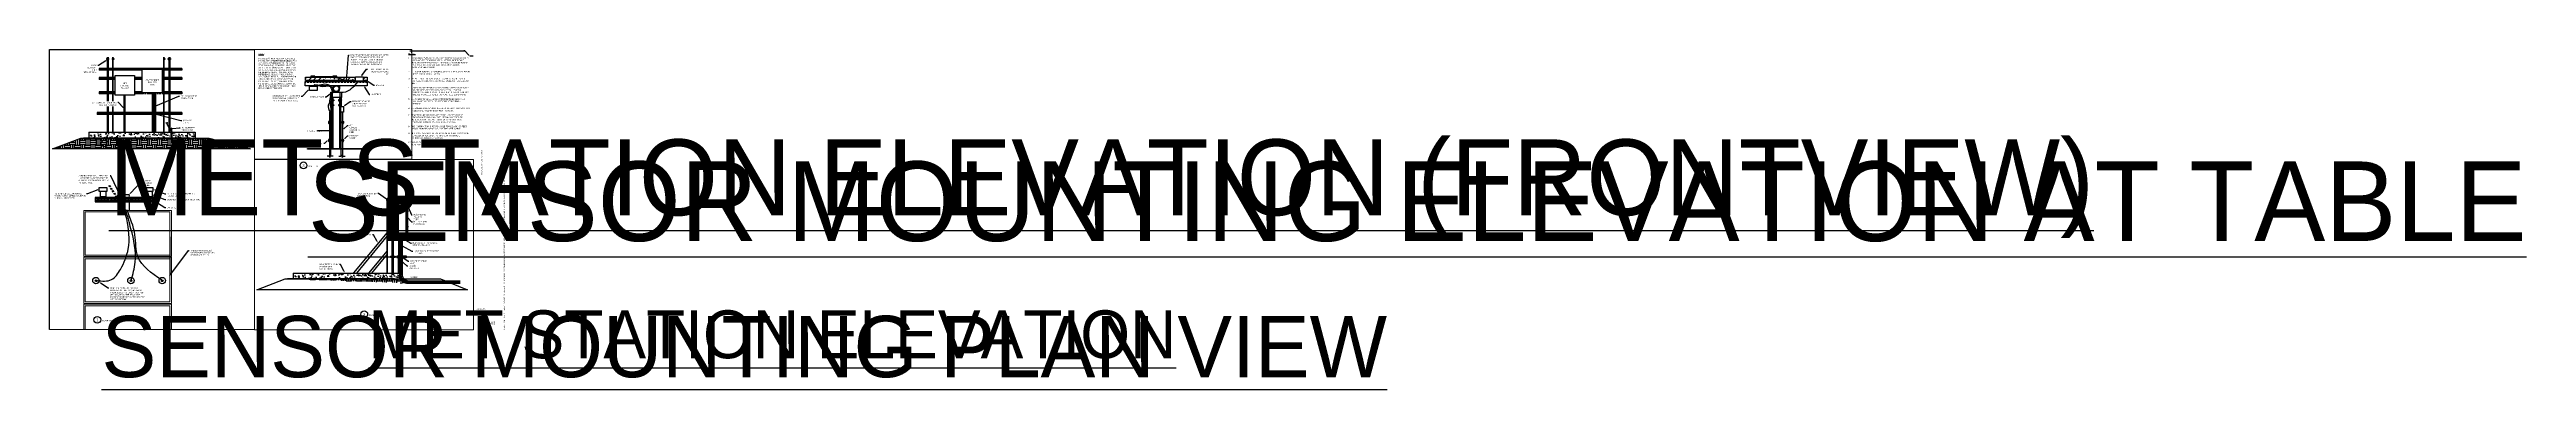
# Paper-space layout 'PV15-03 METEOROLOGICAL STATION ELEVATION VIEW' of a CAD drawing. Header units: feet. Extents: x 1 to 182, y -3 to 22.
# The model-space entities are those that its viewports show. They can reach past a viewport. Long polylines and large blocks are cut down to what shows.
import ezdxf
from ezdxf import colors
from ezdxf.entities.mleader import LeaderData, LeaderLine
from ezdxf.enums import TextEntityAlignment as Align
from ezdxf.math import Vec2, Vec3

# ---------------------------------------------------------------- set-up
doc = ezdxf.new("R2018")
doc.units = ezdxf.units.FT
doc.header["$MEASUREMENT"] = 0
doc.set_wipeout_variables(frame=1)
doc.linetypes.add('HIDDEN', pattern=[0.375, 0.25, -0.125])
doc.linetypes.add('HIDDEN2', pattern=[0.1875, 0.125, -0.0625])
for name, color, linetype in [('9417_1-3$0$UNISTRUT', 94, 'Continuous'), ('ANNO-SYMBOL', 3, 'Continuous'), ('C-GRADE', 110, 'Continuous'), ('DETL-HDLN', 9, 'HIDDEN'), ('DETL-HTCH', 253, 'Continuous'), ('DETL-HVLN', 72, 'Continuous'), ('DETL-LTLN', 5, 'Continuous'), ('E-CABL-INST-MET', 94, 'CAT5_CABLE'), ('E-COND-RGS', 4, 'Continuous'), ('E-DETAIL-THIN', 87, 'Continuous'), ('E-DETL', 7, 'Continuous'), ('E-EQPM-CAB', 5, 'Continuous'), ('E-POSTS', 4, 'Continuous'), ('E-TEXT', 7, 'Continuous'), ('EQUIPMENT_CON', 150, 'Continuous'), ('G-ANNO-TEXT', 1, 'Continuous'), ('G-ANNO-TTBL', 1, 'Continuous'), ('I&C - EQUIPMENT', 4, 'Continuous')]:
    doc.layers.add(name, color=color, linetype=linetype)
doc.layers.add('G-NPLT', color=67, linetype='Continuous', plot=False)
doc.layers.add('VP', color=31, linetype='Continuous', plot=False)
doc.styles.add('NEI-A', font='arial.ttf')
doc.styles.get("Standard").update_dxf_attribs({"font": 'arial.ttf'})
doc.linetypes.add('CAT5_CABLE', pattern='A,1,-0.12,["CAT5",Standard,S=0.1,R=0,X=-0.08,Y=-0.05],-0.3', length=1.42)

# ---------------------------------------------------------------- blocks, each defined once
blk = doc.blocks.new('DETAIL_TITLE')
blk.add_circle((0.59, -0.51), 0.25)
at = {"style": 'NEI-A', "flags": 8}
blk.add_attdef('#', text='', height=0.2, dxfattribs=at).set_placement((0.59, -0.51), align=Align.MIDDLE_CENTER)
at = {"lineweight": 30, "flags": 104}
blk.add_attdef('DETAIL_TITLE', text='', height=0.2, dxfattribs=at).set_placement((0.91, -0.53), align=Align.BOTTOM_LEFT)
at = {"style": 'NEI-A'}
for tag, p in [('SCALE:', (0.94, -0.74)), ('1"_=_', (1.55, -0.74))]:
    blk.add_attdef(tag, text='', height=0.1, dxfattribs=at).set_placement(p, align=Align.BOTTOM_LEFT)
blk = doc.blocks.new('HSQN031')
blk.add_lwpolyline([(-0.4, 0.2), (-0.4, 0), (0.4, 0), (0.4, 0.2), (0.3, 0.3), (-0.3, 0.3)], close=True)
for points in [[(0, 0.2, 0.123587), (-0.2, 0.3, 0.085237), (-0.3, 0.2)], [(0.3, 0.2, 0.085237), (0.2, 0.3, 0.123587), (0, 0.2), (0, 0)]]:
    blk.add_lwpolyline(points, format="xyb")
blk = doc.blocks.new('A$C82a2585c')
at = {"layer": 'E-DETL'}
for p, q in [((0.1, 5.46), (0.1, 0)), ((0.17, 5.46), (0.16, 5.46)), ((0.18, 5.46), (0.18, 0)), ((0.51, 0), (0.51, 5.46)), ((0.54, 5.46), (0.53, 5.46)), ((0.54, 0), (0.54, 5.46)), ((0.06, 5.37), (0.06, 5.36)), ((0.06, 5.37), (0.1, 5.37)), ((0.06, 5.36), (0.06, 5.32)), ((0.06, 5.36), (0.1, 5.36)), ((0.06, 5.32), (0.06, 5.31)), ((0.06, 5.32), (0.1, 5.32)), ((0.06, 5.31), (0.1, 5.31)), ((0.23, 5.37), (0.19, 5.37)), ((0.23, 5.36), (0.19, 5.36)), ((0.23, 5.32), (0.19, 5.32)), ((0.23, 5.31), (0.19, 5.31)), ((0.23, 5.36), (0.23, 5.37)), ((0.23, 5.32), (0.23, 5.36)), ((0.23, 5.31), (0.23, 5.32)), ((0.47, 5.37), (0.47, 5.36)), ((0.47, 5.37), (0.51, 5.37)), ((0.47, 5.36), (0.47, 5.32)), ((0.47, 5.36), (0.51, 5.36)), ((0.47, 5.32), (0.47, 5.31)), ((0.47, 5.32), (0.51, 5.32)), ((0.47, 5.31), (0.51, 5.31)), ((0.58, 5.37), (0.54, 5.37)), ((0.58, 5.36), (0.54, 5.36)), ((0.58, 5.32), (0.54, 5.32)), ((0.58, 5.31), (0.54, 5.31)), ((0.58, 5.37), (0.58, 5.36)), ((0.58, 5.36), (0.58, 5.32)), ((0.58, 5.32), (0.58, 5.31))]:
    blk.add_line(p, q, dxfattribs=at)
at = {"layer": 'E-DETL', "flags": 128}
for points in [[(0.1, 5.46), (0.54, 5.46)], [(0.1, 5.31), (0.1, 5.37)], [(0.19, 5.37), (0.19, 5.31)], [(0.51, 5.31), (0.51, 5.37)], [(0.54, 5.31), (0.54, 5.37)]]:
    blk.add_lwpolyline(points, dxfattribs=at)
for points in [[(0.1, 5.29), (0.1, 5.29), (0.1, 5.29), (0.1, 5.39), (0.1, 5.39), (0.1, 5.39)], [(0.19, 5.39), (0.18, 5.39), (0.18, 5.39), (0.18, 5.29), (0.18, 5.29), (0.19, 5.29)], [(0.51, 5.29), (0.51, 5.29), (0.51, 5.29), (0.51, 5.39), (0.51, 5.39), (0.51, 5.39)], [(0.54, 5.29), (0.54, 5.29), (0.54, 5.29), (0.54, 5.39), (0.54, 5.39), (0.54, 5.39)]]:
    blk.add_lwpolyline(points, close=True, dxfattribs=at)

msp = doc.modelspace()

# ---------------------------------------------------------------- hatches: boundary and pattern name
at = {"layer": 'DETL-HTCH', "true_color": 0xc7c8ca}
h = msp.add_hatch(dxfattribs=at)
h.set_pattern_fill('AR-CONC', color=9, scale=0.083333)
h.set_pattern_definition([(50, (634.5357, 545.8562), (0.597717, -0.052293), [0.0625, -0.6875]), (355, (634.5357, 545.8562), (-0.115626, 0.626827), [0.05, -0.55]), (100.4514, (634.58553, 545.8518), (0.48209, 0.574533), [0.053117, -0.584285]), (46.1842, (634.5357, 546.02285), (0.889368, -0.137933), [0.09375, -1.03125]), (96.6356, (634.6098, 546.0114), (0.778885, 0.811766), [0.079675, -0.876428]), (351.184, (634.5357, 546.02285), (0.778885, 0.811766), [0.075, -0.825]), (21, (634.61906, 545.9812), (0.497423, -0.335516), [0.0625, -0.6875]), (326, (634.61906, 545.9812), (0.202763, 0.604292), [0.05, -0.55]), (71.4514, (634.6605, 545.9532), (0.700185, 0.268776), [0.053117, -0.584285]), (37.5, (634.53572, 545.85619), (0.0101332, 0.2774115), [0, -0.5433333, 0, -0.5583333, 0, -0.5520833]), (7.5, (634.53572, 545.8562), (0.2192246, 0.3286764), [0, -0.3183333, 0, -0.5308333, 0, -0.2104167]), (327.5, (634.34989, 545.85619), (0.444852, -0.0187957), [0, -0.2083333, 0, -0.65, 0, -0.8625]), (317.5, (634.26656, 545.8562), (0.4859885, 0.083421), [0, -0.270833, 0, -0.431667, 0, -0.6125])])
h.paths.add_polyline_path([(655.27, 551.73), (647.5, 551.73), (647.5, 551.31), (654.89, 551.31), (655.16, 551.31), (655.27, 551.31)])
at = {"layer": 'E-COND-RGS'}
h = msp.add_hatch(dxfattribs=at)
h.set_pattern_fill('EARTH', color=256, scale=1.5000006)
h.paths.add_polyline_path([(660.24, 550.51), (659.05, 551), (655.78, 551), (646.92, 551.31), (644.84, 550.51)], flags=17)
h.paths.add_polyline_path([(655.96, 551.17, -0.199694), (655.6, 551.31), (646.92, 551.31), (644.84, 550.51), (660.24, 550.51), (658.64, 551.17)], flags=17)
at = {"layer": 'E-DETL'}
h = msp.add_hatch(color=252, dxfattribs=at)
h.dxf.hatch_style = 1
h.paths.add_polyline_path([(638.99, 554.05), (639.04, 554.05), (639.04, 554.02), (639.03, 554.01), (638.99, 554.01)])
h.paths.add_polyline_path([(638.88, 554.05), (638.99, 554.05), (638.99, 554.01), (638.88, 554.01)])
h.paths.add_polyline_path([(638.8, 554.07), (638.81, 554.08), (638.88, 554.08), (638.88, 554.05), (638.88, 554.01), (638.88, 553.98), (638.83, 553.98), (638.88, 553.94), (638.88, 553.9), (638.82, 553.96), (638.81, 553.98), (638.8, 554.01), (638.8, 554.02), (638.82, 554.01), (638.83, 554.01), (638.87, 554.01), (638.84, 554.03), (638.85, 554.05), (638.87, 554.05), (638.87, 554.06), (638.83, 554.06), (638.82, 554.05), (638.81, 554.04), (638.8, 554.06)])
h = msp.add_hatch(color=252, dxfattribs=at)
h.dxf.hatch_style = 1
h.paths.add_polyline_path([(638.99, 552.74), (639.04, 552.74), (639.04, 552.71), (639.03, 552.7), (638.99, 552.7)])
h.paths.add_polyline_path([(638.88, 552.74), (638.99, 552.74), (638.99, 552.7), (638.88, 552.7)])
h.paths.add_polyline_path([(638.8, 552.76), (638.81, 552.77), (638.88, 552.77), (638.88, 552.74), (638.88, 552.7), (638.88, 552.67), (638.83, 552.67), (638.88, 552.62), (638.88, 552.58), (638.82, 552.65), (638.81, 552.67), (638.8, 552.69), (638.8, 552.7), (638.82, 552.7), (638.83, 552.69), (638.87, 552.69), (638.84, 552.71), (638.85, 552.74), (638.87, 552.74), (638.87, 552.74), (638.83, 552.74), (638.82, 552.73), (638.81, 552.73), (638.8, 552.74)])
h = msp.add_hatch(color=252, dxfattribs=at)
h.dxf.hatch_style = 1
h.paths.add_polyline_path([(639.73, 554.05), (639.68, 554.05), (639.68, 554.02), (639.69, 554.01), (639.73, 554.01)])
h.paths.add_polyline_path([(639.83, 554.05), (639.73, 554.05), (639.73, 554.01), (639.83, 554.01)])
h.paths.add_polyline_path([(639.92, 554.07), (639.9, 554.08), (639.83, 554.08), (639.83, 554.05), (639.83, 554.01), (639.83, 553.98), (639.89, 553.98), (639.83, 553.94), (639.83, 553.9), (639.89, 553.96), (639.91, 553.98), (639.91, 554.01), (639.91, 554.02), (639.9, 554.01), (639.88, 554.01), (639.85, 554.01), (639.87, 554.03), (639.86, 554.05), (639.85, 554.05), (639.85, 554.06), (639.88, 554.06), (639.9, 554.05), (639.91, 554.04), (639.92, 554.06)])
h = msp.add_hatch(color=252, dxfattribs=at)
h.dxf.hatch_style = 1
h.paths.add_polyline_path([(639.73, 552.74), (639.68, 552.74), (639.68, 552.71), (639.69, 552.7), (639.73, 552.7)])
h.paths.add_polyline_path([(639.83, 552.74), (639.73, 552.74), (639.73, 552.7), (639.83, 552.7)])
h.paths.add_polyline_path([(639.92, 552.76), (639.9, 552.77), (639.83, 552.77), (639.83, 552.74), (639.83, 552.7), (639.83, 552.67), (639.89, 552.67), (639.83, 552.62), (639.83, 552.58), (639.89, 552.65), (639.91, 552.67), (639.91, 552.69), (639.91, 552.7), (639.9, 552.7), (639.88, 552.69), (639.85, 552.69), (639.87, 552.71), (639.86, 552.74), (639.85, 552.74), (639.85, 552.74), (639.88, 552.74), (639.9, 552.73), (639.91, 552.73), (639.92, 552.74)])
at = {"layer": 'E-TEXT'}
h = msp.add_hatch(dxfattribs=at)
h.set_pattern_fill('ANSI33', color=252, scale=2)
h.set_pattern_definition([(45, (20.1241, 28.26624), (-0.3535534, 0.3535534), []), (45, (20.47766, 28.26624), (-0.3535534, 0.3535534), [0.25, -0.125])])
edge = h.paths.add_edge_path()
edge.add_line((640.79, 557.34), (637.12, 557.34))
edge.add_line((637.12, 557.34), (637.12, 557.1))
edge.add_line((637.12, 557.1), (638.67, 557.1))
edge.add_line((638.67, 557.1), (638.67, 557.1))
edge.add_line((638.67, 557.1), (638.47, 557.11))
edge.add_line((638.47, 557.11), (638.47, 557.15))
edge.add_line((638.47, 557.15), (638.69, 557.26))
edge.add_line((638.69, 557.26), (638.74, 557.26))
edge.add_arc((638.81, 557.28), 0.0759, -14.8129, 194.4355, ccw=False)
edge.add_line((638.89, 557.26), (638.93, 557.26))
edge.add_line((638.93, 557.26), (639.16, 557.15))
edge.add_line((639.16, 557.15), (639.16, 557.1))
edge.add_line((639.16, 557.1), (640.79, 557.1))
edge.add_line((640.79, 557.1), (640.79, 557.34))
h = msp.add_hatch(dxfattribs=at)
h.set_pattern_fill('ANSI33', color=252, scale=2)
h.paths.add_polyline_path([(641.63, 557.34), (641.35, 557.34), (641.35, 557.1), (641.63, 557.1)])

# ---------------------------------------------------------------- linework, layer by layer
at = {"linetype": 'Continuous', "lineweight": 15}
for p, q in [((630.75, 585.57), (630.75, 582.19)), ((637.17, 585.57), (630.75, 585.57)), ((637.05, 585.45), (630.86, 585.45)), ((630.86, 585.45), (630.86, 582.3)), ((633.64, 586.71), (633.64, 586.69)), ((634.08, 586.71), (633.64, 586.71)), ((633.64, 586.54), (633.64, 586.7)), ((633.64, 586.7), (633.64, 586.7)), ((633.64, 586.69), (633.64, 586.7)), ((633.64, 586.69), (633.64, 586.69)), ((633.64, 586.68), (633.64, 586.68)), ((633.64, 586.68), (633.64, 586.68)), ((633.64, 586.68), (633.64, 586.68)), ((633.64, 586.68), (633.64, 586.68)), ((633.64, 586.68), (633.64, 586.68)), ((633.64, 586.64), (633.64, 586.65)), ((633.64, 586.64), (633.64, 586.64)), ((633.64, 586.64), (633.64, 586.64)), ((633.64, 586.64), (633.64, 586.64)), ((633.64, 586.64), (633.64, 586.64)), ((633.64, 586.62), (633.64, 586.62)), ((633.64, 586.61), (633.64, 586.6)), ((633.64, 586.55), (633.64, 586.61)), ((633.64, 586.55), (633.64, 586.54)), ((633.64, 586.55), (633.64, 586.55)), ((633.64, 586.54), (633.64, 586.54)), ((633.64, 586.53), (633.64, 586.53)), ((633.64, 586.53), (633.64, 586.53)), ((633.64, 586.53), (634.08, 586.53)), ((634.08, 586.52), (633.64, 586.52)), ((634.08, 586.51), (633.64, 586.51)), ((633.65, 586.72), (634.07, 586.72)), ((633.65, 586.51), (633.65, 586.5)), ((633.65, 586.19), (633.65, 586.14)), ((633.65, 586.09), (633.65, 585.94)), ((633.76, 586.72), (633.76, 586.72)), ((634.07, 586.7), (634.08, 586.7)), ((634.07, 586.7), (634.07, 586.54)), ((634.08, 586.68), (634.07, 586.68)), ((634.07, 586.64), (634.08, 586.65)), ((634.07, 586.55), (634.08, 586.55)), ((634.08, 586.54), (634.07, 586.54)), ((634.07, 586.5), (634.07, 586.51)), ((634.07, 586.14), (634.07, 586.19)), ((634.07, 585.94), (634.07, 586.09)), ((634.08, 586.69), (634.08, 586.71)), ((634.08, 586.69), (634.08, 586.7)), ((634.08, 586.69), (634.08, 586.69)), ((634.08, 586.68), (634.08, 586.68)), ((634.08, 586.68), (634.08, 586.68)), ((634.08, 586.68), (634.08, 586.68)), ((634.08, 586.68), (634.08, 586.68)), ((634.08, 586.64), (634.08, 586.64)), ((634.08, 586.64), (634.08, 586.64)), ((634.08, 586.64), (634.08, 586.64)), ((634.08, 586.64), (634.08, 586.64)), ((634.08, 586.62), (634.08, 586.62)), ((634.08, 586.6), (634.08, 586.61)), ((634.08, 586.55), (634.08, 586.61)), ((634.08, 586.54), (634.08, 586.55)), ((634.08, 586.53), (634.08, 586.53)), ((634.08, 586.53), (634.08, 586.53)), ((637.05, 582.3), (637.05, 585.45)), ((637.17, 582.19), (637.17, 585.57)), ((630.75, 582.19), (637.17, 582.19)), ((630.75, 582.14), (630.75, 578.76)), ((637.17, 582.14), (630.75, 582.14)), ((630.86, 582.3), (637.05, 582.3)), ((637.05, 582.02), (630.86, 582.02)), ((630.86, 582.02), (630.86, 578.87)), ((637.05, 578.87), (637.05, 582.02)), ((637.17, 578.76), (637.17, 582.14)), ((630.75, 578.76), (637.17, 578.76)), ((630.75, 578.7), (630.75, 575.32)), ((637.17, 578.7), (630.75, 578.7)), ((630.86, 578.87), (637.05, 578.87)), ((637.05, 578.59), (630.86, 578.59)), ((630.86, 578.59), (630.86, 575.44)), ((637.05, 575.44), (637.05, 578.59)), ((637.17, 575.32), (637.17, 578.7))]:
    msp.add_line(p, q, dxfattribs=at)
for points in [[(654.36, 554.71), (651.92, 551.74)], [(654.36, 554.46), (652.13, 551.73)], [(654.36, 553.37), (653.01, 551.73)], [(654.36, 553.12), (653.23, 551.73)]]:
    msp.add_lwpolyline(points)
for centre, radius, start, end in [((633.69, 586.66), 0.0512, 159, 199), ((633.65, 586.71), 0.00826, 90, 180), ((633.62, 586.69), 0.0245, 339, 0), ((633.62, 586.69), 0.0263, 339, 0), ((633.69, 586.66), 0.0494, 159, 199), ((633.69, 586.66), 0.0444, 159, 199), ((633.59, 586.62), 0.0508, 354, 19), ((633.59, 586.62), 0.0526, 354, 19), ((633.62, 586.62), 0.018, 340.8408, 354), ((633.62, 586.62), 0.0198, 342.5437, 354), ((633.64, 586.53), 0.00499, 311.2243, 0), ((633.64, 586.52), 0.00516, 131.2243, 270), ((634.07, 586.71), 0.00826, 0, 90), ((634.1, 586.69), 0.0245, 180, 201), ((634.1, 586.69), 0.0263, 180, 201), ((634.03, 586.66), 0.0512, 341, 21), ((634.03, 586.66), 0.0444, 341, 21), ((634.03, 586.66), 0.0494, 341, 21), ((634.13, 586.62), 0.0508, 161, 186), ((634.13, 586.62), 0.0526, 161, 186), ((634.1, 586.62), 0.018, 186, 199.1675), ((634.1, 586.62), 0.0198, 186, 197.4563), ((634.08, 586.53), 0.00499, 180, 228.7757), ((634.08, 586.52), 0.00516, 270, 48.7757)]:
    msp.add_arc(centre, radius, start, end, dxfattribs=at)
for points, knots in [([(633.64, 586.61), (633.64, 586.61), (633.64, 586.61), (633.64, 586.61), (633.64, 586.61)], [0, 0, 0, 0, 0.686842, 1, 1, 1, 1]), ([(633.64, 586.6), (633.64, 586.6), (633.64, 586.6), (633.64, 586.6), (633.64, 586.6), (633.64, 586.6), (633.64, 586.6), (633.64, 586.6), (633.64, 586.6), (633.64, 586.6), (633.64, 586.59), (633.64, 586.59), (633.64, 586.59), (633.64, 586.59), (633.64, 586.58), (633.64, 586.58), (633.64, 586.58), (633.64, 586.58)], [0, 0, 0, 0, 0.013789, 0.021841, 0.024614, 0.026637, 0.029151, 0.033646, 0.045309, 0.104191, 0.241814, 0.386655, 0.530267, 0.672549, 0.813126, 0.952159, 1, 1, 1, 1]), ([(633.64, 586.6), (633.64, 586.6), (633.64, 586.6), (633.64, 586.6), (633.64, 586.59), (633.64, 586.58), (633.64, 586.58), (633.64, 586.57), (633.64, 586.57)], [0, 0, 0, 0, 0.048586, 0.263725, 0.476748, 0.688237, 0.899038, 1, 1, 1, 1]), ([(633.64, 586.58), (633.64, 586.57), (633.64, 586.57), (633.64, 586.57), (633.64, 586.56), (633.64, 586.56), (633.64, 586.55), (633.64, 586.55), (633.64, 586.55), (633.64, 586.55), (633.64, 586.55), (633.64, 586.55), (633.64, 586.55), (633.64, 586.55), (633.64, 586.55), (633.64, 586.55), (633.64, 586.55), (633.64, 586.55), (633.64, 586.55)], [0, 0, 0, 0, 0.058547, 0.170922, 0.284286, 0.398003, 0.513279, 0.630316, 0.748003, 0.867635, 0.927074, 0.957023, 0.971308, 0.974305, 0.976261, 0.978098, 0.981448, 1, 1, 1, 1]), ([(633.64, 586.57), (633.64, 586.57), (633.64, 586.57), (633.64, 586.56), (633.64, 586.55), (633.64, 586.55), (633.64, 586.55), (633.64, 586.55), (633.64, 586.55)], [0, 0, 0, 0, 0.111116, 0.324125, 0.539621, 0.757009, 0.974515, 1, 1, 1, 1]), ([(633.64, 586.54), (633.64, 586.54), (633.64, 586.54), (633.64, 586.54), (633.64, 586.54), (633.64, 586.55), (633.64, 586.55), (633.64, 586.55)], [0, 0, 0, 0, 0.21593, 0.431851, 0.647863, 0.862837, 1, 1, 1, 1]), ([(633.64, 586.54), (633.64, 586.54), (633.64, 586.54), (633.64, 586.53), (633.64, 586.53), (633.64, 586.53), (633.64, 586.53), (633.64, 586.53)], [0, 0, 0, 0, 0.211283, 0.422508, 0.635356, 0.85103, 1, 1, 1, 1]), ([(634.08, 586.53), (634.08, 586.53), (634.08, 586.53), (634.08, 586.53), (634.07, 586.54), (634.07, 586.54), (634.07, 586.54), (634.07, 586.54)], [0, 0, 0, 0, 0.217298, 0.434595, 0.651666, 0.866613, 1, 1, 1, 1]), ([(634.08, 586.61), (634.08, 586.61), (634.08, 586.61), (634.08, 586.61), (634.08, 586.61)], [0, 0, 0, 0, 0.331205, 1, 1, 1, 1]), ([(634.08, 586.57), (634.08, 586.57), (634.08, 586.58), (634.08, 586.58), (634.08, 586.58), (634.08, 586.59), (634.08, 586.59), (634.08, 586.59), (634.08, 586.6), (634.08, 586.6), (634.08, 586.6), (634.08, 586.6), (634.08, 586.6), (634.08, 586.6), (634.08, 586.6), (634.08, 586.6), (634.08, 586.6), (634.08, 586.6), (634.08, 586.6), (634.08, 586.6)], [0, 0, 0, 0, 0.066628, 0.195369, 0.325232, 0.45616, 0.589128, 0.723747, 0.859246, 0.927624, 0.961404, 0.970002, 0.975313, 0.976743, 0.977683, 0.978475, 0.979652, 0.985212, 1, 1, 1, 1]), ([(634.08, 586.57), (634.08, 586.57), (634.08, 586.58), (634.08, 586.58), (634.08, 586.59), (634.08, 586.59), (634.08, 586.6), (634.08, 586.6), (634.08, 586.6)], [0, 0, 0, 0, 0.033901, 0.246248, 0.460934, 0.677905, 0.895712, 1, 1, 1, 1]), ([(634.08, 586.55), (634.08, 586.55), (634.08, 586.55), (634.08, 586.55), (634.08, 586.56), (634.08, 586.56), (634.08, 586.57), (634.08, 586.57), (634.08, 586.57), (634.08, 586.57)], [0, 0, 0, 0, 0.084318, 0.25566, 0.424019, 0.591265, 0.756021, 0.919904, 1, 1, 1, 1]), ([(634.08, 586.55), (634.08, 586.55), (634.08, 586.55), (634.08, 586.55), (634.08, 586.56), (634.08, 586.56), (634.08, 586.57), (634.08, 586.57)], [0, 0, 0, 0, 0.185203, 0.399125, 0.611256, 0.822366, 1, 1, 1, 1]), ([(634.08, 586.55), (634.08, 586.55), (634.08, 586.55), (634.08, 586.55), (634.08, 586.55), (634.08, 586.55), (634.08, 586.55)], [0, 0, 0, 0, 0.011378, 0.245496, 0.723978, 1, 1, 1, 1]), ([(634.08, 586.55), (634.08, 586.55), (634.08, 586.55), (634.08, 586.54), (634.08, 586.54), (634.08, 586.54), (634.08, 586.54), (634.08, 586.54)], [0, 0, 0, 0, 0.212762, 0.425488, 0.63923, 0.854599, 1, 1, 1, 1]), ([(634.08, 586.55), (634.08, 586.55), (634.08, 586.55), (634.08, 586.55), (634.08, 586.55)], [0, 0, 0, 0, 0.216383, 1, 1, 1, 1])]:
    msp.add_open_spline(points, degree=3, knots=knots, dxfattribs=at)
at = {"layer": '9417_1-3$0$UNISTRUT'}
msp.add_arc((635.92, 592.65), 0.0391, 336.27, 23.73, dxfattribs=at)
at = {"layer": 'ANNO-SYMBOL'}
for p, q in [((631.12, 591.28), (631.12, 590.86)), ((647.5, 551.73), (647.5, 551.31)), ((647.5, 551.73), (655.27, 551.73))]:
    msp.add_line(p, q, dxfattribs=at)
at = {"layer": 'C-GRADE'}
msp.add_lwpolyline([(654.89, 551.31), (655.16, 551.31)], dxfattribs=at)
at = {"layer": 'DETL-HDLN', "color": 8, "linetype": 'Continuous', "ltscale": 0.5}
for points in [[(632.03, 595.91), (631.98, 595.91, 1), (631.98, 595.86), (632.03, 595.86, 1)], [(632.03, 595.24), (631.98, 595.24, 1), (631.98, 595.2), (632.03, 595.2, 1)], [(632.56, 595.91), (632.51, 595.91, 1), (632.51, 595.86), (632.56, 595.86, 1)], [(632.56, 595.24), (632.51, 595.24, 1), (632.51, 595.2), (632.56, 595.2, 1)], [(632.73, 595.91), (632.68, 595.91, 1), (632.68, 595.86), (632.73, 595.86, 1)], [(632.73, 595.24), (632.68, 595.24, 1), (632.68, 595.2), (632.73, 595.2, 1)], [(632.89, 595.91), (632.85, 595.91, 1), (632.85, 595.86), (632.89, 595.86, 1)], [(632.89, 595.24), (632.85, 595.24, 1), (632.85, 595.2), (632.89, 595.2, 1)], [(633.23, 595.24), (633.18, 595.24, 1), (633.18, 595.2), (633.23, 595.2, 1)], [(633.27, 595.91), (633.22, 595.91, 1), (633.22, 595.86), (633.27, 595.86, 1)], [(633.39, 595.24), (633.35, 595.24, 1), (633.35, 595.2), (633.39, 595.2, 1)], [(633.43, 595.91), (633.39, 595.91, 1), (633.39, 595.86), (633.43, 595.86, 1)], [(633.56, 595.24), (633.51, 595.24, 1), (633.51, 595.2), (633.56, 595.2, 1)], [(633.6, 595.91), (633.55, 595.91, 1), (633.55, 595.86), (633.6, 595.86, 1)], [(633.73, 595.24), (633.68, 595.24, 1), (633.68, 595.2), (633.73, 595.2, 1)], [(633.77, 595.91), (633.72, 595.91, 1), (633.72, 595.86), (633.77, 595.86, 1)], [(633.89, 595.24), (633.85, 595.24, 1), (633.85, 595.2), (633.89, 595.2, 1)], [(633.93, 595.91), (633.89, 595.91, 1), (633.89, 595.86), (633.93, 595.86, 1)], [(634.06, 595.24), (634.01, 595.24, 1), (634.01, 595.2), (634.06, 595.2, 1)], [(634.1, 595.91), (634.05, 595.91, 1), (634.05, 595.86), (634.1, 595.86, 1)], [(634.21, 595.24), (634.16, 595.24, 1), (634.16, 595.2), (634.21, 595.2, 1)], [(634.25, 595.91), (634.2, 595.91, 1), (634.2, 595.86), (634.25, 595.86, 1)], [(634.38, 595.24), (634.33, 595.24, 1), (634.33, 595.2), (634.38, 595.2, 1)], [(634.42, 595.91), (634.37, 595.91, 1), (634.37, 595.86), (634.42, 595.86, 1)], [(634.6, 595.91), (634.56, 595.91, 1), (634.56, 595.86), (634.6, 595.86, 1)], [(634.6, 595.24), (634.56, 595.24, 1), (634.56, 595.2), (634.6, 595.2, 1)], [(634.77, 595.91), (634.72, 595.91, 1), (634.72, 595.86), (634.77, 595.86, 1)], [(634.77, 595.24), (634.72, 595.24, 1), (634.72, 595.2), (634.77, 595.2, 1)], [(634.94, 595.91), (634.89, 595.91, 1), (634.89, 595.86), (634.94, 595.86, 1)], [(634.94, 595.24), (634.89, 595.24, 1), (634.89, 595.2), (634.94, 595.2, 1)], [(635.6, 595.91), (635.56, 595.91, 1), (635.56, 595.86), (635.6, 595.86, 1)], [(635.6, 595.24), (635.56, 595.24, 1), (635.56, 595.2), (635.6, 595.2, 1)], [(635.77, 595.91), (635.72, 595.91, 1), (635.72, 595.86), (635.77, 595.86, 1)], [(635.77, 595.24), (635.72, 595.24, 1), (635.72, 595.2), (635.77, 595.2, 1)], [(635.94, 595.91), (635.89, 595.91, 1), (635.89, 595.86), (635.94, 595.86, 1)], [(635.94, 595.24), (635.89, 595.24, 1), (635.89, 595.2), (635.94, 595.2, 1)], [(636.1, 595.91), (636.06, 595.91, 1), (636.06, 595.86), (636.1, 595.86, 1)], [(636.1, 595.24), (636.06, 595.24, 1), (636.06, 595.2), (636.1, 595.2, 1)], [(636.27, 595.91), (636.22, 595.91, 1), (636.22, 595.86), (636.27, 595.86, 1)], [(636.27, 595.24), (636.22, 595.24, 1), (636.22, 595.2), (636.27, 595.2, 1)], [(636.44, 595.91), (636.39, 595.91, 1), (636.39, 595.86), (636.44, 595.86, 1)], [(636.44, 595.24), (636.39, 595.24, 1), (636.39, 595.2), (636.44, 595.2, 1)], [(636.72, 595.91), (636.67, 595.91, 1), (636.67, 595.86), (636.72, 595.86, 1)], [(636.72, 595.24), (636.67, 595.24, 1), (636.67, 595.2), (636.72, 595.2, 1)], [(636.89, 595.91), (636.84, 595.91, 1), (636.84, 595.86), (636.89, 595.86, 1)], [(636.89, 595.24), (636.84, 595.24, 1), (636.84, 595.2), (636.89, 595.2, 1)], [(637.05, 595.91), (637.01, 595.91, 1), (637.01, 595.86), (637.05, 595.86, 1)], [(637.05, 595.24), (637.01, 595.24, 1), (637.01, 595.2), (637.05, 595.2, 1)], [(637.22, 595.91), (637.17, 595.91, 1), (637.17, 595.86), (637.22, 595.86, 1)], [(637.22, 595.24), (637.17, 595.24, 1), (637.17, 595.2), (637.22, 595.2, 1)], [(637.39, 595.91), (637.34, 595.91, 1), (637.34, 595.86), (637.39, 595.86, 1)], [(637.39, 595.24), (637.34, 595.24, 1), (637.34, 595.2), (637.39, 595.2, 1)], [(637.55, 595.91), (637.51, 595.91, 1), (637.51, 595.86), (637.55, 595.86, 1)], [(637.55, 595.24), (637.51, 595.24, 1), (637.51, 595.2), (637.55, 595.2, 1)], [(637.72, 595.91), (637.67, 595.91, 1), (637.67, 595.86), (637.72, 595.86, 1)], [(637.72, 595.24), (637.67, 595.24, 1), (637.67, 595.2), (637.72, 595.2, 1)], [(637.89, 595.91), (637.84, 595.91, 1), (637.84, 595.86), (637.89, 595.86, 1)], [(637.89, 595.24), (637.84, 595.24, 1), (637.84, 595.2), (637.89, 595.2, 1)], [(631.89, 592.68), (631.85, 592.68, 1), (631.85, 592.63), (631.89, 592.63, 1)], [(632.03, 594.19), (631.98, 594.19, 1), (631.98, 594.14), (632.03, 594.14, 1)], [(632.06, 592.68), (632.01, 592.68, 1), (632.01, 592.63), (632.06, 592.63, 1)], [(632.23, 592.68), (632.18, 592.68, 1), (632.18, 592.63), (632.23, 592.63, 1)], [(632.56, 594.19), (632.51, 594.19, 1), (632.51, 594.14), (632.56, 594.14, 1)], [(632.56, 592.68), (632.51, 592.68, 1), (632.51, 592.63), (632.56, 592.63, 1)], [(632.73, 594.19), (632.68, 594.19, 1), (632.68, 594.14), (632.73, 594.14, 1)], [(632.73, 592.68), (632.68, 592.68, 1), (632.68, 592.63), (632.73, 592.63, 1)], [(632.89, 594.19), (632.85, 594.19, 1), (632.85, 594.14), (632.89, 594.14, 1)], [(632.89, 592.68), (632.85, 592.68, 1), (632.85, 592.63), (632.89, 592.63, 1)], [(633.23, 594.19), (633.18, 594.19, 1), (633.18, 594.14), (633.23, 594.14, 1)], [(633.23, 592.68), (633.18, 592.68, 1), (633.18, 592.63), (633.23, 592.63, 1)], [(633.39, 594.19), (633.35, 594.19, 1), (633.35, 594.14), (633.39, 594.14, 1)], [(633.39, 592.68), (633.35, 592.68, 1), (633.35, 592.63), (633.39, 592.63, 1)], [(633.56, 592.68), (633.51, 592.68, 1), (633.51, 592.63), (633.56, 592.63, 1)], [(633.89, 592.68), (633.85, 592.68, 1), (633.85, 592.63), (633.89, 592.63, 1)], [(634.06, 592.68), (634.01, 592.68, 1), (634.01, 592.63), (634.06, 592.63, 1)], [(634.21, 592.68), (634.16, 592.68, 1), (634.16, 592.63), (634.21, 592.63, 1)], [(634.38, 592.68), (634.33, 592.68, 1), (634.33, 592.63), (634.38, 592.63, 1)], [(634.55, 592.68), (634.5, 592.68, 1), (634.5, 592.63), (634.55, 592.63, 1)], [(634.6, 594.19), (634.56, 594.19, 1), (634.56, 594.14), (634.6, 594.14, 1)], [(634.69, 592.68), (634.64, 592.68, 1), (634.64, 592.63), (634.69, 592.63, 1)], [(634.87, 592.68), (634.82, 592.68, 1), (634.82, 592.63), (634.87, 592.63, 1)], [(635.03, 592.68), (634.99, 592.68, 1), (634.99, 592.63), (635.03, 592.63, 1)], [(635.6, 594.19), (635.56, 594.19, 1), (635.56, 594.14), (635.6, 594.14, 1)], [(635.6, 592.68), (635.56, 592.68, 1), (635.56, 592.63), (635.6, 592.63, 1)], [(636.1, 592.68), (636.06, 592.68, 1), (636.06, 592.63), (636.1, 592.63, 1)], [(636.27, 592.68), (636.22, 592.68, 1), (636.22, 592.63), (636.27, 592.63, 1)], [(636.39, 592.68), (636.34, 592.68, 1), (636.34, 592.63), (636.39, 592.63, 1)], [(636.72, 594.19), (636.67, 594.19, 1), (636.67, 594.14), (636.72, 594.14, 1)], [(636.89, 594.19), (636.84, 594.19, 1), (636.84, 594.14), (636.89, 594.14, 1)], [(637.05, 594.19), (637.01, 594.19, 1), (637.01, 594.14), (637.05, 594.14, 1)], [(637.22, 594.19), (637.17, 594.19, 1), (637.17, 594.14), (637.22, 594.14, 1)], [(637.39, 594.19), (637.34, 594.19, 1), (637.34, 594.14), (637.39, 594.14, 1)], [(637.55, 594.19), (637.51, 594.19, 1), (637.51, 594.14), (637.55, 594.14, 1)], [(637.72, 594.19), (637.67, 594.19, 1), (637.67, 594.14), (637.72, 594.14, 1)], [(637.89, 594.19), (637.84, 594.19, 1), (637.84, 594.14), (637.89, 594.14, 1)]]:
    msp.add_lwpolyline(points, format="xyb", close=True, dxfattribs=at)
for points in [[(632.35, 595.91, 1), (632.35, 595.86)], [(632.35, 595.24, 1), (632.35, 595.2)], [(632.35, 595.86), (632.39, 595.86, 1), (632.39, 595.91), (632.35, 595.91, 1)], [(632.35, 595.2), (632.39, 595.2, 1), (632.39, 595.24), (632.35, 595.24, 1)], [(633.01, 595.24, 1), (633.01, 595.2)], [(633.01, 595.2), (633.06, 595.2, 1), (633.06, 595.24), (633.01, 595.24, 1)], [(633.05, 595.91, 1), (633.05, 595.86)], [(633.05, 595.86), (633.1, 595.86, 1), (633.1, 595.91), (633.05, 595.91, 1)], [(635.13, 595.89, 0.391905), (635.1, 595.91), (635.06, 595.91, 0.544577), (635.03, 595.88, 0.544577)], [(635.29, 595.89, 0.391905), (635.27, 595.91), (635.22, 595.91, 0.391905), (635.2, 595.89, 0.391905)], [(635.39, 595.91, 1), (635.39, 595.86)], [(635.39, 595.24, 1), (635.39, 595.2)], [(635.39, 595.86), (635.44, 595.86, 1), (635.44, 595.91), (635.39, 595.91, 1)], [(635.39, 595.2), (635.44, 595.2, 1), (635.44, 595.24), (635.39, 595.24, 1)], [(636.49, 595.87, 0.170104), (636.51, 595.86), (636.55, 595.86, 1), (636.55, 595.91), (636.51, 595.91, 0.391905), (636.48, 595.89, 0.391905)], [(636.49, 595.2, 0.170104), (636.51, 595.2), (636.55, 595.2, 1), (636.55, 595.24), (636.51, 595.24, 0.170104), (636.49, 595.24, 0.170104)], [(632.35, 594.19, 1), (632.35, 594.14)], [(632.35, 592.68, 1), (632.35, 592.63)], [(632.35, 594.14), (632.39, 594.14, 1), (632.39, 594.19), (632.35, 594.19, 1)], [(632.35, 592.63), (632.39, 592.63, 1), (632.39, 592.68), (632.35, 592.68, 1)], [(633.01, 594.19, 1), (633.01, 594.14)], [(633.01, 592.68, 1), (633.01, 592.63)], [(633.01, 594.14), (633.06, 594.14, 1), (633.06, 594.19), (633.01, 594.19, 1)], [(633.01, 592.63), (633.06, 592.63, 1), (633.06, 592.68), (633.01, 592.68, 1)], [(633.71, 592.68), (633.68, 592.68, 1), (633.68, 592.63), (633.71, 592.63)], [(634.19, 594.14), (634.21, 594.14, 1), (634.21, 594.19), (634.18, 594.19)], [(634.38, 594.14, 0.900034), (634.38, 594.19), (634.38, 594.19)], [(635.03, 594.18, 0.544577), (635.06, 594.14), (635.1, 594.14, 0.367195), (635.13, 594.16, 0.367195)], [(635.2, 594.16, 0.367195), (635.22, 594.14), (635.27, 594.14, 0.367195), (635.29, 594.16, 0.367195)], [(635.37, 594.16, 0.415512), (635.39, 594.14)], [(635.39, 592.68, 1), (635.39, 592.63)], [(635.39, 594.14), (635.44, 594.14, 0.415512), (635.46, 594.16, 0.415512)], [(635.39, 592.63), (635.44, 592.63, 1), (635.44, 592.68), (635.39, 592.68, 1)], [(635.77, 594.14, 0.989868), (635.77, 594.19), (635.72, 594.19, 0.69777), (635.71, 594.15, 0.69777)], [(635.77, 592.63, 1), (635.77, 592.68)], [(635.94, 594.14, 0.910341), (635.94, 594.19), (635.89, 594.19, 0.775781), (635.88, 594.14, 0.775781)], [(635.94, 592.63, 1), (635.94, 592.68)], [(636.1, 594.14, 0.966123), (636.1, 594.19), (636.06, 594.19, 0.721112), (636.04, 594.15, 0.721112)], [(636.27, 594.14, 0.887913), (636.27, 594.19), (636.22, 594.19, 0.79787), (636.21, 594.14, 0.79787)], [(636.32, 594.16, 0.367195), (636.34, 594.14), (636.38, 594.14)], [(636.48, 594.16, 0.367195), (636.51, 594.14), (636.55, 594.14, 1), (636.55, 594.19), (636.51, 594.19, 0.170104), (636.49, 594.19, 0.170104)]]:
    msp.add_lwpolyline(points, format="xyb", dxfattribs=at)
at = {"layer": 'DETL-HVLN'}
msp.add_line((655.27, 551.73), (655.27, 551.31), dxfattribs=at)
at = {"layer": 'DETL-LTLN'}
for p, q in [((637.93, 595.95), (631.87, 595.95)), ((631.87, 595.95), (631.87, 595.82)), ((637.93, 595.92), (631.87, 595.92)), ((637.93, 595.85), (631.87, 595.85)), ((637.93, 595.82), (631.87, 595.82)), ((637.93, 595.29), (631.87, 595.29)), ((631.87, 595.29), (631.87, 595.15)), ((637.93, 595.26), (631.87, 595.26)), ((637.93, 595.18), (631.87, 595.18)), ((637.93, 595.15), (631.87, 595.15)), ((637.93, 595.95), (637.93, 595.82)), ((637.93, 595.29), (637.93, 595.15)), ((633.71, 592.72), (631.73, 592.72)), ((631.73, 592.72), (631.73, 592.58)), ((633.71, 592.69), (631.73, 592.69)), ((633.71, 592.62), (631.73, 592.62)), ((633.71, 592.58), (631.73, 592.58)), ((633.05, 594.23), (631.87, 594.23)), ((631.87, 594.23), (631.87, 594.1)), ((634.12, 594.2), (631.87, 594.2)), ((634.14, 594.13), (631.87, 594.13)), ((634.14, 594.1), (631.87, 594.1)), ((637.93, 592.72), (633.77, 592.72)), ((637.93, 592.69), (633.77, 592.69)), ((637.93, 592.62), (633.77, 592.62)), ((637.93, 592.58), (633.77, 592.58)), ((634.29, 594.23), (634.18, 594.23)), ((634.3, 594.2), (634.18, 594.2)), ((634.31, 594.13), (634.2, 594.13)), ((634.32, 594.1), (634.21, 594.1)), ((637.93, 594.23), (634.37, 594.23)), ((635.03, 594.2), (634.37, 594.2)), ((635.13, 594.13), (634.39, 594.13)), ((635.12, 594.1), (634.47, 594.1)), ((635.28, 594.1), (635.18, 594.1)), ((635.29, 594.13), (635.19, 594.13)), ((635.71, 594.13), (635.35, 594.13)), ((635.71, 594.1), (635.35, 594.1)), ((635.88, 594.13), (635.77, 594.13)), ((635.88, 594.1), (635.77, 594.1)), ((636.04, 594.13), (635.94, 594.13)), ((636.04, 594.1), (635.94, 594.1)), ((636.21, 594.13), (636.1, 594.13)), ((636.21, 594.1), (636.1, 594.1)), ((636.38, 594.13), (636.27, 594.13)), ((636.38, 594.1), (636.27, 594.1)), ((637.93, 594.13), (636.45, 594.13)), ((637.93, 594.1), (636.45, 594.1)), ((637.93, 594.2), (636.49, 594.2)), ((637.93, 594.23), (637.93, 594.1))]:
    msp.add_line(p, q, dxfattribs=at)
for points in [[(655.02, 556.74), (655.02, 554.64)], [(655.21, 554.64), (655.21, 556.74)], [(638.88, 554.78), (638.88, 552.12)], [(638.99, 554.78), (638.88, 554.78)], [(638.99, 552.12), (638.99, 554.78)], [(639.73, 552.12), (639.73, 554.78)], [(639.83, 554.78), (639.83, 552.12)], [(655.02, 554.62), (655.02, 554.43)], [(655.21, 554.43), (655.21, 554.62)], [(655.21, 554.54), (655.27, 554.54), (655.27, 554.55), (655.26, 554.56), (655.21, 554.56)], [(655.21, 554.54), (655.26, 554.55), (655.26, 554.54), (655.26, 554.54), (655.21, 554.54)], [(655.21, 554.53), (655.26, 554.53), (655.26, 554.54), (655.26, 554.54)], [(655.21, 554.53), (655.27, 554.53), (655.27, 554.51), (655.21, 554.51)], [(655.26, 554.53), (655.26, 554.53), (655.26, 554.53), (655.21, 554.53)], [(655.21, 554.52), (655.26, 554.52), (655.26, 554.53), (655.26, 554.53)], [(655.21, 554.52), (655.26, 554.52), (655.26, 554.52), (655.26, 554.52)], [(655.26, 554.52), (655.26, 554.52), (655.26, 554.51), (655.21, 554.51)], [(655.28, 554.5), (655.21, 554.5)], [(655.21, 554.45), (655.26, 554.45)], [(655.24, 554.5), (655.24, 554.46)], [(655.26, 554.51), (655.26, 554.51)], [(655.27, 554.46), (655.26, 554.45)], [(655.26, 554.45), (655.26, 552.97)], [(655.27, 554.5), (655.27, 554.46)], [(655.28, 554.5), (655.28, 554.5), (655.28, 554.51)], [(655.2, 554.4), (655.2, 552.98)], [(655.21, 551.73), (655.2, 552.87)], [(655.26, 551.73), (655.26, 552.87)], [(638.88, 552.05), (638.88, 551.48)], [(638.99, 551.57), (638.99, 552.05)], [(639.73, 551.57), (639.73, 552.05)], [(639.83, 552.05), (639.83, 551.48)], [(654.89, 551.31), (647.09, 551.31)]]:
    msp.add_lwpolyline(points, dxfattribs=at)
msp.add_lwpolyline([(655.22, 554.43), (655.01, 554.43), (655.01, 554.4), (655.22, 554.4)], close=True, dxfattribs=at)
for points in [[(655.28, 554.48), (655.28, 551.5, 0.354324), (655.78, 551), (659.7, 551)], [(655.36, 554.39), (655.36, 551.56, 0.414214), (655.86, 551.06), (659.7, 551.06)], [(655.38, 554.39), (655.38, 551.57, 0.382657), (655.97, 551.07), (659.7, 551.07)], [(655.46, 554.39), (655.46, 551.67, 0.414214), (655.96, 551.17), (659.7, 551.17)], [(655.41, 551.31, 0.000405), (655.41, 551.31, 0.000405)]]:
    msp.add_lwpolyline(points, format="xyb", dxfattribs=at)
for centre, radius, start, end in [((655.21, 554.57), 0.117, 270.0603, 287.3496), ((655.26, 554.49), 0.0339, 244.9848, 294.8034)]:
    msp.add_arc(centre, radius, start, end, dxfattribs=at)
at = {"layer": 'E-CABL-INST-MET', "linetype": 'HIDDEN2'}
for points in [[(632.55, 587.39), (633.65, 585.73)], [(632.62, 587.39), (633.65, 585.91)]]:
    msp.add_lwpolyline(points, dxfattribs=at)
at = {"layer": 'E-COND-RGS'}
msp.add_lwpolyline([(658.28, 551.31), (660.24, 550.51), (644.84, 550.51), (646.92, 551.31), (658.28, 551.31)], dxfattribs=at)
at = {"layer": 'E-DETAIL-THIN'}
for points in [[(637.81, 557.41), (637.52, 557.41), (637.52, 557.34), (637.81, 557.34), (637.81, 557.41)], [(637.58, 556.67), (637.58, 556.7)], [(637.6, 556.67), (637.6, 556.7)], [(637.67, 556.67), (637.67, 556.7)], [(637.7, 556.67), (637.7, 556.7)], [(637.77, 556.67), (637.77, 556.7)], [(637.79, 556.67), (637.79, 556.7)], [(639.41, 557.41), (639.13, 557.41), (639.13, 557.34), (639.41, 557.34), (639.41, 557.41)], [(640.14, 557.1), (640.42, 557.1), (640.42, 557.04), (640.14, 557.04), (640.14, 557.1)], [(640.96, 557.04), (640.96, 557.01)], [(640.98, 557.04), (640.98, 557.01)], [(641.05, 557.04), (641.05, 557.01)], [(641.08, 557.04), (641.08, 557.01)], [(641.16, 557.04), (641.16, 557.01)], [(641.17, 557.04), (641.17, 557.01)], [(638.88, 554.08), (638.8, 554.08), (638.81, 554.05), (638.82, 554.05), (638.83, 554.06), (638.88, 554.06)], [(639.04, 554.05), (638.88, 554.05), (638.88, 554.08), (638.81, 554.08), (638.8, 554.07), (638.8, 554.06), (638.81, 554.04), (638.82, 554.05), (638.83, 554.06), (638.87, 554.06), (638.87, 554.05), (638.85, 554.05), (638.84, 554.03), (638.87, 554.01), (638.83, 554.01), (638.82, 554.01), (638.8, 554.02), (638.8, 554.01), (638.81, 553.98), (638.82, 553.96), (638.88, 553.9)], [(639.04, 552.74), (638.88, 552.74), (638.88, 552.77), (638.81, 552.77), (638.8, 552.76), (638.8, 552.74), (638.81, 552.73), (638.82, 552.73), (638.83, 552.74), (638.87, 552.74), (638.87, 552.74), (638.85, 552.74), (638.84, 552.71), (638.87, 552.69), (638.83, 552.69), (638.82, 552.7), (638.8, 552.7), (638.8, 552.69), (638.81, 552.67), (638.82, 552.65), (638.88, 552.58)], [(638.88, 553.94), (638.83, 553.98), (638.88, 553.98)], [(638.88, 552.62), (638.83, 552.67), (638.88, 552.67)], [(639.03, 554.01), (639.03, 554.05), (638.86, 554.05), (638.84, 554.01)], [(639.04, 554.05), (639.04, 554.02), (639.03, 554.01), (638.88, 554.01)], [(639.04, 552.74), (639.04, 552.71), (639.03, 552.7), (638.88, 552.7)], [(639.68, 554.05), (639.83, 554.05), (639.83, 554.08), (639.9, 554.08), (639.92, 554.07), (639.92, 554.06), (639.91, 554.04), (639.9, 554.05), (639.88, 554.06), (639.85, 554.06), (639.85, 554.05), (639.86, 554.05), (639.87, 554.03), (639.85, 554.01), (639.88, 554.01), (639.9, 554.01), (639.91, 554.02), (639.91, 554.01), (639.91, 553.98), (639.89, 553.96), (639.83, 553.9)], [(639.69, 554.01), (639.68, 554.05), (639.85, 554.05), (639.88, 554.01)], [(639.68, 554.05), (639.68, 554.02), (639.69, 554.01), (639.83, 554.01)], [(639.68, 552.74), (639.83, 552.74), (639.83, 552.77), (639.9, 552.77), (639.92, 552.76), (639.92, 552.74), (639.91, 552.73), (639.9, 552.73), (639.88, 552.74), (639.85, 552.74), (639.85, 552.74), (639.86, 552.74), (639.87, 552.71), (639.85, 552.69), (639.88, 552.69), (639.9, 552.7), (639.91, 552.7), (639.91, 552.69), (639.91, 552.67), (639.89, 552.65), (639.83, 552.58)], [(639.68, 552.74), (639.68, 552.71), (639.69, 552.7), (639.83, 552.7)], [(639.83, 554.08), (639.91, 554.08), (639.91, 554.05), (639.89, 554.05), (639.89, 554.06), (639.83, 554.06)], [(639.83, 553.94), (639.89, 553.98), (639.83, 553.98)], [(639.83, 552.62), (639.89, 552.67), (639.83, 552.67)]]:
    msp.add_lwpolyline(points, dxfattribs=at)
msp.add_lwpolyline([(639.69, 555.19), (639.9, 555.19), (639.9, 554.78), (639.69, 554.78)], close=True, dxfattribs=at)
at = {"layer": 'E-DETAIL-THIN', "color": 252}
for points in [[(641.45, 552.06), (637.27, 552.06), (637.27, 552.12), (641.45, 552.12)], [(639.15, 551.55), (639, 551.55), (638.96, 551.65), (638.9, 551.45), (638.85, 551.55), (638.7, 551.55)], [(639.56, 551.55), (639.72, 551.55), (639.76, 551.65), (639.82, 551.45), (639.87, 551.55), (640.02, 551.55)]]:
    msp.add_lwpolyline(points, dxfattribs=at)
at = {"layer": 'E-DETAIL-THIN'}
for centre, radius in [((631.64, 580.43), 0.235), ((631.65, 580.42), 0.0622), ((634.2, 580.43), 0.235), ((634.2, 580.42), 0.0622), ((636.49, 580.43), 0.235), ((636.49, 580.42), 0.0622)]:
    msp.add_circle(centre, radius, dxfattribs=at)
for points in [[(631.7, 580.44), (632.78, 580.5), (633.43, 581.25), (634, 582.74), (633.89, 584.94), (633.73, 585.56)], [(634.22, 580.46), (634.51, 581.77), (634.2, 584.22), (633.81, 585.6)], [(636.44, 580.48), (634.71, 582.18), (634.49, 583.78), (633.89, 585.6)], [(637.9, 556.67), (638.85, 556.75), (639.08, 556.23), (639.01, 555.74), (639.03, 555.24), (639.05, 555.07), (639.04, 554.97), (639.01, 554.87), (638.99, 554.82), (638.96, 554.78)], [(640.14, 557.07), (639.85, 557.05), (639.81, 557.01)]]:
    msp.add_spline(points, degree=3, dxfattribs=at)
for points, knots in [([(637.69, 556.67), (637.71, 556.7), (637.78, 556.84), (638.09, 556.73), (638.43, 556.62), (638.76, 556.74), (639.14, 556.58), (639.04, 556.14), (639.16, 555.6), (638.69, 555.39), (638.83, 554.93), (638.94, 554.78)], [0, 0, 0, 0, 0.108423, 0.450369, 0.739182, 1.223855, 1.45654, 1.791379, 2.399296, 2.822707, 3.205212, 3.205212, 3.205212, 3.205212]), ([(640.95, 557.03), (640.62, 556.59), (640.22, 556.27), (639.77, 556.14), (639.15, 556.37), (638.87, 555.84), (638.89, 555.42), (638.98, 555.09), (638.98, 554.9), (638.95, 554.8), (638.95, 554.78)], [0, 0, 0, 0, 0.239637, 0.781273, 1.293258, 1.749211, 2.289928, 2.532494, 2.787852, 2.850479, 2.850479, 2.850479, 2.850479])]:
    msp.add_open_spline(points, degree=3, knots=knots, dxfattribs=at)
at = {"layer": 'E-DETL'}
for p, q in [((632.42, 596.68), (632.42, 596.61)), ((632.42, 596.68), (632.45, 596.68)), ((632.42, 596.67), (632.45, 596.67)), ((632.42, 596.62), (632.45, 596.62)), ((632.42, 596.61), (632.45, 596.61)), ((632.46, 596.77), (632.46, 595.95)), ((632.54, 596.77), (632.54, 595.95)), ((632.58, 596.68), (632.55, 596.68)), ((632.58, 596.67), (632.55, 596.67)), ((632.58, 596.62), (632.55, 596.62)), ((632.58, 596.61), (632.55, 596.61)), ((632.58, 596.61), (632.58, 596.68)), ((632.83, 596.68), (632.83, 596.61)), ((632.83, 596.68), (632.87, 596.68)), ((632.83, 596.67), (632.87, 596.67)), ((632.83, 596.62), (632.87, 596.62)), ((632.83, 596.61), (632.87, 596.61)), ((632.87, 595.95), (632.87, 596.77)), ((632.89, 595.95), (632.89, 596.77)), ((632.94, 596.68), (632.9, 596.68)), ((632.94, 596.67), (632.9, 596.67)), ((632.94, 596.62), (632.9, 596.62)), ((632.94, 596.61), (632.9, 596.61)), ((632.94, 596.68), (632.94, 596.61)), ((636.57, 596.68), (636.57, 596.61)), ((636.57, 596.68), (636.61, 596.68)), ((636.57, 596.67), (636.61, 596.67)), ((636.57, 596.62), (636.61, 596.62)), ((636.57, 596.61), (636.61, 596.61)), ((636.61, 595.95), (636.61, 596.77)), ((636.63, 595.95), (636.63, 596.77)), ((636.68, 596.68), (636.64, 596.68)), ((636.68, 596.67), (636.64, 596.67)), ((636.68, 596.62), (636.64, 596.62)), ((636.68, 596.61), (636.64, 596.61)), ((636.68, 596.68), (636.68, 596.61)), ((636.92, 596.68), (636.96, 596.68)), ((636.92, 596.61), (636.92, 596.68)), ((636.92, 596.67), (636.96, 596.67)), ((636.92, 596.62), (636.96, 596.62)), ((636.92, 596.61), (636.96, 596.61)), ((636.97, 596.77), (636.97, 595.95)), ((637.05, 596.77), (637.05, 595.95)), ((637.09, 596.68), (637.05, 596.68)), ((637.09, 596.67), (637.05, 596.67)), ((637.09, 596.62), (637.05, 596.62)), ((637.09, 596.61), (637.05, 596.61)), ((637.09, 596.68), (637.09, 596.61)), ((632.46, 595.82), (632.46, 595.29)), ((632.46, 595.15), (632.46, 594.23)), ((632.54, 595.82), (632.54, 595.29)), ((632.54, 595.15), (632.54, 594.23)), ((632.87, 595.29), (632.87, 595.82)), ((632.87, 594.23), (632.87, 595.15)), ((632.89, 595.29), (632.89, 595.82)), ((632.89, 594.23), (632.89, 595.15)), ((636.61, 595.29), (636.61, 595.82)), ((636.61, 594.23), (636.61, 595.15)), ((636.63, 595.29), (636.63, 595.82)), ((636.63, 594.23), (636.63, 595.15)), ((636.97, 595.82), (636.97, 595.29)), ((636.97, 595.15), (636.97, 594.23)), ((637.05, 595.82), (637.05, 595.29)), ((637.05, 595.15), (637.05, 594.23)), ((632.46, 594.1), (632.46, 592.72)), ((632.46, 592.58), (632.46, 591.3)), ((632.54, 594.1), (632.54, 592.72)), ((632.54, 592.58), (632.54, 591.3)), ((632.87, 592.72), (632.87, 594.1)), ((632.87, 591.3), (632.87, 592.58)), ((632.89, 592.72), (632.89, 594.1)), ((632.89, 591.3), (632.89, 592.58)), ((654.73, 556.78), (654.77, 556.78)), ((654.73, 556.72), (654.73, 556.78)), ((654.73, 556.77), (654.77, 556.77)), ((654.73, 556.73), (654.77, 556.73)), ((654.73, 556.72), (654.77, 556.72)), ((654.73, 554.66), (654.77, 554.66)), ((654.73, 554.6), (654.73, 554.66)), ((654.73, 554.65), (654.77, 554.65)), ((654.73, 554.61), (654.77, 554.61)), ((654.73, 554.6), (654.77, 554.6))]:
    msp.add_line(p, q, dxfattribs=at)
at = {"layer": 'E-DETL', "flags": 128}
for points in [[(632.46, 596.69), (632.45, 596.69), (632.46, 596.69), (632.46, 596.59)], [(632.54, 596.59), (632.55, 596.59), (632.54, 596.59), (632.54, 596.69)], [(632.87, 596.69), (632.87, 596.69), (632.87, 596.69), (632.87, 596.59)], [(632.89, 596.69), (632.9, 596.69), (632.89, 596.69), (632.89, 596.59)], [(636.61, 596.69), (636.61, 596.69), (636.61, 596.69), (636.61, 596.59)], [(636.63, 596.69), (636.64, 596.69), (636.63, 596.69), (636.63, 596.59)], [(636.97, 596.59), (636.96, 596.59), (636.97, 596.59), (636.97, 596.69)], [(637.05, 596.69), (637.05, 596.69), (637.05, 596.69), (637.05, 596.59)]]:
    msp.add_lwpolyline(points, dxfattribs=at)
at = {"layer": 'E-DETL', "ltscale": 0.05}
for points in [[(636.13, 586.5), (631.59, 586.5)], [(631.59, 586.19), (636.13, 586.19), (636.13, 586.5)], [(636.13, 586.43), (631.59, 586.43)], [(631.59, 586.27), (636.13, 586.27)], [(633.5, 586.34), (633.53, 586.39), (633.59, 586.39), (633.61, 586.34), (633.59, 586.29), (633.53, 586.29), (633.5, 586.34)], [(634.17, 586.34), (634.2, 586.39), (634.26, 586.39), (634.29, 586.34), (634.26, 586.29), (634.2, 586.29), (634.17, 586.34)]]:
    msp.add_lwpolyline(points, dxfattribs=at)
at = {"layer": 'E-DETL', "color": 252, "linetype": 'HIDDEN2'}
msp.add_lwpolyline([(641.65, 556.94), (637.1, 556.94)], dxfattribs=at)
at = {"layer": 'E-DETL', "flags": 128}
for points in [[(654.77, 556.8), (654.77, 556.8), (654.77, 556.7), (654.77, 556.7)], [(654.77, 554.68), (654.77, 554.68), (654.77, 554.58), (654.77, 554.58)]]:
    msp.add_lwpolyline(points, close=True, dxfattribs=at)
at = {"layer": 'E-DETL', "ltscale": 0.05}
for centre, radius in [((633.56, 586.34), 0.0644), ((633.56, 586.34), 0.0492), ((634.23, 586.34), 0.0644), ((634.23, 586.34), 0.0492)]:
    msp.add_circle(centre, radius, dxfattribs=at)
at = {"layer": 'E-DETL', "color": 252, "ltscale": 0.05}
for centre, start_param, end_param in [((631.54, 586.34), 2.150307, 4.132878), ((633.52, 586.34), 4.748151, 7.806691), ((634.27, 586.34), 1.578647, 4.715731)]:
    msp.add_ellipse(centre, major_axis=(-0.0882, 0), ratio=0.583902, start_param=start_param, end_param=end_param, dxfattribs=at)
for centre in [(631.79, 586.34), (632.03, 586.34), (632.28, 586.34), (632.53, 586.34), (632.78, 586.34), (633.03, 586.34), (633.27, 586.34), (633.77, 586.34), (634.02, 586.34), (634.52, 586.34), (634.76, 586.34), (635.01, 586.34), (635.26, 586.34), (635.51, 586.34), (635.76, 586.34), (636, 586.34)]:
    msp.add_ellipse(centre, major_axis=(-0.0882, 0), ratio=0.583902, dxfattribs=at)
at = {"layer": 'E-EQPM-CAB', "lineweight": 25}
for points in [[(655.02, 556.71), (655.02, 556.83), (655.03, 556.83), (655.03, 556.71)], [(655.03, 556.77), (655.02, 556.77)], [(655.03, 556.71), (655.08, 556.71)], [(655.03, 556.7), (655.07, 556.7)], [(655.06, 556.57), (655.05, 556.57), (655.05, 556.68)], [(655.06, 556.69), (655.07, 556.69)], [(655.06, 556.68), (655.08, 556.68)], [(655.08, 556.69), (655.08, 556.7)], [(655.09, 556.68), (655.09, 556.7)], [(655.8, 556.68), (655.21, 556.68)], [(655.76, 556.63), (655.21, 556.63)], [(655.81, 554.72), (655.81, 556.67)], [(655.81, 556.6), (655.83, 556.6)], [(655.87, 556.67), (655.83, 556.67), (655.83, 554.71), (655.87, 554.71)], [(655.88, 554.72), (655.88, 556.65)], [(655.88, 556.35), (655.88, 556.35)], [(655.88, 556.3), (655.88, 556.3)], [(655.9, 556.22), (655.9, 556.3)], [(655.02, 554.68), (655.02, 554.55), (655.03, 554.55), (655.03, 554.67)], [(655.03, 554.65), (655.02, 554.65)], [(655.03, 554.61), (655.02, 554.61)], [(655.03, 554.68), (655.07, 554.68)], [(655.03, 554.67), (655.08, 554.67)], [(655.06, 554.81), (655.05, 554.81), (655.05, 554.71)], [(655.06, 554.71), (655.08, 554.71)], [(655.06, 554.7), (655.07, 554.7)], [(655.08, 554.69), (655.08, 554.69)], [(655.09, 554.7), (655.09, 554.68)], [(655.21, 554.51), (655.76, 554.51)], [(655.3, 554.49), (655.28, 554.49), (655.28, 554.5), (655.28, 554.5)], [(655.36, 554.5), (655.36, 554.5), (655.36, 554.48), (655.28, 554.48), (655.28, 554.5), (655.28, 554.5)], [(655.3, 554.5), (655.29, 554.5), (655.29, 554.5), (655.28, 554.5), (655.28, 554.5)], [(655.34, 554.5), (655.33, 554.5), (655.32, 554.5), (655.31, 554.5), (655.3, 554.5)], [(655.3, 554.47), (655.3, 554.5)], [(655.34, 554.47), (655.34, 554.5)], [(655.4, 554.49), (655.38, 554.49), (655.38, 554.5), (655.38, 554.5)], [(655.46, 554.5), (655.46, 554.5), (655.46, 554.48), (655.38, 554.48), (655.38, 554.5), (655.38, 554.5)], [(655.4, 554.5), (655.39, 554.5), (655.39, 554.5), (655.39, 554.5), (655.38, 554.5)], [(655.44, 554.5), (655.43, 554.5), (655.42, 554.5), (655.41, 554.5), (655.4, 554.5)], [(655.4, 554.47), (655.4, 554.5)], [(655.44, 554.47), (655.44, 554.5)], [(655.76, 554.52), (655.76, 555.99)], [(655.76, 554.71), (655.8, 554.71)], [(655.81, 554.78), (655.83, 554.78)], [(655.88, 556.22), (655.88, 556.22)], [(655.88, 556.17), (655.88, 556.17)], [(655.88, 555.21), (655.88, 555.21)], [(655.88, 555.16), (655.88, 555.16)], [(655.88, 555.08), (655.88, 555.08)], [(655.88, 555.03), (655.88, 555.03)], [(655.89, 556.18), (655.89, 556.18)], [(655.89, 556.18), (655.89, 556.18)], [(655.89, 556.18), (655.89, 556.18), (655.89, 556.18)], [(655.89, 555.04), (655.89, 555.04)], [(655.89, 555.04), (655.89, 555.04)], [(655.89, 555.03), (655.89, 555.03)], [(655.9, 555.08), (655.9, 555.16)]]:
    msp.add_lwpolyline(points, dxfattribs=at)
for points in [[(655.88, 556.35, 0.020121), (655.88, 556.35, -0.001902), (655.88, 556.35, 0.012392), (655.88, 556.35)], [(655.88, 556.35, 0.012355), (655.88, 556.35, 0.011543), (655.88, 556.35, 0.012772), (655.88, 556.35, 0.01296), (655.88, 556.35)], [(655.88, 556.3, 0.000849), (655.88, 556.3, 0.008151), (655.88, 556.3, -0.006083), (655.88, 556.3)], [(655.89, 556.3, 0.014586), (655.89, 556.33, 0.008274), (655.89, 556.35, 0.000426), (655.89, 556.35, 0.02261), (655.89, 556.35)], [(655.88, 556.35, 0.010709), (655.88, 556.35, 0.012317), (655.88, 556.35)], [(655.88, 555.21, 0.020612), (655.88, 555.21, -0.002097), (655.88, 555.21, 0.011745), (655.88, 555.21)], [(655.88, 555.21, 0.011543), (655.88, 555.21, 0.012539), (655.88, 555.21, 0.011988), (655.88, 555.21, 0.011892), (655.88, 555.21, 0.011962), (655.88, 555.21, 0.01256), (655.88, 555.21)], [(655.88, 555.21, 0.01196), (655.88, 555.21, 0.012479), (655.88, 555.21, 0.011766), (655.88, 555.21)], [(655.89, 556.18, 0.000354), (655.89, 556.18, 0.000495), (655.89, 556.18)], [(655.89, 555.16, 0.014586), (655.89, 555.19, 0.008274), (655.89, 555.2, 0.000444), (655.89, 555.21, 0.02264), (655.89, 555.21)], [(655.88, 555.21, 0.011203), (655.88, 555.21, 0.012315), (655.88, 555.21)], [(655.89, 555.04), (655.89, 555.04), (655.89, 555.04, 0.002063), (655.89, 555.04)], [(655.89, 555.04, 0.000335), (655.89, 555.04, 0.000472), (655.89, 555.04)]]:
    msp.add_lwpolyline(points, format="xyb", dxfattribs=at)
for points in [[(655.88, 556.35, 0.01131), (655.88, 556.35, -0.010911)], [(655.88, 555.21, 0.011618), (655.88, 555.21, -0.012184)], [(655.88, 555.16, 0.008151), (655.88, 555.16, -0.005485)]]:
    msp.add_lwpolyline(points, format="xyb", close=True, dxfattribs=at)
at = {"layer": 'E-EQPM-CAB', "lineweight": 0}
for points in [[(655.28, 554.47), (655.35, 554.47)], [(655.28, 554.47), (655.28, 554.46)], [(655.36, 554.47), (655.28, 554.47), (655.28, 554.46), (655.36, 554.46)], [(655.28, 554.43), (655.28, 554.4)], [(655.28, 554.4), (655.28, 554.4), (655.28, 554.4), (655.28, 554.4), (655.28, 554.4), (655.29, 554.4), (655.29, 554.4), (655.29, 554.4), (655.29, 554.43)], [(655.28, 554.43), (655.36, 554.43)], [(655.29, 554.46), (655.29, 554.46), (655.29, 554.46), (655.29, 554.46), (655.3, 554.46), (655.3, 554.46), (655.3, 554.46), (655.31, 554.45), (655.32, 554.45), (655.33, 554.45), (655.33, 554.45), (655.34, 554.45), (655.34, 554.45), (655.35, 554.45), (655.35, 554.45), (655.35, 554.45), (655.35, 554.45), (655.35, 554.45), (655.35, 554.45)], [(655.35, 554.45), (655.35, 554.45), (655.35, 554.45), (655.34, 554.45), (655.34, 554.45), (655.34, 554.45), (655.33, 554.45), (655.32, 554.45), (655.31, 554.45), (655.31, 554.45), (655.3, 554.45), (655.3, 554.45), (655.29, 554.45), (655.29, 554.45), (655.29, 554.45), (655.29, 554.46), (655.29, 554.46), (655.29, 554.46)], [(655.35, 554.44), (655.35, 554.44), (655.35, 554.44), (655.34, 554.44), (655.34, 554.44), (655.34, 554.44), (655.33, 554.44), (655.32, 554.44), (655.31, 554.44), (655.31, 554.44), (655.3, 554.44), (655.3, 554.44), (655.29, 554.44), (655.29, 554.44), (655.29, 554.44), (655.29, 554.44), (655.29, 554.44), (655.29, 554.45), (655.29, 554.45), (655.29, 554.45), (655.3, 554.45), (655.3, 554.45), (655.31, 554.45), (655.31, 554.45), (655.32, 554.44), (655.33, 554.44), (655.34, 554.44), (655.34, 554.44), (655.35, 554.44), (655.35, 554.44), (655.35, 554.44)], [(655.29, 554.45), (655.29, 554.45), (655.29, 554.45), (655.29, 554.45), (655.29, 554.45)], [(655.29, 554.45), (655.29, 554.45), (655.3, 554.45), (655.3, 554.45), (655.3, 554.45), (655.31, 554.45), (655.32, 554.45), (655.33, 554.45), (655.33, 554.45), (655.34, 554.45), (655.34, 554.45), (655.34, 554.45), (655.35, 554.45), (655.35, 554.45), (655.35, 554.45), (655.35, 554.44), (655.35, 554.44), (655.35, 554.44)], [(655.29, 554.43), (655.29, 554.43), (655.29, 554.43), (655.29, 554.43), (655.29, 554.44), (655.29, 554.44), (655.29, 554.44)], [(655.29, 554.44), (655.29, 554.44), (655.29, 554.44), (655.3, 554.44), (655.3, 554.44), (655.3, 554.44), (655.31, 554.44), (655.33, 554.44), (655.33, 554.44), (655.34, 554.44), (655.34, 554.44), (655.35, 554.44), (655.35, 554.44), (655.35, 554.44), (655.35, 554.44), (655.35, 554.44)], [(655.29, 554.44), (655.29, 554.44), (655.29, 554.44), (655.3, 554.44), (655.3, 554.44), (655.3, 554.44), (655.31, 554.44), (655.33, 554.44), (655.33, 554.44), (655.34, 554.44), (655.34, 554.44), (655.34, 554.44), (655.35, 554.44), (655.35, 554.43), (655.35, 554.43), (655.35, 554.43), (655.35, 554.43), (655.35, 554.43), (655.34, 554.43), (655.34, 554.43), (655.34, 554.43), (655.33, 554.43), (655.32, 554.43), (655.31, 554.43), (655.31, 554.43), (655.3, 554.43), (655.29, 554.43), (655.29, 554.43), (655.29, 554.43)], [(655.3, 554.43), (655.3, 554.43), (655.29, 554.43), (655.29, 554.43), (655.29, 554.43)], [(655.29, 554.43), (655.29, 554.4), (655.29, 554.4), (655.29, 554.4)], [(655.29, 554.43), (655.29, 554.4), (655.29, 554.4), (655.29, 554.4)], [(655.3, 554.43), (655.3, 554.4)], [(655.31, 554.43), (655.31, 554.4)], [(655.32, 554.46), (655.32, 554.47)], [(655.32, 554.43), (655.32, 554.4)], [(655.32, 554.4), (655.32, 554.4), (655.32, 554.4), (655.32, 554.4), (655.32, 554.4), (655.32, 554.4), (655.32, 554.43)], [(655.33, 554.43), (655.33, 554.4), (655.33, 554.4), (655.33, 554.4)], [(655.34, 554.4), (655.34, 554.43)], [(655.35, 554.47), (655.35, 554.46)], [(655.35, 554.46), (655.35, 554.45)], [(655.35, 554.4), (655.35, 554.4), (655.35, 554.4), (655.35, 554.4), (655.35, 554.43)], [(655.35, 554.4), (655.35, 554.4), (655.35, 554.4), (655.35, 554.4), (655.35, 554.43)], [(655.35, 554.4), (655.35, 554.43)], [(655.36, 554.47), (655.36, 554.46)], [(655.46, 554.47), (655.38, 554.47), (655.38, 554.46), (655.46, 554.46)], [(655.39, 554.4), (655.38, 554.4), (655.38, 554.4), (655.38, 554.4), (655.39, 554.4), (655.39, 554.4), (655.39, 554.4), (655.39, 554.4), (655.39, 554.43)], [(655.39, 554.47), (655.45, 554.47)], [(655.39, 554.47), (655.39, 554.46)], [(655.39, 554.46), (655.39, 554.46), (655.39, 554.46), (655.39, 554.46), (655.4, 554.46), (655.4, 554.46), (655.4, 554.46), (655.41, 554.45), (655.42, 554.45), (655.43, 554.45), (655.43, 554.45), (655.44, 554.45), (655.44, 554.45), (655.45, 554.45), (655.45, 554.45), (655.45, 554.45), (655.45, 554.45), (655.45, 554.45), (655.45, 554.45)], [(655.45, 554.45), (655.45, 554.45), (655.45, 554.45), (655.44, 554.45), (655.44, 554.45), (655.44, 554.45), (655.43, 554.45), (655.42, 554.45), (655.41, 554.45), (655.41, 554.45), (655.4, 554.45), (655.4, 554.45), (655.39, 554.45), (655.39, 554.45), (655.39, 554.45), (655.39, 554.46), (655.39, 554.46), (655.39, 554.46)], [(655.45, 554.44), (655.45, 554.44), (655.45, 554.44), (655.44, 554.44), (655.44, 554.44), (655.44, 554.44), (655.43, 554.44), (655.42, 554.44), (655.41, 554.44), (655.41, 554.44), (655.4, 554.44), (655.4, 554.44), (655.4, 554.44), (655.39, 554.44), (655.39, 554.44), (655.39, 554.44), (655.39, 554.44), (655.39, 554.45), (655.39, 554.45), (655.4, 554.45), (655.4, 554.45), (655.4, 554.45), (655.41, 554.45), (655.41, 554.45), (655.42, 554.44), (655.43, 554.44), (655.44, 554.44), (655.44, 554.44), (655.45, 554.44), (655.45, 554.44), (655.45, 554.44)], [(655.39, 554.45), (655.39, 554.45), (655.39, 554.45), (655.39, 554.45), (655.39, 554.45)], [(655.39, 554.45), (655.39, 554.45), (655.4, 554.45), (655.4, 554.45), (655.4, 554.45), (655.41, 554.45), (655.42, 554.45), (655.43, 554.45), (655.43, 554.45), (655.44, 554.45), (655.44, 554.45), (655.45, 554.45), (655.45, 554.45), (655.45, 554.45), (655.45, 554.45), (655.45, 554.44), (655.45, 554.44), (655.45, 554.44)], [(655.39, 554.43), (655.39, 554.43), (655.39, 554.43), (655.39, 554.43), (655.39, 554.44), (655.39, 554.44), (655.39, 554.44)], [(655.39, 554.44), (655.39, 554.44), (655.39, 554.44), (655.4, 554.44), (655.4, 554.44), (655.4, 554.44), (655.41, 554.44), (655.43, 554.44), (655.43, 554.44), (655.44, 554.44), (655.45, 554.44), (655.45, 554.44), (655.45, 554.44), (655.45, 554.44), (655.45, 554.44), (655.45, 554.44)], [(655.39, 554.44), (655.39, 554.44), (655.39, 554.44), (655.4, 554.44), (655.4, 554.44), (655.4, 554.44), (655.41, 554.44), (655.43, 554.44), (655.43, 554.44), (655.44, 554.44), (655.44, 554.44), (655.45, 554.44), (655.45, 554.44), (655.45, 554.43), (655.45, 554.43), (655.45, 554.43), (655.45, 554.43), (655.45, 554.43), (655.44, 554.43), (655.44, 554.43), (655.44, 554.43), (655.43, 554.43), (655.42, 554.43), (655.41, 554.43), (655.41, 554.43), (655.4, 554.43), (655.4, 554.43), (655.39, 554.43), (655.39, 554.43)], [(655.4, 554.43), (655.4, 554.43), (655.39, 554.43), (655.39, 554.43), (655.39, 554.43)], [(655.39, 554.43), (655.39, 554.4)], [(655.39, 554.43), (655.39, 554.4), (655.39, 554.4), (655.39, 554.4)], [(655.39, 554.43), (655.39, 554.4), (655.39, 554.4), (655.39, 554.4)], [(655.39, 554.43), (655.46, 554.43)], [(655.4, 554.43), (655.4, 554.4)], [(655.41, 554.43), (655.41, 554.4)], [(655.42, 554.46), (655.42, 554.47)], [(655.42, 554.43), (655.42, 554.4)], [(655.42, 554.4), (655.42, 554.4), (655.42, 554.4), (655.42, 554.4), (655.42, 554.4), (655.42, 554.4), (655.42, 554.43)], [(655.43, 554.43), (655.43, 554.4), (655.43, 554.4), (655.43, 554.4)], [(655.44, 554.4), (655.44, 554.43)], [(655.45, 554.47), (655.45, 554.46)], [(655.45, 554.46), (655.45, 554.45)], [(655.45, 554.4), (655.45, 554.4), (655.45, 554.4), (655.45, 554.4), (655.45, 554.43)], [(655.45, 554.4), (655.45, 554.4), (655.45, 554.4), (655.45, 554.4), (655.45, 554.43)], [(655.46, 554.47), (655.46, 554.46)], [(655.46, 554.4), (655.46, 554.43)], [(655.28, 554.4), (655.36, 554.4)], [(655.31, 554.4), (655.3, 554.4), (655.3, 554.4)], [(655.34, 554.38), (655.3, 554.38)], [(655.31, 554.4), (655.31, 554.4), (655.31, 554.4), (655.31, 554.4)], [(655.33, 554.4), (655.32, 554.4), (655.32, 554.4), (655.32, 554.4)], [(655.34, 554.4), (655.34, 554.4), (655.33, 554.4)], [(655.38, 554.4), (655.46, 554.4)], [(655.41, 554.4), (655.4, 554.4), (655.4, 554.4)], [(655.44, 554.38), (655.4, 554.38)], [(655.41, 554.4), (655.41, 554.4), (655.41, 554.4), (655.41, 554.4)], [(655.43, 554.4), (655.43, 554.4), (655.43, 554.4), (655.42, 554.4)], [(655.44, 554.4), (655.44, 554.4), (655.43, 554.4)]]:
    msp.add_lwpolyline(points, dxfattribs=at)
at = {"layer": 'E-EQPM-CAB', "lineweight": 25}
for points in [[(655.3, 554.5), (655.34, 554.5), (655.34, 554.51), (655.3, 554.51)], [(655.4, 554.5), (655.44, 554.5), (655.44, 554.51), (655.4, 554.51)]]:
    msp.add_lwpolyline(points, close=True, dxfattribs=at)
at = {"layer": 'E-EQPM-CAB', "lineweight": 0}
for points in [[(655.33, 554.4, -0.004458), (655.32, 554.4), (655.32, 554.43)], [(655.33, 554.4, -0.00379), (655.33, 554.4), (655.33, 554.43)], [(655.35, 554.43), (655.35, 554.4), (655.35, 554.4), (655.35, 554.4), (655.36, 554.4), (655.36, 554.4), (655.35, 554.4), (655.35, 554.4, 0.006786), (655.36, 554.4)], [(655.43, 554.4, -0.004458), (655.43, 554.4), (655.43, 554.43)], [(655.43, 554.4, -0.00379), (655.43, 554.4), (655.43, 554.43)], [(655.45, 554.43), (655.45, 554.4), (655.45, 554.4), (655.46, 554.4), (655.46, 554.4), (655.46, 554.4), (655.46, 554.4), (655.46, 554.4, 0.006786), (655.46, 554.4)], [(655.3, 554.4, -0.006118), (655.29, 554.4, -0.001558), (655.29, 554.4)], [(655.31, 554.4), (655.31, 554.4, -0.004458), (655.31, 554.4)], [(655.4, 554.4, -0.006118), (655.4, 554.4, -0.001558), (655.4, 554.4)], [(655.42, 554.4), (655.41, 554.4, -0.004458), (655.41, 554.4)]]:
    msp.add_lwpolyline(points, format="xyb", dxfattribs=at)
at = {"layer": 'E-EQPM-CAB', "lineweight": 25}
for radius in [0.0985, 0.074]:
    msp.add_circle((655.43, 556.3), radius, dxfattribs=at)
for centre, radius, start, end in [((655.03, 556.71), 0.00813, 180, 270), ((655.03, 556.71), 0.00313, 180, 270), ((655.06, 556.68), 0.00813, 90, 180), ((655.06, 556.67), 0.00396, 90, 180), ((655.07, 556.67), 0.00938, 90.0004, 179.9996), ((655.07, 556.7), 0.00313, 360, 90), ((655.07, 556.69), 0.00313, 270, 0), ((655.08, 556.7), 0.00813, 0, 90), ((655.08, 556.68), 0.00813, 270, 360), ((631.6, 556.04), 24.16, 359.8899, 1.394), ((655.8, 556.67), 0.00938, 0.0004, 89.9996), ((655.81, 556.61), 0.00521, 180.0014, 269.9986), ((655.87, 556.65), 0.0115, 0.0002, 89.9998), ((655.88, 556.34), 0.00708, 87.5434, 89.9802), ((655.88, 556.35), 0.00171, 80.1779, 82.3287), ((655.88, 556.35), 0.00533, 69.1674, 71.7727), ((655.88, 556.35), 0.00528, 66.3982, 69.1426), ((655.88, 556.35), 0.00547, 63.7743, 66.3359), ((655.88, 556.35), 0.0052, 60.8433, 63.6592), ((655.88, 556.35), 0.00526, 58.1254, 60.8687), ((655.88, 556.35), 0.00531, 55.2806, 58.0663), ((655.88, 556.35), 0.00546, 41.3713, 44.0678), ((655.88, 556.35), 0.00521, 38.4743, 41.2448), ((655.88, 556.35), 0.00533, 35.7193, 38.4593), ((655.88, 556.35), 0.00481, 32.8885, 35.81), ((655.88, 556.29), 0.00948, 74.0457, 74.6105), ((655.88, 556.29), 0.00909, 75.3103, 75.9616), ((655.88, 556.29), 0.011, 75.9926, 76.5066), ((655.88, 556.29), 0.00886, 76.5123, 77.1771), ((655.88, 556.29), 0.0117, 77.1209, 77.6307), ((655.88, 556.29), 0.00818, 77.6727, 78.3662), ((655.88, 556.29), 0.00638, 78.2623, 79.1188), ((655.88, 556.29), 0.00882, 79.0872, 79.7566), ((655.88, 556.29), 0.00896, 79.7631, 80.4285), ((655.88, 556.29), 0.0081, 80.4188, 81.1191), ((655.88, 556.29), 0.00868, 80.9846, 81.6616), ((655.88, 556.29), 0.00884, 81.6452, 82.3163), ((655.88, 556.29), 0.00812, 82.1728, 82.9143), ((655.88, 556.29), 0.00599, 82.7442, 83.6999), ((655.88, 556.29), 0.00883, 83.5692, 84.2009), ((655.88, 556.28), 0.0135, 84.3033, 84.7556), ((655.88, 556.28), 0.0171, 85.5183, 85.8826), ((655.88, 556.24), 0.0148, 270.1757, 270.6946), ((655.88, 556.23), 0.0085, 272.5303, 273.2143), ((655.88, 556.23), 0.00819, 273.9327, 274.6547), ((655.88, 556.23), 0.00849, 274.6142, 275.2975), ((655.88, 556.23), 0.00811, 275.2875, 275.9898), ((655.88, 556.23), 0.00827, 276.4592, 277.1944), ((655.88, 556.23), 0.00908, 277.0802, 277.6989), ((655.88, 556.23), 0.00708, 277.7456, 278.5473), ((655.88, 556.23), 0.0108, 278.3811, 278.9403), ((655.88, 556.23), 0.00858, 279.0461, 279.7289), ((655.88, 556.23), 0.00665, 279.4763, 280.3129), ((655.88, 556.23), 0.00731, 280.261, 281.0624), ((655.88, 556.23), 0.00764, 280.7824, 281.5012), ((655.88, 556.23), 0.00885, 282.7117, 283.3771), ((655.88, 556.23), 0.00835, 283.1815, 283.8624), ((655.88, 556.23), 0.00895, 283.9278, 284.5833), ((655.88, 556.23), 0.00579, 284.4319, 285.4316), ((655.88, 556.23), 0.00552, 285.012, 286.0385), ((655.88, 556.23), 0.00848, 285.7346, 286.4095), ((655.88, 556.34), 0.00753, 25.369, 27.4108), ((655.88, 556.35), 0.000781, 21.7193, 25.8658), ((655.84, 556.33), 0.0447, 21.7706, 22.3179), ((655.88, 556.35), 0.00264, 14.3703, 21.9508), ((655.88, 556.3), 0.0127, 0.0001, 52.4166), ((655.88, 556.28), 0.0156, 65.167, 65.6505), ((655.88, 556.29), 0.0044, 65.7986, 66.7134), ((655.88, 556.29), 0.00433, 67.6467, 68.9282), ((655.88, 556.29), 0.00819, 68.5114, 69.186), ((655.88, 556.29), 0.00923, 69.2036, 69.8423), ((655.88, 556.29), 0.00938, 69.7412, 70.3311), ((655.88, 556.29), 0.00811, 71.6427, 72.3259), ((655.91, 556.34), 0.0511, 243.2168, 243.4053), ((655.89, 556.3), 0.00443, 243.366, 244.474), ((655.89, 556.31), 0.0136, 244.7943, 245.3109), ((655.89, 556.31), 0.0107, 245.1521, 245.8568), ((655.89, 556.31), 0.0137, 245.7211, 246.2372), ((655.89, 556.31), 0.016, 246.274, 246.7378), ((655.89, 556.31), 0.0137, 246.8604, 247.3796), ((655.9, 556.32), 0.0237, 247.4737, 247.775), ((655.89, 556.31), 0.0144, 247.8685, 248.35), ((655.9, 556.32), 0.0305, 248.4877, 248.7339), ((655.89, 556.31), 0.0158, 249.5204, 249.9753), ((655.89, 556.3), 0.00885, 249.9282, 250.6865), ((655.89, 556.31), 0.0134, 250.7644, 251.2946), ((655.89, 556.31), 0.0165, 251.53, 251.9232), ((655.89, 556.31), 0.0138, 252.0318, 252.5552), ((655.89, 556.3), 0.00768, 252.5609, 253.4276), ((655.89, 556.31), 0.0119, 253.3366, 253.9057), ((655.89, 556.3), 0.00692, 253.9724, 254.8888), ((655.89, 556.3), 0.00854, 254.8141, 255.6384), ((655.89, 556.31), 0.00977, 255.8609, 256.4898), ((655.89, 556.31), 0.0109, 256.704, 257.3039), ((655.89, 556.3), 0.00584, 257.3389, 258.344), ((655.89, 556.3), 0.00706, 258.414, 259.3298), ((655.89, 556.3), 0.00837, 259.5069, 260.1947), ((655.89, 556.3), 0.00703, 260.4166, 261.3372), ((655.89, 556.3), 0.00278, 261.074, 263.0167), ((655.89, 556.3), 0.00458, 262.6844, 264.0027), ((655.89, 556.3), 0.00247, 263.7955, 265.7688), ((655.89, 556.3), 0.00422, 265.5683, 266.9704), ((655.89, 556.3), 0.00232, 266.5841, 268.8545), ((655.89, 556.3), 0.0048, 268.8191, 269.9361), ((655.89, 556.3), 0.00203, 269.999, 272.4305), ((655.89, 556.3), 0.00275, 272.3143, 274.2434), ((655.89, 556.3), 0.00168, 274.0782, 276.9584), ((655.89, 556.3), 0.00199, 276.6325, 279.1833), ((655.89, 556.3), 0.00129, 278.7115, 281.984), ((655.89, 556.3), 0.00131, 281.8469, 284.9537), ((655.89, 556.3), 0.00116, 284.7733, 287.9249), ((655.89, 556.3), 0.00149, 288.0534, 291.176), ((655.89, 556.3), 0.000979, 291.2922, 295.1011), ((655.89, 556.3), 0.00116, 295.0786, 298.3661), ((655.89, 556.3), 0.00105, 298.7013, 302.4005), ((655.89, 556.3), 0.00103, 302.3037, 306.0356), ((655.89, 556.3), 0.00103, 306.0636, 309.5932), ((655.89, 556.3), 0.00109, 309.7372, 313.1739), ((655.89, 556.3), 0.000864, 312.4901, 316.7347), ((655.89, 556.3), 0.0013, 317.0932, 320.0491), ((655.89, 556.3), 0.00109, 320.5641, 323.7813), ((655.89, 556.3), 0.00114, 323.7014, 326.8383), ((655.89, 556.3), 0.00132, 327.1149, 330.4306), ((655.89, 556.3), 0.00128, 330.2518, 332.9), ((655.89, 556.3), 0.00129, 333.1842, 336.4114), ((655.89, 556.3), 0.0015, 336.1779, 339.0827), ((655.89, 556.3), 0.00168, 339.0406, 341.858), ((655.89, 556.3), 0.00169, 341.861, 344.2259), ((655.89, 556.3), 0.00154, 344.2629, 347.0672), ((655.89, 556.3), 0.00174, 346.6829, 349.3303), ((655.89, 556.3), 0.00173, 348.7292, 351.3853), ((655.89, 556.3), 0.00138, 350.9866, 353.954), ((655.89, 556.3), 0.00283, 353.5792, 355.2774), ((655.89, 556.3), 0.00318, 355.2321, 356.8221), ((655.89, 556.3), 0.00194, 358.8115, 2.8826), ((655.89, 556.3), 0.00461, 3.0594, 5.8566), ((655.89, 556.22), 0.00103, 49.3099, 51.6512), ((655.89, 556.22), 0.000694, 52.9442, 56.6468), ((655.89, 556.22), 0.00084, 56.1329, 59.0587), ((655.89, 556.22), 0.0012, 58.6325, 60.7771), ((655.89, 556.22), 0.000663, 60.367, 64.0665), ((655.89, 556.22), 0.00125, 63.3235, 65.3914), ((655.89, 556.22), 0.00101, 66.129, 68.7815), ((655.89, 556.22), 0.000901, 67.9872, 70.7786), ((655.89, 556.22), 0.00135, 73.3483, 75.604), ((655.89, 556.22), 0.000903, 75.2565, 77.9908), ((655.89, 556.22), 0.00215, 77.7214, 79.2673), ((655.89, 556.22), 0.00292, 92.9963, 94.2057), ((655.89, 556.22), 0.0034, 93.8009, 94.8863), ((655.89, 556.22), 0.00275, 94.5492, 96.0219), ((655.89, 556.22), 0.00415, 97.4567, 98.4318), ((655.89, 556.22), 0.0031, 102.4904, 103.733), ((655.89, 556.22), 0.00414, 103.7915, 104.7616), ((655.89, 556.22), 0.00448, 106.6994, 107.6258), ((655.89, 556.22), 0.00745, 109.7195, 110.3856), ((655.89, 556.22), 0.00643, 110.8763, 111.5917), ((655.89, 556.22), 0.0069, 111.9492, 112.6836), ((655.36, 556.26), 0.528, 351.4906, 356.0016), ((655.89, 556.22), 0.00466, 354.9772, 355.9227), ((655.89, 556.22), 0.00361, 358.0581, 359.1015), ((655.89, 556.22), 0.0031, 359.8102, 0.9488), ((655.89, 556.22), 0.00107, 3.6664, 6.3897), ((655.89, 556.22), 0.000958, 4.8452, 7.7337), ((655.89, 556.22), 0.00127, 6.6211, 9.1664), ((655.89, 556.22), 0.0075, 113.4108, 114.09), ((655.89, 556.22), 0.0102, 115.6354, 116.3604), ((655.9, 556.2), 0.023, 116.4298, 116.9139), ((655.88, 556.23), 0.0109, 286.4545, 286.9865), ((655.88, 556.23), 0.00848, 286.9868, 287.6607), ((655.88, 556.23), 0.0094, 289.3205, 289.9554), ((655.88, 556.23), 0.00941, 289.8955, 290.4842), ((655.88, 556.23), 0.0101, 290.3276, 290.9369), ((655.91, 556.17), 0.0593, 111.6553, 111.831), ((655.88, 556.23), 0.00573, 291.6437, 293.2365), ((655.88, 556.23), 0.0107, 293.1985, 294.4925), ((655.03, 554.68), 0.00813, 90, 180), ((655.03, 554.67), 0.00313, 90, 180), ((655.06, 554.71), 0.00813, 180, 270), ((655.06, 556), 0.00308, 88.5003, 179.4035), ((655.07, 554.72), 0.00938, 180.0003, 269.9997), ((655.06, 554.71), 0.00396, 180, 270), ((655.07, 554.69), 0.00313, 360, 90), ((655.07, 554.69), 0.00313, 270, 0), ((655.08, 554.7), 0.00813, 0, 90), ((655.08, 554.68), 0.00813, 270, 360), ((655.8, 554.72), 0.00938, 270.0003, 359.9997), ((655.81, 554.77), 0.00521, 90.0007, 179.9993), ((655.87, 554.73), 0.0115, 270.0004, 359.9996), ((655.88, 556.23), 0.00429, 270.9625, 271.931), ((655.88, 556.18), 0.00698, 270.0013, 270.7567), ((655.88, 555.2), 0.00692, 87.5149, 90.0087), ((655.88, 555.21), 0.00152, 80.0401, 82.4664), ((655.88, 555.2), 0.00533, 69.1909, 71.7938), ((655.88, 555.2), 0.0054, 66.4297, 69.1112), ((655.88, 555.2), 0.00533, 63.718, 66.348), ((655.88, 555.2), 0.00522, 44.0643, 46.8454), ((655.88, 555.2), 0.00474, 32.882, 35.844), ((655.88, 555.15), 0.00721, 73.9571, 74.6991), ((655.88, 555.15), 0.00779, 74.7264, 75.4328), ((655.88, 555.15), 0.009, 75.3047, 75.9627), ((655.88, 555.15), 0.00825, 75.9102, 76.5937), ((655.88, 555.15), 0.00887, 76.4559, 77.1205), ((655.88, 555.15), 0.011, 77.82, 78.3368), ((655.88, 555.15), 0.00639, 78.3805, 79.2362), ((655.88, 555.15), 0.00882, 79.0872, 79.7566), ((655.88, 555.15), 0.00887, 79.7597, 80.4319), ((655.88, 555.15), 0.00818, 80.3654, 81.0582), ((655.88, 555.15), 0.0115, 81.0675, 81.5787), ((655.88, 555.15), 0.00884, 81.5905, 82.2615), ((655.88, 555.15), 0.0104, 82.2539, 82.8331), ((655.88, 555.15), 0.00942, 82.975, 83.583), ((655.88, 555.15), 0.00883, 83.5692, 84.2009), ((655.88, 555.15), 0.00784, 84.1373, 84.9171), ((655.88, 555.15), 0.00787, 84.8217, 85.5353), ((655.88, 555.15), 0.00906, 85.4122, 86.0984), ((655.88, 555.1), 0.0146, 270.173, 270.6972), ((655.88, 555.09), 0.00344, 270.6857, 271.8915), ((655.88, 555.09), 0.0085, 272.5303, 273.2143), ((655.88, 555.09), 0.00845, 273.2342, 273.9199), ((655.88, 555.09), 0.0107, 273.9056, 274.4604), ((655.88, 555.09), 0.00841, 274.6107, 275.301), ((655.88, 555.09), 0.0081, 275.1726, 275.8751), ((655.88, 555.09), 0.0119, 275.9279, 276.4279), ((655.88, 555.09), 0.00827, 276.4592, 277.1944), ((655.88, 555.1), 0.0129, 277.2315, 277.6682), ((655.88, 555.09), 0.00902, 277.7745, 278.4039), ((655.88, 555.09), 0.00831, 278.3535, 279.0799), ((655.88, 555.09), 0.00867, 279.0496, 279.7254), ((655.88, 555.09), 0.00848, 279.6877, 280.3436), ((655.88, 555.09), 0.00731, 280.261, 281.0624), ((655.88, 555.09), 0.00764, 280.8412, 281.5597), ((655.88, 555.09), 0.00817, 281.5179, 282.212), ((655.88, 555.09), 0.0119, 282.2063, 282.7051), ((655.88, 555.09), 0.00885, 282.7117, 283.3771), ((655.88, 555.09), 0.00835, 283.1815, 283.8624), ((655.88, 555.09), 0.0117, 283.9513, 284.4513), ((655.88, 555.09), 0.0116, 284.6818, 285.1816), ((655.88, 555.09), 0.0111, 285.2681, 285.7778), ((655.88, 555.09), 0.00858, 285.7956, 286.4632), ((655.88, 555.03), 0.00278, 270.8262, 272.0992), ((655.88, 555.04), 0.00615, 269.9844, 270.8411), ((655.88, 556.22), 0.0127, 307.5834, 359.9999), ((655.87, 556.18), 0.0129, 350.3807, 350.9388), ((655.88, 556.18), 0.00667, 350.4932, 351.2645), ((655.89, 556.18), 0.0033, 170.1694, 171.2656), ((655.89, 556.18), 0.00515, 170.3668, 171.2446), ((655.87, 556.18), 0.0144, 350.8652, 351.4104), ((655.89, 556.18), 0.00591, 170.7793, 171.6033), ((655.89, 556.18), 0.00376, 170.4608, 171.447), ((655.87, 556.18), 0.0212, 350.908, 351.3217), ((655.9, 556.18), 0.00877, 170.8786, 171.5217), ((655.87, 556.18), 0.0171, 351.1355, 351.618), ((655.9, 556.18), 0.0104, 170.9584, 171.55), ((655.86, 556.19), 0.0301, 351.239, 351.6025), ((655.88, 555.2), 0.00742, 25.3547, 27.4251), ((655.88, 555.21), 0.000827, 21.88, 25.787), ((655.84, 555.19), 0.0474, 21.7811, 22.2974), ((655.88, 555.21), 0.00264, 14.3616, 21.9386), ((655.88, 555.16), 0.0127, 359.9998, 52.4169), ((655.88, 555.14), 0.0156, 65.167, 65.6505), ((655.88, 555.15), 0.0064, 67.2123, 68.1176), ((655.88, 555.15), 0.00711, 67.8402, 68.6201), ((655.88, 555.15), 0.0108, 68.7097, 69.2188), ((655.88, 555.15), 0.00923, 69.2036, 69.8423), ((655.88, 555.15), 0.00724, 69.7123, 70.4762), ((655.88, 555.15), 0.00822, 70.2791, 70.9582), ((655.88, 555.15), 0.00926, 70.9787, 71.6169), ((655.88, 555.15), 0.00811, 71.6427, 72.3259), ((655.88, 555.15), 0.0102, 72.3351, 72.8668), ((655.88, 555.14), 0.0126, 72.9259, 73.4025), ((655.88, 555.14), 0.0121, 73.5398, 74.0299), ((655.9, 555.17), 0.0208, 243.0797, 243.5424), ((655.89, 555.16), 0.00657, 243.4866, 244.2333), ((655.89, 555.17), 0.0161, 245.2715, 245.7374), ((655.89, 555.17), 0.0135, 245.632, 246.1527), ((655.89, 555.17), 0.0126, 246.213, 246.7989), ((655.89, 555.17), 0.0138, 246.8182, 247.3371), ((655.89, 555.17), 0.0111, 247.7969, 248.4217), ((655.89, 555.17), 0.0176, 248.933, 249.3329), ((655.89, 555.16), 0.0012, 323.8315, 326.8132), ((655.89, 555.16), 0.00121, 330.1795, 332.9723), ((655.89, 555.16), 0.00133, 333.2346, 336.3611), ((655.89, 555.16), 0.00149, 336.1456, 339.0574), ((655.89, 555.16), 0.00182, 339.1464, 341.7522), ((655.89, 555.16), 0.00187, 341.9729, 344.116), ((655.89, 555.16), 0.00151, 344.2141, 347.0784), ((655.89, 555.16), 0.00171, 346.6597, 349.3535), ((655.89, 555.16), 0.00173, 348.716, 351.3738), ((655.89, 555.16), 0.00139, 350.9905, 353.929), ((655.89, 555.16), 0.00286, 353.5895, 355.267), ((655.89, 555.16), 0.00318, 355.2321, 356.8221), ((655.89, 555.16), 0.00194, 358.8115, 2.8813), ((655.89, 555.16), 0.0046, 3.0507, 5.8575), ((655.9, 555.17), 0.0204, 248.4267, 248.7949), ((655.89, 555.17), 0.0122, 249.4536, 250.0421), ((655.89, 555.16), 0.00878, 249.9253, 250.6894), ((655.89, 555.17), 0.0133, 250.7617, 251.2974), ((655.89, 555.17), 0.0168, 251.4855, 251.8719), ((655.89, 555.17), 0.011, 252.0092, 252.6678), ((655.89, 555.16), 0.00925, 252.6346, 253.3539), ((655.89, 555.16), 0.00949, 253.264, 253.9783), ((655.89, 555.16), 0.00827, 254.0472, 254.814), ((655.89, 555.16), 0.00848, 254.8581, 255.6884), ((655.89, 555.16), 0.00778, 255.6723, 256.4624), ((655.89, 555.16), 0.00731, 256.5571, 257.4508), ((655.89, 555.16), 0.00697, 257.4754, 258.3168), ((655.89, 555.16), 0.00844, 258.439, 259.205), ((655.89, 555.16), 0.00483, 259.1983, 260.391), ((655.89, 555.16), 0.00604, 260.3415, 261.4123), ((655.89, 555.16), 0.00343, 261.3192, 262.8922), ((655.89, 555.16), 0.00458, 262.6844, 264.0027), ((655.89, 555.16), 0.00358, 264.1018, 265.4625), ((655.89, 555.16), 0.00377, 265.4295, 266.9983), ((655.89, 555.16), 0.00346, 266.9573, 268.4813), ((655.89, 555.16), 0.00358, 268.564, 270.0636), ((655.89, 555.16), 0.00221, 270.0322, 272.2646), ((655.89, 555.16), 0.0025, 272.2177, 274.34), ((655.89, 555.16), 0.00196, 274.2141, 276.6821), ((655.89, 555.16), 0.00235, 276.8243, 278.9915), ((655.89, 555.16), 0.00151, 279.1036, 281.9044), ((655.89, 555.16), 0.00132, 281.773, 284.8707), ((655.89, 555.16), 0.00115, 284.8557, 288.0153), ((655.89, 555.16), 0.00149, 288.1863, 291.3141), ((655.89, 555.16), 0.00092, 291.0891, 295.1423), ((655.89, 555.16), 0.00116, 295.0786, 298.3661), ((655.89, 555.16), 0.000995, 298.665, 302.5878), ((655.89, 555.16), 0.00109, 302.3344, 305.8582), ((655.89, 555.16), 0.00103, 305.9873, 309.5205), ((655.89, 555.16), 0.00109, 309.8077, 313.2405), ((655.89, 555.16), 0.000905, 312.5856, 316.6392), ((655.89, 555.16), 0.00123, 317.0083, 320.134), ((655.89, 555.16), 0.00115, 320.5908, 323.6394), ((655.89, 555.16), 0.00136, 327.1301, 330.3372), ((655.88, 555.08), 0.0127, 307.5831, 0.0002), ((655.36, 555.12), 0.528, 351.4905, 356.0016), ((655.89, 555.08), 0.00486, 355.0014, 355.9103), ((655.89, 555.08), 0.00358, 358.0545, 359.1096), ((655.89, 555.08), 0.0031, 359.8103, 0.9487), ((655.89, 555.08), 0.00106, 3.6579, 6.4188), ((655.89, 555.08), 0.000938, 4.8457, 7.7853), ((655.89, 555.08), 0.00131, 6.6772, 9.1395), ((655.89, 555.08), 0.0015, 33.1103, 34.9403), ((655.89, 555.08), 0.00137, 38.4636, 40.4951), ((655.89, 555.08), 0.00103, 49.4176, 51.762), ((655.89, 555.08), 0.00069, 53.0453, 56.7636), ((655.89, 555.08), 0.000947, 56.1791, 58.7779), ((655.89, 555.08), 0.000909, 58.2941, 61.1154), ((655.89, 555.08), 0.000736, 60.5521, 63.8814), ((655.89, 555.08), 0.000933, 63.0915, 65.8621), ((655.89, 555.08), 0.00101, 66.0117, 68.6629), ((655.89, 555.08), 0.000901, 67.9872, 70.7786), ((655.89, 555.08), 0.00135, 73.2445, 75.5004), ((655.89, 555.08), 0.00105, 75.4506, 77.7968), ((655.89, 555.08), 0.00217, 77.7275, 79.2613), ((655.89, 555.08), 0.00139, 79.4706, 81.534), ((655.89, 555.08), 0.00152, 82.6377, 84.4497), ((655.89, 555.08), 0.00162, 85.4351, 87.234), ((655.89, 555.08), 0.00499, 98.3124, 99.1583), ((655.89, 555.08), 0.00643, 111.0143, 111.7306), ((655.89, 555.08), 0.00645, 111.7058, 112.4275), ((655.89, 555.08), 0.0075, 113.3494, 114.0284), ((655.89, 555.08), 0.0076, 115.5529, 116.5229), ((655.9, 555.07), 0.0197, 116.3902, 116.9535), ((655.88, 555.09), 0.00675, 286.2375, 287.095), ((655.88, 555.09), 0.0112, 286.959, 287.469), ((655.88, 555.09), 0.00941, 287.551, 288.1888), ((655.88, 555.09), 0.0113, 288.1854, 288.686), ((655.88, 555.09), 0.0107, 288.8054, 289.3225), ((655.88, 555.1), 0.0126, 289.4036, 289.8766), ((655.88, 555.09), 0.006, 289.673, 290.5954), ((655.88, 555.09), 0.0101, 290.3276, 290.9369), ((655.88, 555.09), 0.00575, 291.6792, 293.2674), ((655.88, 555.09), 0.0119, 293.2649, 294.4261), ((655.89, 555.03), 0.00329, 170.1728, 171.2709), ((655.89, 555.03), 0.00517, 170.3736, 171.2494), ((655.87, 555.04), 0.0156, 350.8922, 351.3968), ((655.89, 555.04), 0.00592, 170.7847, 171.6082), ((655.9, 555.04), 0.0134, 170.7355, 171.279), ((655.89, 555.04), 0.00354, 170.4439, 171.4929), ((655.87, 555.04), 0.0194, 350.8867, 351.3368), ((655.89, 555.04), 0.00792, 170.8445, 171.5566), ((655.9, 555.04), 0.00955, 170.9292, 171.571), ((655.86, 555.05), 0.0295, 351.2356, 351.6063), ((655.87, 555.04), 0.0132, 350.3939, 350.9405), ((655.88, 555.04), 0.00667, 350.4978, 351.27)]:
    msp.add_arc(centre, radius, start, end, dxfattribs=at)
at = {"layer": 'E-EQPM-CAB', "lineweight": 0}
for centre, radius, start, end in [((655.28, 554.47), 0.000625, 89.9999, 180.0001), ((655.35, 554.47), 0.000625, 359.9999, 90.0001), ((655.39, 554.47), 0.000625, 89.9999, 180.0001), ((655.45, 554.47), 0.000625, 359.9999, 90.0001), ((655.29, 554.43), 0.0281, 253.4873, 255.0425), ((655.3, 554.39), 0.0148, 180, 270), ((655.3, 554.44), 0.0448, 258.1788, 259.6728), ((655.28, 554.41), 0.0164, 309.133, 310.8863), ((655.28, 554.41), 0.0127, 303.2342, 305.3537), ((655.28, 554.41), 0.0102, 296.6696, 299.1354), ((655.33, 554.46), 0.0622, 259.1186, 260.1777), ((655.33, 554.46), 0.0702, 253.268, 254.2295), ((655.3, 554.44), 0.0448, 280.3272, 281.8212), ((655.21, 554.46), 0.114, 328.1838, 328.5577), ((655.33, 554.47), 0.0785, 250.4442, 251.3126), ((655.31, 554.46), 0.0622, 279.8223, 280.8814), ((655.43, 554.46), 0.114, 211.4423, 211.8162), ((655.34, 554.44), 0.0448, 258.1788, 259.6728), ((655.31, 554.46), 0.0702, 285.7705, 286.732), ((655.36, 554.41), 0.0227, 224.3458, 225.7479), ((655.24, 554.58), 0.207, 299.24, 299.597), ((655.34, 554.44), 0.0448, 280.3272, 281.8212), ((655.34, 554.39), 0.0148, 270, 0), ((655.36, 554.41), 0.0102, 240.8646, 243.3304), ((655.36, 554.41), 0.0127, 234.6463, 236.7658), ((655.36, 554.41), 0.0164, 229.1137, 230.867), ((655.39, 554.43), 0.0281, 253.4873, 255.0425), ((655.4, 554.39), 0.0148, 180, 270), ((655.4, 554.44), 0.0448, 258.1788, 259.6728), ((655.38, 554.41), 0.0164, 309.133, 310.8863), ((655.38, 554.41), 0.0127, 303.2342, 305.3537), ((655.38, 554.41), 0.0102, 296.6696, 299.1354), ((655.43, 554.46), 0.0702, 253.268, 254.2295), ((655.4, 554.44), 0.0448, 280.3272, 281.8212), ((655.31, 554.46), 0.114, 328.1838, 328.5577), ((655.43, 554.47), 0.0785, 250.4442, 251.3126), ((655.43, 554.46), 0.0622, 259.1186, 260.1777), ((655.41, 554.46), 0.0622, 279.8223, 280.8814), ((655.53, 554.46), 0.114, 211.4423, 211.8162), ((655.44, 554.44), 0.0448, 258.1788, 259.6728), ((655.41, 554.46), 0.0702, 285.7705, 286.732), ((655.46, 554.41), 0.0227, 224.3458, 225.7479), ((655.34, 554.58), 0.207, 299.24, 299.597), ((655.44, 554.39), 0.0148, 270, 0), ((655.46, 554.41), 0.0102, 240.8646, 243.3304), ((655.46, 554.41), 0.0127, 234.6463, 236.7658), ((655.46, 554.41), 0.0164, 229.1137, 230.867), ((655.44, 554.44), 0.0448, 280.3272, 281.8212)]:
    msp.add_arc(centre, radius, start, end, dxfattribs=at)
at = {"layer": 'E-EQPM-CAB', "lineweight": 25}
for points in [[(655.88, 556.3), (655.88, 556.3), (655.88, 556.3), (655.88, 556.3)], [(655.88, 556.3), (655.88, 556.3), (655.88, 556.3), (655.88, 556.3)], [(655.88, 556.22), (655.88, 556.22), (655.88, 556.22), (655.88, 556.22)], [(655.88, 556.22), (655.88, 556.22), (655.88, 556.22), (655.88, 556.22)], [(655.88, 556.22), (655.88, 556.22), (655.88, 556.22), (655.88, 556.22)], [(655.88, 556.22), (655.88, 556.22), (655.88, 556.22), (655.88, 556.22)], [(655.88, 556.22), (655.88, 556.22), (655.88, 556.22), (655.88, 556.22)], [(655.89, 556.3), (655.89, 556.3), (655.89, 556.3), (655.89, 556.3)], [(655.89, 556.3), (655.89, 556.3), (655.89, 556.3), (655.89, 556.3)], [(655.89, 556.3), (655.89, 556.3), (655.89, 556.3), (655.89, 556.3)], [(655.89, 556.3), (655.89, 556.3), (655.89, 556.3), (655.89, 556.3)], [(655.89, 556.3), (655.89, 556.3), (655.89, 556.3), (655.88, 556.3)], [(655.89, 556.3), (655.89, 556.3), (655.89, 556.3), (655.89, 556.3)], [(655.88, 556.3), (655.88, 556.3), (655.88, 556.3), (655.88, 556.3)], [(655.88, 556.3), (655.88, 556.3), (655.88, 556.3), (655.88, 556.3)], [(655.88, 556.3), (655.88, 556.3), (655.88, 556.3), (655.88, 556.3)], [(655.89, 556.3), (655.89, 556.3), (655.89, 556.3), (655.89, 556.3)], [(655.89, 556.3), (655.89, 556.3), (655.89, 556.3), (655.89, 556.3)], [(655.89, 556.3), (655.89, 556.3), (655.89, 556.3), (655.89, 556.3)], [(655.89, 556.22), (655.89, 556.22), (655.89, 556.22), (655.89, 556.22)], [(655.89, 556.22), (655.89, 556.22), (655.89, 556.22), (655.89, 556.22)], [(655.89, 556.22), (655.89, 556.22), (655.89, 556.22), (655.89, 556.22)], [(655.89, 556.22), (655.89, 556.22), (655.89, 556.22), (655.89, 556.22)], [(655.89, 556.22), (655.89, 556.22), (655.89, 556.22), (655.89, 556.22)], [(655.89, 556.22), (655.89, 556.22), (655.89, 556.22), (655.89, 556.22)], [(655.89, 556.22), (655.89, 556.22), (655.89, 556.23), (655.89, 556.23)], [(655.89, 556.22), (655.89, 556.22), (655.89, 556.22), (655.89, 556.22)], [(655.89, 556.23), (655.89, 556.23), (655.89, 556.23), (655.89, 556.23)], [(655.89, 556.22), (655.89, 556.22), (655.89, 556.22), (655.89, 556.22)], [(655.89, 556.22), (655.89, 556.22), (655.89, 556.22), (655.89, 556.22)], [(655.89, 556.23), (655.89, 556.23), (655.89, 556.23), (655.89, 556.23)], [(655.89, 556.22), (655.89, 556.22), (655.89, 556.22), (655.89, 556.22)], [(655.89, 556.22), (655.89, 556.22), (655.89, 556.22), (655.89, 556.22)], [(655.89, 556.23), (655.89, 556.23), (655.89, 556.23), (655.89, 556.23)], [(655.89, 556.23), (655.89, 556.23), (655.89, 556.23), (655.89, 556.23)], [(655.89, 556.23), (655.89, 556.23), (655.89, 556.23), (655.89, 556.23)], [(655.89, 556.23), (655.89, 556.23), (655.89, 556.23), (655.89, 556.23)], [(655.89, 556.23), (655.89, 556.23), (655.89, 556.23), (655.89, 556.23)], [(655.89, 556.23), (655.89, 556.23), (655.89, 556.23), (655.89, 556.23)], [(655.89, 556.23), (655.89, 556.23), (655.89, 556.23), (655.89, 556.23)], [(655.89, 556.23), (655.89, 556.23), (655.89, 556.23), (655.89, 556.23)], [(655.89, 556.23), (655.89, 556.23), (655.89, 556.23), (655.89, 556.23)], [(655.89, 556.23), (655.89, 556.23), (655.89, 556.23), (655.89, 556.23)], [(655.89, 556.23), (655.89, 556.23), (655.89, 556.23), (655.89, 556.23)], [(655.89, 556.23), (655.89, 556.23), (655.89, 556.23), (655.89, 556.23)], [(655.89, 556.23), (655.89, 556.23), (655.89, 556.23), (655.89, 556.23)], [(655.89, 556.23), (655.89, 556.23), (655.89, 556.23), (655.89, 556.23)], [(655.89, 556.23), (655.89, 556.23), (655.89, 556.23), (655.89, 556.23)], [(655.89, 556.23), (655.89, 556.23), (655.89, 556.23), (655.89, 556.23)], [(655.89, 556.23), (655.89, 556.23), (655.89, 556.23), (655.89, 556.23)], [(655.89, 556.23), (655.89, 556.23), (655.89, 556.23), (655.89, 556.23)], [(655.89, 556.23), (655.89, 556.23), (655.89, 556.23), (655.89, 556.23)], [(655.89, 556.23), (655.89, 556.23), (655.89, 556.23), (655.89, 556.23)], [(655.89, 556.23), (655.89, 556.23), (655.89, 556.23), (655.89, 556.23)], [(655.89, 556.22), (655.89, 556.22), (655.89, 556.22), (655.89, 556.22)], [(655.89, 556.23), (655.89, 556.23), (655.89, 556.23), (655.89, 556.23)], [(655.89, 556.23), (655.89, 556.23), (655.89, 556.23), (655.89, 556.23)], [(655.89, 556.23), (655.89, 556.23), (655.89, 556.23), (655.89, 556.23)], [(655.89, 556.23), (655.89, 556.23), (655.89, 556.23), (655.89, 556.23)], [(655.89, 556.23), (655.89, 556.23), (655.89, 556.23), (655.89, 556.23)], [(655.89, 556.23), (655.89, 556.23), (655.89, 556.23), (655.89, 556.23)], [(655.89, 556.23), (655.89, 556.23), (655.89, 556.23), (655.89, 556.23)], [(655.89, 556.22), (655.89, 556.22), (655.89, 556.22), (655.89, 556.22)], [(655.89, 556.23), (655.89, 556.23), (655.89, 556.23), (655.89, 556.23)], [(655.89, 556.23), (655.89, 556.23), (655.89, 556.23), (655.89, 556.23)], [(655.89, 556.22), (655.89, 556.22), (655.89, 556.22), (655.89, 556.22)], [(655.89, 556.23), (655.89, 556.23), (655.89, 556.22), (655.89, 556.22)], [(655.89, 556.23), (655.89, 556.23), (655.89, 556.23), (655.89, 556.23)], [(655.89, 556.23), (655.89, 556.23), (655.89, 556.23), (655.89, 556.23)], [(655.89, 556.22), (655.89, 556.22), (655.89, 556.22), (655.89, 556.22)], [(655.89, 556.22), (655.89, 556.22), (655.89, 556.22), (655.89, 556.22)], [(655.89, 556.23), (655.89, 556.23), (655.89, 556.23), (655.89, 556.23)], [(655.89, 556.22), (655.89, 556.22), (655.89, 556.22), (655.89, 556.22)], [(655.89, 556.22), (655.89, 556.22), (655.89, 556.22), (655.89, 556.22)], [(655.89, 556.22), (655.89, 556.22), (655.89, 556.22), (655.89, 556.22)], [(655.89, 556.22), (655.89, 556.22), (655.89, 556.22), (655.89, 556.22)], [(655.89, 556.22), (655.89, 556.22), (655.89, 556.22), (655.89, 556.22)], [(655.89, 556.22), (655.89, 556.22), (655.89, 556.22), (655.89, 556.22)], [(655.89, 556.22), (655.89, 556.22), (655.89, 556.22), (655.89, 556.22)], [(655.89, 556.22), (655.89, 556.22), (655.89, 556.22), (655.89, 556.22)], [(655.89, 556.22), (655.89, 556.22), (655.89, 556.22), (655.89, 556.22)], [(655.89, 556.22), (655.89, 556.22), (655.89, 556.22), (655.89, 556.22)], [(655.89, 556.22), (655.89, 556.22), (655.89, 556.22), (655.89, 556.22)], [(655.89, 556.22), (655.89, 556.22), (655.89, 556.22), (655.89, 556.22)], [(655.89, 556.22), (655.89, 556.22), (655.89, 556.22), (655.89, 556.22)], [(655.89, 556.22), (655.89, 556.22), (655.89, 556.22), (655.89, 556.22)], [(655.89, 556.22), (655.89, 556.22), (655.89, 556.22), (655.89, 556.22)], [(655.89, 556.22), (655.89, 556.22), (655.89, 556.22), (655.89, 556.22)], [(655.89, 556.22), (655.89, 556.22), (655.89, 556.22), (655.89, 556.22)], [(655.89, 556.22), (655.89, 556.22), (655.89, 556.22), (655.89, 556.22)], [(655.89, 556.22), (655.89, 556.22), (655.89, 556.22), (655.89, 556.22)], [(655.89, 556.22), (655.89, 556.22), (655.89, 556.22), (655.89, 556.22)], [(655.89, 556.22), (655.89, 556.22), (655.89, 556.22), (655.89, 556.22)], [(655.89, 556.22), (655.89, 556.22), (655.89, 556.22), (655.89, 556.22)], [(655.89, 556.22), (655.89, 556.22), (655.89, 556.22), (655.89, 556.22)], [(655.88, 556.22), (655.88, 556.22), (655.88, 556.22), (655.88, 556.22)], [(655.89, 556.22), (655.89, 556.22), (655.89, 556.22), (655.89, 556.22)], [(655.88, 556.22), (655.88, 556.22), (655.88, 556.22), (655.89, 556.22)], [(655.88, 556.22), (655.88, 556.22), (655.88, 556.22), (655.88, 556.22)], [(655.88, 556.17), (655.88, 556.17), (655.88, 556.17), (655.88, 556.17)], [(655.88, 556.17), (655.88, 556.17), (655.88, 556.17), (655.88, 556.17)], [(655.88, 556.17), (655.88, 556.17), (655.88, 556.17), (655.88, 556.17)], [(655.88, 556.17), (655.88, 556.17), (655.88, 556.17), (655.88, 556.17)], [(655.88, 556.17), (655.88, 556.17), (655.88, 556.17), (655.88, 556.17)], [(655.88, 556.17), (655.88, 556.17), (655.88, 556.17), (655.88, 556.17)], [(655.88, 556.17), (655.88, 556.17), (655.88, 556.17), (655.88, 556.17)], [(655.88, 556.17), (655.88, 556.17), (655.88, 556.17), (655.88, 556.17)], [(655.88, 556.17), (655.88, 556.17), (655.88, 556.17), (655.88, 556.17)], [(655.88, 556.17), (655.88, 556.17), (655.88, 556.17), (655.88, 556.17)], [(655.88, 556.17), (655.88, 556.17), (655.88, 556.17), (655.88, 556.17)], [(655.88, 556.17), (655.88, 556.17), (655.88, 556.17), (655.88, 556.17)], [(655.88, 556.17), (655.88, 556.17), (655.88, 556.17), (655.88, 556.17)], [(655.88, 556.17), (655.88, 556.17), (655.88, 556.17), (655.88, 556.17)], [(655.88, 556.17), (655.88, 556.17), (655.88, 556.17), (655.88, 556.17)], [(655.88, 556.17), (655.88, 556.17), (655.88, 556.17), (655.88, 556.17)], [(655.88, 556.17), (655.88, 556.17), (655.88, 556.17), (655.88, 556.17)], [(655.88, 556.17), (655.88, 556.17), (655.88, 556.17), (655.88, 556.17)], [(655.88, 556.17), (655.88, 556.17), (655.88, 556.17), (655.88, 556.17)], [(655.88, 556.17), (655.88, 556.17), (655.88, 556.17), (655.88, 556.17)], [(655.88, 556.17), (655.88, 556.17), (655.88, 556.17), (655.88, 556.17)], [(655.88, 556.17), (655.88, 556.17), (655.88, 556.17), (655.88, 556.17)], [(655.88, 556.17), (655.88, 556.17), (655.88, 556.17), (655.88, 556.17)], [(655.88, 556.17), (655.88, 556.17), (655.88, 556.17), (655.88, 556.17)], [(655.88, 556.17), (655.88, 556.17), (655.88, 556.17), (655.88, 556.17)], [(655.88, 556.17), (655.88, 556.17), (655.88, 556.17), (655.88, 556.17)], [(655.88, 556.17), (655.88, 556.17), (655.88, 556.17), (655.88, 556.17)], [(655.88, 556.17), (655.88, 556.17), (655.88, 556.17), (655.88, 556.17)], [(655.88, 556.17), (655.88, 556.17), (655.88, 556.17), (655.88, 556.17)], [(655.88, 556.17), (655.88, 556.17), (655.88, 556.17), (655.88, 556.17)], [(655.88, 556.17), (655.88, 556.17), (655.88, 556.17), (655.88, 556.17)], [(655.88, 556.17), (655.88, 556.17), (655.88, 556.17), (655.88, 556.17)], [(655.88, 556.17), (655.88, 556.17), (655.88, 556.17), (655.88, 556.17)], [(655.88, 556.17), (655.88, 556.17), (655.88, 556.17), (655.88, 556.17)], [(655.88, 556.17), (655.88, 556.17), (655.88, 556.17), (655.88, 556.17)], [(655.88, 556.17), (655.88, 556.17), (655.88, 556.17), (655.88, 556.17)], [(655.88, 556.17), (655.88, 556.17), (655.88, 556.17), (655.88, 556.17)], [(655.88, 556.17), (655.88, 556.17), (655.88, 556.17), (655.88, 556.17)], [(655.88, 556.17), (655.88, 556.17), (655.88, 556.17), (655.88, 556.17)], [(655.88, 556.17), (655.88, 556.17), (655.88, 556.17), (655.88, 556.17)], [(655.88, 556.17), (655.88, 556.17), (655.88, 556.17), (655.88, 556.17)], [(655.88, 556.17), (655.88, 556.17), (655.88, 556.17), (655.88, 556.17)], [(655.88, 556.17), (655.88, 556.17), (655.88, 556.17), (655.88, 556.17)], [(655.88, 556.17), (655.88, 556.17), (655.88, 556.17), (655.88, 556.17)], [(655.88, 556.17), (655.88, 556.17), (655.88, 556.17), (655.88, 556.17)], [(655.88, 556.17), (655.88, 556.17), (655.88, 556.17), (655.88, 556.17)], [(655.88, 556.17), (655.88, 556.17), (655.88, 556.17), (655.88, 556.17)], [(655.88, 556.17), (655.88, 556.17), (655.88, 556.17), (655.88, 556.17)], [(655.88, 556.17), (655.88, 556.17), (655.88, 556.17), (655.88, 556.17)], [(655.88, 556.17), (655.88, 556.17), (655.88, 556.17), (655.88, 556.17)], [(655.88, 556.17), (655.88, 556.17), (655.88, 556.17), (655.88, 556.17)], [(655.88, 556.17), (655.88, 556.17), (655.88, 556.17), (655.88, 556.17)], [(655.88, 556.17), (655.88, 556.17), (655.88, 556.17), (655.88, 556.17)], [(655.88, 556.17), (655.88, 556.17), (655.88, 556.17), (655.88, 556.17)], [(655.88, 556.17), (655.88, 556.17), (655.88, 556.17), (655.88, 556.17)], [(655.88, 556.17), (655.88, 556.17), (655.88, 556.17), (655.88, 556.17)], [(655.88, 556.17), (655.88, 556.17), (655.88, 556.17), (655.88, 556.17)], [(655.88, 556.17), (655.88, 556.17), (655.88, 556.17), (655.88, 556.17)], [(655.88, 556.17), (655.88, 556.17), (655.88, 556.17), (655.88, 556.17)], [(655.88, 556.17), (655.88, 556.17), (655.88, 556.17), (655.88, 556.17)], [(655.88, 556.17), (655.88, 556.17), (655.88, 556.17), (655.88, 556.17)], [(655.88, 556.17), (655.88, 556.17), (655.88, 556.17), (655.88, 556.17)], [(655.88, 556.17), (655.88, 556.17), (655.88, 556.17), (655.88, 556.17)], [(655.88, 556.17), (655.88, 556.17), (655.88, 556.17), (655.88, 556.17)], [(655.88, 556.17), (655.88, 556.17), (655.88, 556.17), (655.88, 556.17)], [(655.88, 556.17), (655.88, 556.17), (655.88, 556.17), (655.88, 556.17)], [(655.88, 556.17), (655.88, 556.17), (655.88, 556.17), (655.88, 556.17)], [(655.88, 556.17), (655.88, 556.17), (655.88, 556.17), (655.88, 556.17)], [(655.88, 556.17), (655.88, 556.17), (655.88, 556.17), (655.88, 556.17)], [(655.88, 556.17), (655.88, 556.17), (655.88, 556.17), (655.88, 556.17)], [(655.88, 556.17), (655.88, 556.17), (655.88, 556.17), (655.88, 556.17)], [(655.88, 556.17), (655.88, 556.17), (655.88, 556.17), (655.88, 556.17)], [(655.88, 556.17), (655.88, 556.17), (655.88, 556.17), (655.88, 556.17)], [(655.88, 556.17), (655.88, 556.17), (655.88, 556.17), (655.88, 556.17)], [(655.88, 556.17), (655.88, 556.17), (655.88, 556.17), (655.88, 556.17)], [(655.88, 556.17), (655.88, 556.17), (655.88, 556.17), (655.88, 556.17)], [(655.88, 556.17), (655.88, 556.17), (655.88, 556.17), (655.88, 556.17)], [(655.88, 556.17), (655.88, 556.17), (655.88, 556.17), (655.88, 556.17)], [(655.88, 556.17), (655.88, 556.17), (655.88, 556.17), (655.88, 556.17)], [(655.88, 556.17), (655.88, 556.17), (655.88, 556.17), (655.88, 556.17)], [(655.88, 556.17), (655.88, 556.17), (655.88, 556.17), (655.88, 556.17)], [(655.88, 556.17), (655.88, 556.17), (655.88, 556.17), (655.88, 556.17)], [(655.88, 556.17), (655.88, 556.17), (655.88, 556.17), (655.88, 556.17)], [(655.88, 556.17), (655.88, 556.17), (655.88, 556.17), (655.88, 556.17)], [(655.88, 556.17), (655.88, 556.17), (655.88, 556.17), (655.88, 556.17)], [(655.88, 556.17), (655.88, 556.17), (655.88, 556.17), (655.88, 556.17)], [(655.88, 556.17), (655.88, 556.17), (655.88, 556.17), (655.88, 556.17)], [(655.88, 556.17), (655.88, 556.17), (655.88, 556.17), (655.88, 556.17)], [(655.88, 556.17), (655.88, 556.17), (655.88, 556.17), (655.88, 556.17)], [(655.88, 556.17), (655.88, 556.17), (655.88, 556.17), (655.88, 556.17)], [(655.88, 556.17), (655.88, 556.17), (655.88, 556.17), (655.88, 556.17)], [(655.88, 556.17), (655.88, 556.17), (655.88, 556.17), (655.88, 556.17)], [(655.88, 556.17), (655.88, 556.17), (655.88, 556.17), (655.88, 556.17)], [(655.88, 556.17), (655.88, 556.17), (655.88, 556.17), (655.88, 556.17)], [(655.88, 556.17), (655.88, 556.17), (655.88, 556.17), (655.88, 556.17)], [(655.88, 556.17), (655.88, 556.17), (655.88, 556.17), (655.88, 556.17)], [(655.88, 556.17), (655.88, 556.17), (655.88, 556.17), (655.88, 556.17)], [(655.88, 556.17), (655.88, 556.17), (655.88, 556.17), (655.88, 556.17)], [(655.88, 556.17), (655.88, 556.17), (655.88, 556.17), (655.88, 556.17)], [(655.88, 556.17), (655.88, 556.17), (655.88, 556.17), (655.88, 556.17)], [(655.88, 556.17), (655.88, 556.17), (655.88, 556.17), (655.88, 556.17)], [(655.88, 556.17), (655.88, 556.17), (655.88, 556.17), (655.88, 556.17)], [(655.88, 556.17), (655.88, 556.17), (655.88, 556.17), (655.88, 556.17)], [(655.88, 556.17), (655.88, 556.17), (655.88, 556.17), (655.88, 556.17)], [(655.88, 556.17), (655.88, 556.17), (655.88, 556.17), (655.88, 556.17)], [(655.88, 556.17), (655.88, 556.17), (655.88, 556.17), (655.88, 556.17)], [(655.88, 556.17), (655.88, 556.17), (655.88, 556.17), (655.88, 556.17)], [(655.88, 556.17), (655.88, 556.17), (655.88, 556.17), (655.88, 556.17)], [(655.88, 556.17), (655.88, 556.17), (655.88, 556.17), (655.88, 556.17)], [(655.88, 556.17), (655.88, 556.17), (655.88, 556.17), (655.88, 556.17)], [(655.88, 556.17), (655.88, 556.17), (655.88, 556.17), (655.88, 556.17)], [(655.88, 556.17), (655.88, 556.17), (655.88, 556.17), (655.88, 556.17)], [(655.88, 556.17), (655.88, 556.17), (655.88, 556.17), (655.88, 556.17)], [(655.88, 556.17), (655.88, 556.17), (655.88, 556.17), (655.88, 556.17)], [(655.88, 556.17), (655.88, 556.17), (655.88, 556.17), (655.88, 556.17)], [(655.88, 556.17), (655.88, 556.17), (655.88, 556.17), (655.88, 556.17)], [(655.88, 556.17), (655.88, 556.17), (655.88, 556.17), (655.88, 556.17)], [(655.88, 556.17), (655.88, 556.17), (655.88, 556.17), (655.88, 556.17)], [(655.88, 556.17), (655.88, 556.17), (655.88, 556.17), (655.88, 556.17)], [(655.88, 556.17), (655.88, 556.17), (655.88, 556.17), (655.88, 556.17)], [(655.88, 556.17), (655.88, 556.17), (655.88, 556.17), (655.88, 556.17)], [(655.88, 555.16), (655.88, 555.16), (655.88, 555.16), (655.88, 555.16)], [(655.88, 555.16), (655.88, 555.16), (655.88, 555.16), (655.88, 555.16)], [(655.88, 555.08), (655.88, 555.08), (655.88, 555.08), (655.88, 555.08)], [(655.88, 555.08), (655.88, 555.08), (655.88, 555.08), (655.88, 555.08)], [(655.88, 555.03), (655.88, 555.03), (655.88, 555.03), (655.88, 555.03)], [(655.88, 555.03), (655.88, 555.03), (655.88, 555.03), (655.88, 555.03)], [(655.88, 555.03), (655.88, 555.03), (655.88, 555.03), (655.88, 555.03)], [(655.88, 555.03), (655.88, 555.03), (655.88, 555.03), (655.88, 555.03)], [(655.88, 555.03), (655.88, 555.03), (655.88, 555.03), (655.88, 555.03)], [(655.88, 555.03), (655.88, 555.03), (655.88, 555.03), (655.88, 555.03)], [(655.88, 555.03), (655.88, 555.03), (655.88, 555.03), (655.88, 555.03)], [(655.88, 555.03), (655.88, 555.03), (655.88, 555.03), (655.88, 555.03)], [(655.88, 555.03), (655.88, 555.03), (655.88, 555.03), (655.88, 555.03)], [(655.88, 555.03), (655.88, 555.03), (655.88, 555.03), (655.88, 555.03)], [(655.88, 555.03), (655.88, 555.03), (655.88, 555.03), (655.88, 555.03)], [(655.88, 555.03), (655.88, 555.03), (655.88, 555.03), (655.88, 555.03)], [(655.88, 555.03), (655.88, 555.03), (655.88, 555.03), (655.88, 555.03)], [(655.88, 555.03), (655.88, 555.03), (655.88, 555.03), (655.88, 555.03)], [(655.88, 555.03), (655.88, 555.03), (655.88, 555.03), (655.88, 555.03)], [(655.88, 555.03), (655.88, 555.03), (655.88, 555.03), (655.88, 555.03)], [(655.88, 555.03), (655.88, 555.03), (655.88, 555.03), (655.88, 555.03)], [(655.88, 555.03), (655.88, 555.03), (655.88, 555.03), (655.88, 555.03)], [(655.88, 555.03), (655.88, 555.03), (655.88, 555.03), (655.88, 555.03)], [(655.88, 555.03), (655.88, 555.03), (655.88, 555.03), (655.88, 555.03)], [(655.88, 555.03), (655.88, 555.03), (655.88, 555.03), (655.88, 555.03)], [(655.88, 555.03), (655.88, 555.03), (655.88, 555.03), (655.88, 555.03)], [(655.88, 555.03), (655.88, 555.03), (655.88, 555.03), (655.88, 555.03)], [(655.88, 555.03), (655.88, 555.03), (655.88, 555.03), (655.88, 555.03)], [(655.88, 555.03), (655.88, 555.03), (655.88, 555.03), (655.88, 555.03)], [(655.88, 555.03), (655.88, 555.03), (655.88, 555.03), (655.88, 555.03)], [(655.88, 555.03), (655.88, 555.03), (655.88, 555.03), (655.88, 555.03)], [(655.88, 555.03), (655.88, 555.03), (655.88, 555.03), (655.88, 555.03)], [(655.88, 555.03), (655.88, 555.03), (655.88, 555.03), (655.88, 555.03)], [(655.88, 555.03), (655.88, 555.03), (655.88, 555.03), (655.88, 555.03)], [(655.88, 555.03), (655.88, 555.03), (655.88, 555.03), (655.88, 555.03)], [(655.88, 555.03), (655.88, 555.03), (655.88, 555.03), (655.88, 555.03)], [(655.88, 555.03), (655.88, 555.03), (655.88, 555.03), (655.88, 555.03)], [(655.88, 555.03), (655.88, 555.03), (655.88, 555.03), (655.88, 555.03)], [(655.88, 555.03), (655.88, 555.03), (655.88, 555.03), (655.88, 555.03)], [(655.88, 555.03), (655.88, 555.03), (655.88, 555.03), (655.88, 555.03)], [(655.88, 555.03), (655.88, 555.03), (655.88, 555.03), (655.88, 555.03)], [(655.88, 555.03), (655.88, 555.03), (655.88, 555.03), (655.88, 555.03)], [(655.88, 555.03), (655.88, 555.03), (655.88, 555.03), (655.88, 555.03)], [(655.88, 555.03), (655.88, 555.03), (655.88, 555.03), (655.88, 555.03)], [(655.88, 555.03), (655.88, 555.03), (655.88, 555.03), (655.88, 555.03)], [(655.88, 555.03), (655.88, 555.03), (655.88, 555.03), (655.88, 555.03)], [(655.88, 555.03), (655.88, 555.03), (655.88, 555.03), (655.88, 555.03)], [(655.88, 555.03), (655.88, 555.03), (655.88, 555.03), (655.88, 555.03)], [(655.88, 555.03), (655.88, 555.03), (655.88, 555.03), (655.88, 555.03)], [(655.88, 555.03), (655.88, 555.03), (655.88, 555.03), (655.88, 555.03)], [(655.88, 555.03), (655.88, 555.03), (655.88, 555.03), (655.88, 555.03)], [(655.88, 555.03), (655.88, 555.03), (655.88, 555.03), (655.88, 555.03)], [(655.88, 555.03), (655.88, 555.03), (655.88, 555.03), (655.88, 555.03)], [(655.88, 555.03), (655.88, 555.03), (655.88, 555.03), (655.88, 555.03)], [(655.88, 555.03), (655.88, 555.03), (655.88, 555.03), (655.88, 555.03)], [(655.88, 555.03), (655.88, 555.03), (655.88, 555.03), (655.88, 555.03)], [(655.88, 555.03), (655.88, 555.03), (655.88, 555.03), (655.88, 555.03)], [(655.88, 555.03), (655.88, 555.03), (655.88, 555.03), (655.88, 555.03)], [(655.88, 555.03), (655.88, 555.03), (655.88, 555.03), (655.88, 555.03)], [(655.88, 555.03), (655.88, 555.03), (655.88, 555.03), (655.88, 555.03)], [(655.88, 555.03), (655.88, 555.03), (655.88, 555.03), (655.88, 555.03)], [(655.88, 555.03), (655.88, 555.03), (655.88, 555.03), (655.88, 555.03)], [(655.88, 555.03), (655.88, 555.03), (655.88, 555.03), (655.88, 555.03)], [(655.88, 555.03), (655.88, 555.03), (655.88, 555.03), (655.88, 555.03)], [(655.88, 555.03), (655.88, 555.03), (655.88, 555.03), (655.88, 555.03)], [(655.88, 555.03), (655.88, 555.03), (655.88, 555.03), (655.88, 555.03)], [(655.88, 555.03), (655.88, 555.03), (655.88, 555.03), (655.88, 555.03)], [(655.88, 555.03), (655.88, 555.03), (655.88, 555.03), (655.88, 555.03)], [(655.88, 555.03), (655.88, 555.03), (655.88, 555.03), (655.88, 555.03)], [(655.88, 555.03), (655.88, 555.03), (655.88, 555.03), (655.88, 555.03)], [(655.88, 555.03), (655.88, 555.03), (655.88, 555.03), (655.88, 555.03)], [(655.88, 555.03), (655.88, 555.03), (655.88, 555.03), (655.88, 555.03)], [(655.88, 555.03), (655.88, 555.03), (655.88, 555.03), (655.88, 555.03)], [(655.88, 555.03), (655.88, 555.03), (655.88, 555.03), (655.88, 555.03)], [(655.88, 555.03), (655.88, 555.03), (655.88, 555.03), (655.88, 555.03)], [(655.88, 555.03), (655.88, 555.03), (655.88, 555.03), (655.88, 555.03)], [(655.88, 555.03), (655.88, 555.03), (655.88, 555.03), (655.88, 555.03)], [(655.88, 555.03), (655.88, 555.03), (655.88, 555.03), (655.88, 555.03)], [(655.88, 555.03), (655.88, 555.03), (655.88, 555.03), (655.88, 555.03)], [(655.88, 555.03), (655.88, 555.03), (655.88, 555.03), (655.88, 555.03)], [(655.88, 555.03), (655.88, 555.03), (655.88, 555.03), (655.88, 555.03)], [(655.88, 555.03), (655.88, 555.03), (655.88, 555.03), (655.88, 555.03)], [(655.88, 555.03), (655.88, 555.03), (655.88, 555.03), (655.88, 555.03)], [(655.88, 555.03), (655.88, 555.03), (655.88, 555.03), (655.88, 555.03)], [(655.88, 555.03), (655.88, 555.03), (655.88, 555.03), (655.88, 555.03)], [(655.88, 555.03), (655.88, 555.03), (655.88, 555.03), (655.88, 555.03)], [(655.88, 555.03), (655.88, 555.03), (655.88, 555.03), (655.88, 555.03)], [(655.88, 555.03), (655.88, 555.03), (655.88, 555.03), (655.88, 555.03)], [(655.88, 555.03), (655.88, 555.03), (655.88, 555.03), (655.88, 555.03)], [(655.88, 555.03), (655.88, 555.03), (655.88, 555.03), (655.88, 555.03)], [(655.88, 555.03), (655.88, 555.03), (655.88, 555.03), (655.88, 555.03)], [(655.88, 555.03), (655.88, 555.03), (655.88, 555.03), (655.88, 555.03)], [(655.88, 555.03), (655.88, 555.03), (655.88, 555.03), (655.88, 555.03)], [(655.88, 555.03), (655.88, 555.03), (655.88, 555.03), (655.88, 555.03)], [(655.88, 555.03), (655.88, 555.03), (655.88, 555.03), (655.88, 555.03)], [(655.88, 555.03), (655.88, 555.03), (655.88, 555.03), (655.88, 555.03)], [(655.88, 555.03), (655.88, 555.03), (655.88, 555.03), (655.88, 555.03)], [(655.88, 555.03), (655.88, 555.03), (655.88, 555.03), (655.88, 555.03)], [(655.88, 555.03), (655.88, 555.03), (655.88, 555.03), (655.88, 555.03)], [(655.88, 555.03), (655.88, 555.03), (655.88, 555.03), (655.88, 555.03)], [(655.88, 555.03), (655.88, 555.03), (655.88, 555.03), (655.88, 555.03)], [(655.88, 555.03), (655.88, 555.03), (655.88, 555.03), (655.88, 555.03)], [(655.88, 555.03), (655.88, 555.03), (655.88, 555.03), (655.88, 555.03)], [(655.88, 555.03), (655.88, 555.03), (655.88, 555.03), (655.88, 555.03)], [(655.88, 555.03), (655.88, 555.03), (655.88, 555.03), (655.88, 555.03)], [(655.88, 555.03), (655.88, 555.03), (655.88, 555.03), (655.88, 555.03)], [(655.88, 555.03), (655.88, 555.03), (655.88, 555.03), (655.88, 555.03)], [(655.88, 555.03), (655.88, 555.03), (655.88, 555.03), (655.88, 555.03)], [(655.88, 555.03), (655.88, 555.03), (655.88, 555.03), (655.88, 555.03)], [(655.88, 555.03), (655.88, 555.03), (655.88, 555.03), (655.88, 555.03)], [(655.88, 555.03), (655.88, 555.03), (655.88, 555.03), (655.88, 555.03)], [(655.88, 555.03), (655.88, 555.03), (655.88, 555.03), (655.88, 555.03)], [(655.88, 555.03), (655.88, 555.03), (655.88, 555.03), (655.88, 555.03)], [(655.88, 555.03), (655.88, 555.03), (655.88, 555.03), (655.88, 555.03)], [(655.88, 555.03), (655.88, 555.03), (655.88, 555.03), (655.88, 555.03)], [(655.88, 555.03), (655.88, 555.03), (655.88, 555.03), (655.88, 555.03)], [(655.88, 555.03), (655.88, 555.03), (655.88, 555.03), (655.88, 555.03)], [(655.88, 555.03), (655.88, 555.03), (655.88, 555.03), (655.88, 555.03)], [(655.88, 555.03), (655.88, 555.03), (655.88, 555.03), (655.88, 555.03)], [(655.88, 555.03), (655.88, 555.03), (655.88, 555.03), (655.88, 555.03)], [(655.88, 555.03), (655.88, 555.03), (655.88, 555.03), (655.88, 555.03)], [(655.88, 555.03), (655.88, 555.03), (655.88, 555.03), (655.88, 555.03)], [(655.88, 555.03), (655.88, 555.03), (655.88, 555.03), (655.88, 555.03)], [(655.88, 555.03), (655.88, 555.03), (655.88, 555.03), (655.88, 555.03)], [(655.89, 556.17), (655.89, 556.17), (655.89, 556.17), (655.89, 556.18)], [(655.89, 556.18), (655.89, 556.18), (655.89, 556.18), (655.89, 556.18)], [(655.89, 556.18), (655.89, 556.18), (655.89, 556.18), (655.89, 556.18)], [(655.89, 556.18), (655.89, 556.18), (655.89, 556.18), (655.89, 556.18)], [(655.89, 556.18), (655.89, 556.18), (655.89, 556.18), (655.89, 556.18)], [(655.89, 556.18), (655.89, 556.18), (655.89, 556.18), (655.89, 556.18)], [(655.89, 556.18), (655.89, 556.18), (655.89, 556.18), (655.89, 556.18)], [(655.89, 556.18), (655.89, 556.18), (655.89, 556.18), (655.89, 556.18)], [(655.89, 556.18), (655.89, 556.18), (655.89, 556.18), (655.89, 556.18)], [(655.89, 556.18), (655.89, 556.18), (655.89, 556.18), (655.89, 556.18)], [(655.89, 556.18), (655.89, 556.18), (655.89, 556.18), (655.89, 556.18)], [(655.89, 556.18), (655.89, 556.18), (655.89, 556.18), (655.89, 556.18)], [(655.89, 556.18), (655.89, 556.18), (655.89, 556.18), (655.89, 556.18)], [(655.89, 556.18), (655.89, 556.18), (655.89, 556.18), (655.89, 556.18)], [(655.89, 556.18), (655.89, 556.18), (655.89, 556.18), (655.89, 556.18)], [(655.89, 556.18), (655.89, 556.18), (655.89, 556.18), (655.89, 556.18)], [(655.89, 556.18), (655.89, 556.18), (655.89, 556.18), (655.89, 556.18)], [(655.89, 556.18), (655.89, 556.18), (655.89, 556.18), (655.89, 556.18)], [(655.89, 556.18), (655.89, 556.18), (655.89, 556.18), (655.89, 556.18)], [(655.89, 556.18), (655.89, 556.18), (655.89, 556.18), (655.89, 556.18)], [(655.89, 556.18), (655.89, 556.18), (655.89, 556.18), (655.89, 556.18)], [(655.89, 556.18), (655.89, 556.18), (655.89, 556.18), (655.89, 556.18)], [(655.89, 556.18), (655.89, 556.18), (655.89, 556.18), (655.89, 556.18)], [(655.89, 556.18), (655.89, 556.18), (655.89, 556.18), (655.89, 556.18)], [(655.89, 556.18), (655.89, 556.18), (655.89, 556.18), (655.89, 556.18)], [(655.89, 556.18), (655.89, 556.18), (655.89, 556.18), (655.89, 556.18)], [(655.89, 556.18), (655.89, 556.18), (655.89, 556.18), (655.89, 556.18)], [(655.89, 556.18), (655.89, 556.18), (655.89, 556.18), (655.89, 556.18)], [(655.89, 556.18), (655.89, 556.18), (655.89, 556.18), (655.89, 556.18)], [(655.89, 556.18), (655.89, 556.18), (655.89, 556.18), (655.89, 556.18)], [(655.89, 556.18), (655.89, 556.18), (655.89, 556.18), (655.89, 556.18)], [(655.89, 556.18), (655.89, 556.18), (655.89, 556.18), (655.89, 556.18)], [(655.89, 556.18), (655.89, 556.18), (655.89, 556.18), (655.89, 556.18)], [(655.89, 556.18), (655.89, 556.18), (655.89, 556.18), (655.89, 556.18)], [(655.89, 556.18), (655.89, 556.18), (655.89, 556.18), (655.89, 556.18)], [(655.89, 556.18), (655.89, 556.18), (655.89, 556.18), (655.89, 556.18)], [(655.89, 556.18), (655.89, 556.18), (655.89, 556.18), (655.89, 556.18)], [(655.89, 556.18), (655.89, 556.18), (655.89, 556.18), (655.89, 556.18)], [(655.89, 556.18), (655.89, 556.18), (655.89, 556.18), (655.89, 556.18)], [(655.89, 556.18), (655.89, 556.18), (655.89, 556.18), (655.89, 556.18)], [(655.89, 556.18), (655.89, 556.18), (655.89, 556.18), (655.89, 556.18)], [(655.89, 556.18), (655.89, 556.18), (655.89, 556.18), (655.89, 556.18)], [(655.89, 556.17), (655.89, 556.17), (655.89, 556.17), (655.89, 556.17)], [(655.89, 556.17), (655.89, 556.17), (655.89, 556.17), (655.89, 556.17)], [(655.89, 556.17), (655.89, 556.17), (655.89, 556.17), (655.89, 556.17)], [(655.89, 556.17), (655.89, 556.17), (655.89, 556.17), (655.89, 556.17)], [(655.89, 556.17), (655.89, 556.17), (655.89, 556.17), (655.89, 556.17)], [(655.89, 556.17), (655.89, 556.17), (655.89, 556.17), (655.89, 556.17)], [(655.89, 556.17), (655.89, 556.17), (655.89, 556.17), (655.89, 556.17)], [(655.89, 556.17), (655.89, 556.17), (655.89, 556.17), (655.89, 556.17)], [(655.89, 556.17), (655.89, 556.17), (655.89, 556.17), (655.89, 556.17)], [(655.89, 556.17), (655.89, 556.17), (655.89, 556.17), (655.89, 556.17)], [(655.89, 556.17), (655.89, 556.17), (655.89, 556.17), (655.89, 556.17)], [(655.89, 556.17), (655.89, 556.17), (655.89, 556.17), (655.89, 556.17)], [(655.89, 556.17), (655.89, 556.17), (655.89, 556.17), (655.89, 556.17)], [(655.89, 556.17), (655.89, 556.17), (655.89, 556.17), (655.89, 556.17)], [(655.89, 556.17), (655.89, 556.17), (655.89, 556.17), (655.89, 556.17)], [(655.89, 556.17), (655.89, 556.17), (655.89, 556.17), (655.89, 556.17)], [(655.89, 556.17), (655.89, 556.17), (655.89, 556.17), (655.89, 556.17)], [(655.89, 556.17), (655.89, 556.17), (655.89, 556.17), (655.89, 556.17)], [(655.89, 556.17), (655.89, 556.17), (655.89, 556.17), (655.89, 556.17)], [(655.89, 556.17), (655.89, 556.17), (655.89, 556.17), (655.89, 556.17)], [(655.89, 556.17), (655.89, 556.17), (655.89, 556.17), (655.89, 556.17)], [(655.89, 556.17), (655.89, 556.17), (655.89, 556.17), (655.89, 556.17)], [(655.88, 556.17), (655.88, 556.17), (655.88, 556.17), (655.88, 556.17)], [(655.89, 556.17), (655.89, 556.17), (655.89, 556.17), (655.89, 556.17)], [(655.89, 556.17), (655.89, 556.17), (655.89, 556.17), (655.89, 556.17)], [(655.89, 556.17), (655.89, 556.17), (655.89, 556.17), (655.89, 556.17)], [(655.89, 556.17), (655.89, 556.17), (655.89, 556.17), (655.89, 556.17)], [(655.89, 556.17), (655.89, 556.17), (655.89, 556.17), (655.89, 556.17)], [(655.89, 556.17), (655.89, 556.17), (655.89, 556.17), (655.89, 556.17)], [(655.89, 556.17), (655.89, 556.17), (655.89, 556.17), (655.89, 556.17)], [(655.89, 556.17), (655.89, 556.17), (655.89, 556.17), (655.89, 556.17)], [(655.89, 556.17), (655.89, 556.17), (655.89, 556.17), (655.89, 556.17)], [(655.89, 556.17), (655.89, 556.17), (655.89, 556.17), (655.89, 556.17)], [(655.89, 556.17), (655.89, 556.17), (655.89, 556.17), (655.89, 556.17)], [(655.89, 556.17), (655.89, 556.17), (655.89, 556.17), (655.89, 556.17)], [(655.89, 556.17), (655.89, 556.17), (655.89, 556.17), (655.89, 556.17)], [(655.89, 556.17), (655.89, 556.17), (655.89, 556.17), (655.89, 556.17)], [(655.89, 556.17), (655.89, 556.17), (655.89, 556.17), (655.89, 556.17)], [(655.89, 556.17), (655.89, 556.17), (655.89, 556.17), (655.89, 556.17)], [(655.89, 556.17), (655.89, 556.17), (655.89, 556.17), (655.89, 556.17)], [(655.89, 556.17), (655.89, 556.17), (655.89, 556.17), (655.89, 556.17)], [(655.89, 556.17), (655.89, 556.17), (655.89, 556.17), (655.89, 556.17)], [(655.89, 556.17), (655.89, 556.17), (655.89, 556.17), (655.89, 556.17)], [(655.89, 556.17), (655.89, 556.17), (655.89, 556.17), (655.89, 556.17)], [(655.88, 556.17), (655.88, 556.17), (655.89, 556.17), (655.89, 556.17)], [(655.88, 556.17), (655.88, 556.17), (655.88, 556.17), (655.88, 556.17)], [(655.88, 556.17), (655.88, 556.17), (655.88, 556.17), (655.88, 556.17)], [(655.88, 556.17), (655.88, 556.17), (655.88, 556.17), (655.88, 556.17)], [(655.88, 556.17), (655.88, 556.17), (655.88, 556.17), (655.88, 556.17)], [(655.88, 556.17), (655.88, 556.17), (655.88, 556.17), (655.88, 556.17)], [(655.88, 556.17), (655.88, 556.17), (655.88, 556.17), (655.88, 556.17)], [(655.88, 556.17), (655.88, 556.17), (655.88, 556.17), (655.88, 556.17)], [(655.89, 556.17), (655.89, 556.17), (655.89, 556.17), (655.89, 556.17)], [(655.88, 556.17), (655.88, 556.17), (655.88, 556.17), (655.88, 556.17)], [(655.88, 556.17), (655.88, 556.17), (655.88, 556.17), (655.88, 556.17)], [(655.89, 556.17), (655.89, 556.17), (655.89, 556.17), (655.89, 556.17)], [(655.88, 556.17), (655.88, 556.17), (655.88, 556.17), (655.88, 556.17)], [(655.88, 556.17), (655.88, 556.17), (655.88, 556.17), (655.88, 556.17)], [(655.88, 556.17), (655.88, 556.17), (655.88, 556.17), (655.88, 556.17)], [(655.88, 556.17), (655.88, 556.17), (655.88, 556.17), (655.88, 556.17)], [(655.88, 556.17), (655.88, 556.17), (655.88, 556.17), (655.88, 556.17)], [(655.88, 556.17), (655.88, 556.17), (655.88, 556.17), (655.88, 556.17)], [(655.88, 556.17), (655.88, 556.17), (655.88, 556.17), (655.88, 556.17)], [(655.88, 556.17), (655.88, 556.17), (655.88, 556.17), (655.88, 556.17)], [(655.88, 556.17), (655.88, 556.17), (655.88, 556.17), (655.88, 556.17)], [(655.88, 556.17), (655.88, 556.17), (655.88, 556.17), (655.88, 556.17)], [(655.88, 556.17), (655.88, 556.17), (655.88, 556.17), (655.88, 556.17)], [(655.89, 556.17), (655.89, 556.17), (655.89, 556.17), (655.89, 556.17)], [(655.88, 556.17), (655.88, 556.17), (655.88, 556.17), (655.88, 556.17)], [(655.88, 556.17), (655.88, 556.17), (655.88, 556.17), (655.88, 556.17)], [(655.88, 556.17), (655.88, 556.17), (655.88, 556.17), (655.88, 556.17)], [(655.88, 556.17), (655.88, 556.17), (655.88, 556.17), (655.88, 556.17)], [(655.88, 556.17), (655.88, 556.17), (655.88, 556.17), (655.88, 556.17)], [(655.88, 556.17), (655.88, 556.17), (655.88, 556.17), (655.88, 556.17)], [(655.88, 556.17), (655.88, 556.17), (655.88, 556.17), (655.88, 556.17)], [(655.88, 556.17), (655.88, 556.17), (655.88, 556.17), (655.88, 556.17)], [(655.88, 556.17), (655.88, 556.17), (655.88, 556.17), (655.88, 556.17)], [(655.88, 556.17), (655.88, 556.17), (655.88, 556.17), (655.88, 556.17)], [(655.89, 555.16), (655.89, 555.16), (655.89, 555.16), (655.89, 555.16)], [(655.89, 555.16), (655.89, 555.16), (655.89, 555.16), (655.89, 555.16)], [(655.89, 555.16), (655.89, 555.16), (655.89, 555.16), (655.89, 555.16)], [(655.89, 555.16), (655.89, 555.16), (655.89, 555.16), (655.89, 555.16)], [(655.89, 555.16), (655.89, 555.16), (655.89, 555.16), (655.89, 555.16)], [(655.89, 555.16), (655.89, 555.16), (655.89, 555.16), (655.89, 555.16)], [(655.89, 555.16), (655.89, 555.16), (655.89, 555.16), (655.89, 555.16)], [(655.89, 555.16), (655.89, 555.16), (655.89, 555.16), (655.89, 555.16)], [(655.89, 555.16), (655.89, 555.16), (655.89, 555.16), (655.89, 555.16)], [(655.89, 555.08), (655.89, 555.08), (655.89, 555.08), (655.89, 555.08)], [(655.89, 555.08), (655.89, 555.08), (655.89, 555.08), (655.89, 555.08)], [(655.89, 555.08), (655.89, 555.08), (655.89, 555.08), (655.89, 555.08)], [(655.89, 555.08), (655.89, 555.08), (655.89, 555.08), (655.89, 555.08)], [(655.89, 555.08), (655.89, 555.08), (655.89, 555.08), (655.89, 555.08)], [(655.89, 555.08), (655.89, 555.08), (655.89, 555.08), (655.89, 555.08)], [(655.89, 555.08), (655.89, 555.08), (655.89, 555.08), (655.89, 555.08)], [(655.89, 555.08), (655.89, 555.08), (655.89, 555.08), (655.89, 555.08)], [(655.89, 555.08), (655.89, 555.08), (655.89, 555.08), (655.89, 555.08)], [(655.89, 555.08), (655.89, 555.08), (655.89, 555.08), (655.89, 555.08)], [(655.89, 555.08), (655.89, 555.08), (655.89, 555.08), (655.89, 555.08)], [(655.89, 555.08), (655.89, 555.08), (655.89, 555.08), (655.89, 555.08)], [(655.89, 555.08), (655.89, 555.08), (655.89, 555.08), (655.89, 555.08)], [(655.89, 555.08), (655.89, 555.08), (655.89, 555.08), (655.89, 555.08)], [(655.89, 555.08), (655.89, 555.08), (655.89, 555.08), (655.89, 555.08)], [(655.89, 555.08), (655.89, 555.08), (655.89, 555.08), (655.89, 555.08)], [(655.89, 555.08), (655.89, 555.08), (655.89, 555.08), (655.89, 555.08)], [(655.89, 555.08), (655.89, 555.08), (655.89, 555.08), (655.89, 555.08)], [(655.89, 555.08), (655.89, 555.08), (655.89, 555.08), (655.89, 555.08)], [(655.89, 555.08), (655.89, 555.08), (655.89, 555.08), (655.89, 555.08)], [(655.89, 555.08), (655.89, 555.08), (655.89, 555.08), (655.89, 555.08)], [(655.89, 555.08), (655.89, 555.08), (655.89, 555.08), (655.89, 555.08)], [(655.89, 555.08), (655.89, 555.08), (655.89, 555.08), (655.89, 555.08)], [(655.89, 555.08), (655.89, 555.08), (655.89, 555.08), (655.89, 555.08)], [(655.89, 555.08), (655.89, 555.08), (655.89, 555.08), (655.89, 555.08)], [(655.89, 555.08), (655.89, 555.08), (655.89, 555.08), (655.89, 555.08)], [(655.89, 555.08), (655.89, 555.08), (655.89, 555.08), (655.89, 555.08)], [(655.89, 555.08), (655.89, 555.08), (655.89, 555.08), (655.89, 555.08)], [(655.89, 555.08), (655.89, 555.08), (655.89, 555.08), (655.89, 555.08)], [(655.89, 555.08), (655.89, 555.08), (655.89, 555.08), (655.89, 555.08)], [(655.89, 555.08), (655.89, 555.08), (655.89, 555.08), (655.89, 555.08)], [(655.89, 555.08), (655.89, 555.08), (655.89, 555.08), (655.89, 555.08)], [(655.89, 555.08), (655.89, 555.08), (655.89, 555.08), (655.89, 555.08)], [(655.89, 555.08), (655.89, 555.08), (655.89, 555.08), (655.89, 555.08)], [(655.89, 555.08), (655.89, 555.08), (655.89, 555.08), (655.89, 555.08)], [(655.89, 555.08), (655.89, 555.08), (655.89, 555.08), (655.89, 555.08)], [(655.89, 555.08), (655.89, 555.08), (655.89, 555.08), (655.89, 555.08)], [(655.89, 555.08), (655.89, 555.08), (655.89, 555.08), (655.89, 555.08)], [(655.89, 555.08), (655.89, 555.08), (655.89, 555.08), (655.89, 555.08)], [(655.89, 555.08), (655.89, 555.08), (655.89, 555.08), (655.89, 555.08)], [(655.89, 555.08), (655.89, 555.08), (655.89, 555.08), (655.89, 555.08)], [(655.89, 555.08), (655.89, 555.08), (655.89, 555.08), (655.89, 555.08)], [(655.89, 555.08), (655.89, 555.08), (655.89, 555.08), (655.89, 555.08)], [(655.89, 555.08), (655.89, 555.08), (655.89, 555.08), (655.89, 555.08)], [(655.89, 555.08), (655.89, 555.08), (655.89, 555.08), (655.89, 555.08)], [(655.89, 555.08), (655.89, 555.08), (655.89, 555.08), (655.89, 555.08)], [(655.89, 555.08), (655.89, 555.08), (655.89, 555.08), (655.89, 555.08)], [(655.89, 555.08), (655.89, 555.08), (655.89, 555.08), (655.89, 555.08)], [(655.89, 555.08), (655.89, 555.08), (655.89, 555.08), (655.89, 555.08)], [(655.89, 555.08), (655.89, 555.08), (655.89, 555.08), (655.89, 555.08)], [(655.89, 555.08), (655.89, 555.08), (655.89, 555.08), (655.89, 555.08)], [(655.89, 555.08), (655.89, 555.08), (655.89, 555.08), (655.89, 555.08)], [(655.89, 555.08), (655.89, 555.08), (655.89, 555.08), (655.89, 555.08)], [(655.89, 555.08), (655.89, 555.08), (655.89, 555.08), (655.89, 555.08)], [(655.89, 555.08), (655.89, 555.08), (655.89, 555.08), (655.89, 555.08)], [(655.89, 555.08), (655.89, 555.08), (655.89, 555.08), (655.89, 555.08)], [(655.89, 555.08), (655.89, 555.08), (655.89, 555.08), (655.89, 555.08)], [(655.89, 555.08), (655.89, 555.08), (655.89, 555.08), (655.89, 555.08)], [(655.89, 555.08), (655.89, 555.08), (655.89, 555.08), (655.89, 555.08)], [(655.89, 555.08), (655.89, 555.08), (655.89, 555.08), (655.89, 555.08)], [(655.89, 555.08), (655.89, 555.08), (655.89, 555.08), (655.89, 555.08)], [(655.89, 555.08), (655.89, 555.08), (655.89, 555.08), (655.89, 555.08)], [(655.89, 555.08), (655.89, 555.08), (655.89, 555.08), (655.89, 555.08)], [(655.89, 555.08), (655.89, 555.08), (655.89, 555.08), (655.89, 555.08)], [(655.89, 555.08), (655.89, 555.08), (655.89, 555.08), (655.89, 555.08)], [(655.89, 555.08), (655.89, 555.08), (655.89, 555.08), (655.89, 555.08)], [(655.89, 555.08), (655.89, 555.08), (655.89, 555.08), (655.89, 555.08)], [(655.89, 555.08), (655.89, 555.08), (655.89, 555.08), (655.89, 555.08)], [(655.89, 555.08), (655.89, 555.08), (655.89, 555.08), (655.89, 555.08)], [(655.89, 555.08), (655.89, 555.08), (655.89, 555.08), (655.89, 555.08)], [(655.89, 555.08), (655.89, 555.08), (655.89, 555.08), (655.89, 555.08)], [(655.89, 555.08), (655.89, 555.08), (655.89, 555.08), (655.89, 555.08)], [(655.89, 555.08), (655.89, 555.08), (655.89, 555.08), (655.89, 555.08)], [(655.89, 555.08), (655.89, 555.08), (655.89, 555.08), (655.89, 555.08)], [(655.89, 555.08), (655.89, 555.08), (655.89, 555.08), (655.89, 555.08)], [(655.89, 555.08), (655.89, 555.08), (655.89, 555.08), (655.89, 555.08)], [(655.89, 555.08), (655.89, 555.08), (655.89, 555.08), (655.89, 555.08)], [(655.89, 555.08), (655.89, 555.08), (655.89, 555.08), (655.89, 555.08)], [(655.89, 555.08), (655.89, 555.08), (655.89, 555.08), (655.89, 555.08)], [(655.89, 555.03), (655.89, 555.03), (655.89, 555.03), (655.89, 555.03)], [(655.89, 555.04), (655.89, 555.04), (655.89, 555.04), (655.89, 555.04)], [(655.89, 555.03), (655.89, 555.03), (655.89, 555.03), (655.89, 555.03)], [(655.89, 555.04), (655.89, 555.04), (655.89, 555.04), (655.89, 555.04)], [(655.89, 555.04), (655.89, 555.04), (655.89, 555.04), (655.89, 555.04)], [(655.89, 555.04), (655.89, 555.04), (655.89, 555.04), (655.89, 555.04)], [(655.89, 555.04), (655.89, 555.04), (655.89, 555.04), (655.89, 555.04)], [(655.89, 555.04), (655.89, 555.04), (655.89, 555.04), (655.89, 555.04)], [(655.89, 555.04), (655.89, 555.04), (655.89, 555.04), (655.89, 555.04)], [(655.89, 555.04), (655.89, 555.04), (655.89, 555.04), (655.89, 555.04)], [(655.89, 555.04), (655.89, 555.04), (655.89, 555.04), (655.89, 555.04)], [(655.89, 555.04), (655.89, 555.04), (655.89, 555.04), (655.89, 555.04)], [(655.89, 555.04), (655.89, 555.04), (655.89, 555.04), (655.89, 555.04)], [(655.89, 555.04), (655.89, 555.04), (655.89, 555.04), (655.89, 555.04)], [(655.89, 555.04), (655.89, 555.04), (655.89, 555.04), (655.89, 555.04)], [(655.89, 555.04), (655.89, 555.04), (655.89, 555.04), (655.89, 555.04)], [(655.89, 555.04), (655.89, 555.04), (655.89, 555.04), (655.89, 555.04)], [(655.89, 555.04), (655.89, 555.04), (655.89, 555.04), (655.89, 555.04)], [(655.89, 555.04), (655.89, 555.04), (655.89, 555.04), (655.89, 555.04)], [(655.89, 555.04), (655.89, 555.04), (655.89, 555.04), (655.89, 555.04)], [(655.89, 555.04), (655.89, 555.04), (655.89, 555.04), (655.89, 555.04)], [(655.89, 555.04), (655.89, 555.04), (655.89, 555.04), (655.89, 555.04)], [(655.89, 555.04), (655.89, 555.04), (655.89, 555.04), (655.89, 555.04)], [(655.89, 555.04), (655.89, 555.04), (655.89, 555.04), (655.89, 555.04)], [(655.89, 555.04), (655.89, 555.04), (655.89, 555.04), (655.89, 555.04)], [(655.89, 555.04), (655.89, 555.04), (655.89, 555.04), (655.89, 555.04)], [(655.89, 555.04), (655.89, 555.04), (655.89, 555.04), (655.89, 555.04)], [(655.89, 555.04), (655.89, 555.04), (655.89, 555.04), (655.89, 555.04)], [(655.89, 555.04), (655.89, 555.04), (655.89, 555.04), (655.89, 555.04)], [(655.89, 555.03), (655.89, 555.03), (655.89, 555.03), (655.89, 555.03)], [(655.89, 555.03), (655.89, 555.03), (655.89, 555.03), (655.89, 555.03)], [(655.89, 555.03), (655.89, 555.03), (655.89, 555.03), (655.89, 555.03)], [(655.89, 555.03), (655.89, 555.03), (655.89, 555.03), (655.89, 555.03)], [(655.89, 555.03), (655.89, 555.03), (655.89, 555.03), (655.89, 555.03)], [(655.89, 555.03), (655.89, 555.03), (655.89, 555.03), (655.89, 555.03)], [(655.89, 555.03), (655.89, 555.03), (655.89, 555.03), (655.89, 555.03)], [(655.89, 555.03), (655.89, 555.03), (655.89, 555.03), (655.89, 555.03)], [(655.89, 555.03), (655.89, 555.03), (655.89, 555.03), (655.89, 555.03)], [(655.89, 555.03), (655.89, 555.03), (655.89, 555.03), (655.89, 555.03)], [(655.89, 555.03), (655.89, 555.03), (655.89, 555.03), (655.89, 555.03)], [(655.89, 555.03), (655.89, 555.03), (655.89, 555.03), (655.89, 555.03)], [(655.89, 555.03), (655.89, 555.03), (655.89, 555.03), (655.89, 555.03)], [(655.89, 555.03), (655.89, 555.03), (655.89, 555.03), (655.89, 555.03)], [(655.89, 555.03), (655.89, 555.03), (655.89, 555.03), (655.89, 555.03)], [(655.89, 555.03), (655.89, 555.03), (655.89, 555.03), (655.89, 555.03)], [(655.89, 555.03), (655.89, 555.03), (655.89, 555.03), (655.89, 555.03)], [(655.89, 555.03), (655.89, 555.03), (655.89, 555.03), (655.89, 555.03)], [(655.89, 555.03), (655.89, 555.03), (655.89, 555.03), (655.89, 555.03)], [(655.89, 555.03), (655.89, 555.03), (655.89, 555.03), (655.89, 555.03)], [(655.89, 555.03), (655.89, 555.03), (655.89, 555.03), (655.89, 555.03)], [(655.89, 555.03), (655.89, 555.03), (655.89, 555.03), (655.89, 555.03)], [(655.89, 555.03), (655.89, 555.03), (655.89, 555.03), (655.89, 555.03)], [(655.89, 555.03), (655.89, 555.03), (655.89, 555.03), (655.89, 555.03)], [(655.89, 555.03), (655.89, 555.03), (655.89, 555.03), (655.89, 555.03)], [(655.89, 555.03), (655.89, 555.03), (655.89, 555.03), (655.89, 555.03)], [(655.89, 555.03), (655.89, 555.03), (655.89, 555.03), (655.89, 555.03)], [(655.89, 555.03), (655.89, 555.03), (655.89, 555.03), (655.89, 555.03)], [(655.89, 555.03), (655.89, 555.03), (655.89, 555.03), (655.89, 555.03)], [(655.89, 555.03), (655.89, 555.03), (655.89, 555.03), (655.89, 555.03)], [(655.89, 555.03), (655.89, 555.03), (655.89, 555.03), (655.89, 555.03)], [(655.89, 555.03), (655.89, 555.03), (655.89, 555.03), (655.89, 555.03)], [(655.89, 555.03), (655.89, 555.03), (655.89, 555.03), (655.89, 555.03)], [(655.89, 555.03), (655.89, 555.03), (655.89, 555.03), (655.89, 555.03)], [(655.88, 555.03), (655.88, 555.03), (655.88, 555.03), (655.88, 555.03)], [(655.89, 555.03), (655.89, 555.03), (655.89, 555.03), (655.89, 555.03)], [(655.89, 555.03), (655.89, 555.03), (655.89, 555.03), (655.89, 555.03)], [(655.89, 555.03), (655.89, 555.03), (655.89, 555.03), (655.89, 555.03)], [(655.89, 555.03), (655.89, 555.03), (655.89, 555.03), (655.89, 555.03)], [(655.89, 555.03), (655.89, 555.03), (655.89, 555.03), (655.89, 555.03)], [(655.89, 555.03), (655.89, 555.03), (655.89, 555.03), (655.89, 555.03)], [(655.89, 555.03), (655.89, 555.03), (655.89, 555.03), (655.89, 555.03)], [(655.89, 555.03), (655.89, 555.03), (655.89, 555.03), (655.89, 555.03)], [(655.89, 555.03), (655.89, 555.03), (655.89, 555.03), (655.89, 555.03)], [(655.89, 555.03), (655.89, 555.03), (655.89, 555.03), (655.89, 555.03)], [(655.89, 555.03), (655.89, 555.03), (655.89, 555.03), (655.89, 555.03)], [(655.89, 555.03), (655.89, 555.03), (655.89, 555.03), (655.89, 555.03)], [(655.89, 555.03), (655.89, 555.03), (655.89, 555.03), (655.89, 555.03)], [(655.89, 555.03), (655.89, 555.03), (655.89, 555.03), (655.89, 555.03)], [(655.89, 555.03), (655.89, 555.03), (655.89, 555.03), (655.89, 555.03)], [(655.89, 555.03), (655.89, 555.03), (655.89, 555.03), (655.89, 555.03)], [(655.89, 555.03), (655.89, 555.03), (655.89, 555.03), (655.89, 555.03)], [(655.89, 555.03), (655.89, 555.03), (655.89, 555.03), (655.89, 555.03)], [(655.89, 555.03), (655.89, 555.03), (655.89, 555.03), (655.89, 555.03)], [(655.89, 555.03), (655.89, 555.03), (655.89, 555.03), (655.89, 555.03)], [(655.89, 555.03), (655.89, 555.03), (655.89, 555.03), (655.89, 555.03)], [(655.88, 555.03), (655.88, 555.03), (655.89, 555.03), (655.89, 555.03)], [(655.88, 555.03), (655.88, 555.03), (655.88, 555.03), (655.88, 555.03)], [(655.88, 555.03), (655.88, 555.03), (655.88, 555.03), (655.88, 555.03)], [(655.88, 555.03), (655.88, 555.03), (655.88, 555.03), (655.88, 555.03)], [(655.88, 555.03), (655.88, 555.03), (655.88, 555.03), (655.88, 555.03)], [(655.88, 555.03), (655.88, 555.03), (655.88, 555.03), (655.88, 555.03)], [(655.88, 555.03), (655.88, 555.03), (655.88, 555.03), (655.88, 555.03)], [(655.88, 555.03), (655.88, 555.03), (655.88, 555.03), (655.88, 555.03)], [(655.89, 555.03), (655.89, 555.03), (655.89, 555.03), (655.89, 555.03)], [(655.88, 555.03), (655.88, 555.03), (655.88, 555.03), (655.88, 555.03)], [(655.88, 555.03), (655.88, 555.03), (655.88, 555.03), (655.88, 555.03)], [(655.89, 555.03), (655.89, 555.03), (655.89, 555.03), (655.89, 555.03)], [(655.88, 555.03), (655.88, 555.03), (655.88, 555.03), (655.88, 555.03)], [(655.88, 555.03), (655.88, 555.03), (655.88, 555.03), (655.88, 555.03)], [(655.88, 555.03), (655.88, 555.03), (655.88, 555.03), (655.88, 555.03)], [(655.88, 555.03), (655.88, 555.03), (655.88, 555.03), (655.88, 555.03)], [(655.88, 555.03), (655.88, 555.03), (655.88, 555.03), (655.88, 555.03)], [(655.88, 555.03), (655.88, 555.03), (655.88, 555.03), (655.88, 555.03)], [(655.88, 555.03), (655.88, 555.03), (655.88, 555.03), (655.88, 555.03)], [(655.88, 555.03), (655.88, 555.03), (655.88, 555.03), (655.88, 555.03)], [(655.88, 555.03), (655.88, 555.03), (655.88, 555.03), (655.88, 555.03)], [(655.88, 555.03), (655.88, 555.03), (655.88, 555.03), (655.88, 555.03)], [(655.88, 555.03), (655.88, 555.03), (655.88, 555.03), (655.88, 555.03)], [(655.89, 555.03), (655.89, 555.03), (655.89, 555.03), (655.89, 555.03)], [(655.88, 555.03), (655.88, 555.03), (655.88, 555.03), (655.88, 555.03)], [(655.88, 555.03), (655.88, 555.03), (655.88, 555.03), (655.88, 555.03)], [(655.88, 555.03), (655.88, 555.03), (655.88, 555.03), (655.88, 555.03)], [(655.88, 555.03), (655.88, 555.03), (655.88, 555.03), (655.88, 555.03)], [(655.88, 555.03), (655.88, 555.03), (655.88, 555.03), (655.88, 555.03)], [(655.88, 555.03), (655.88, 555.03), (655.88, 555.03), (655.88, 555.03)], [(655.88, 555.03), (655.88, 555.03), (655.88, 555.03), (655.88, 555.03)], [(655.88, 555.03), (655.88, 555.03), (655.88, 555.03), (655.88, 555.03)], [(655.88, 555.03), (655.88, 555.03), (655.88, 555.03), (655.88, 555.03)], [(655.88, 555.03), (655.88, 555.03), (655.88, 555.03), (655.88, 555.03)]]:
    msp.add_open_spline(points, degree=3, dxfattribs=at)
at = {"layer": 'E-POSTS'}
for points in [[(654.73, 556.76), (654.7, 556.76)], [(654.73, 556.74), (654.7, 556.74)], [(654.77, 556.76), (654.77, 556.76)], [(654.77, 556.74), (654.77, 556.74)], [(655.02, 556.76), (654.8, 556.76)], [(655.02, 556.74), (654.8, 556.74)], [(655.22, 556.76), (655.07, 556.76)], [(655.22, 556.74), (655.07, 556.74)], [(655.09, 556.76), (655.09, 556.74)], [(654.73, 554.64), (654.7, 554.64)], [(654.73, 554.62), (654.7, 554.62)], [(654.77, 554.64), (654.77, 554.64)], [(654.77, 554.62), (654.77, 554.62)], [(655.02, 554.64), (654.8, 554.64)], [(655.02, 554.62), (654.8, 554.62)], [(655.06, 554.63), (655.04, 554.63)], [(655.22, 554.64), (655.07, 554.64)], [(655.07, 554.64), (655.09, 554.64)], [(655.22, 554.62), (655.07, 554.62)], [(655.09, 554.64), (655.09, 554.62)], [(655.22, 554.62), (655.22, 554.64)], [(655.39, 552.9), (655.4, 552.9), (655.4, 552.93), (655.39, 552.94)], [(655.61, 552.9), (655.63, 552.9), (655.63, 552.93), (655.61, 552.94)], [(655.79, 552.9), (655.8, 552.9), (655.8, 552.93), (655.79, 552.94)]]:
    msp.add_lwpolyline(points, dxfattribs=at)
for points in [[(655.02, 556.82), (655.02, 556.68), (655.04, 556.68), (655.04, 556.82)], [(655.02, 554.7), (655.02, 554.56), (655.04, 554.56), (655.04, 554.7)], [(654.65, 552.89), (654.63, 552.9), (654.63, 552.93), (654.65, 552.95), (654.68, 552.93), (654.68, 552.9)], [(655.34, 552.89), (655.37, 552.9), (655.37, 552.93), (655.34, 552.95), (655.31, 552.93), (655.31, 552.9)], [(655.56, 552.89), (655.59, 552.9), (655.59, 552.93), (655.56, 552.95), (655.54, 552.93), (655.54, 552.9)], [(655.74, 552.89), (655.76, 552.9), (655.76, 552.93), (655.74, 552.95), (655.71, 552.93), (655.71, 552.9)]]:
    msp.add_lwpolyline(points, close=True, dxfattribs=at)
at = {"layer": 'E-POSTS', "color": 7}
for points in [[(654.77, 552.87), (654.65, 552.87, -1), (654.65, 552.97), (654.77, 552.97)], [(655.16, 552.97), (655.16, 552.95), (655.14, 552.95), (655.13, 552.96), (655.13, 552.97), (655.14, 552.97), (655.14, 552.97), (655.09, 552.97), (655.09, 552.87), (655.14, 552.87), (655.14, 552.87), (655.13, 552.87), (655.13, 552.88), (655.14, 552.89), (655.16, 552.89), (655.16, 552.87), (655.34, 552.87, 1), (655.34, 552.97)], [(655.17, 552.87), (655.37, 552.87, 1), (655.37, 552.97)], [(655.38, 552.97), (655.38, 552.95), (655.36, 552.95), (655.35, 552.96), (655.35, 552.97), (655.36, 552.97), (655.36, 552.97), (655.32, 552.97), (655.32, 552.87), (655.36, 552.87), (655.36, 552.87), (655.35, 552.87), (655.35, 552.88), (655.36, 552.89), (655.38, 552.89), (655.38, 552.87), (655.56, 552.87, 1), (655.56, 552.97)], [(655.56, 552.97), (655.56, 552.95), (655.54, 552.95), (655.53, 552.96), (655.53, 552.97), (655.54, 552.97), (655.54, 552.97), (655.49, 552.97), (655.49, 552.87), (655.54, 552.87), (655.54, 552.87), (655.53, 552.87), (655.53, 552.88), (655.54, 552.89), (655.56, 552.89), (655.56, 552.87), (655.74, 552.87, 1), (655.74, 552.97)], [(655.6, 552.87, 1), (655.6, 552.97)], [(655.77, 552.87, 1), (655.77, 552.97)]]:
    msp.add_lwpolyline(points, format="xyb", dxfattribs=at)
msp.add_lwpolyline([(654.8, 552.97), (654.89, 552.97), (654.89, 552.95), (654.91, 552.95), (654.91, 552.96), (654.91, 552.97), (654.91, 552.97), (654.91, 552.97), (654.95, 552.97), (654.95, 552.87), (654.91, 552.87), (654.91, 552.87), (654.91, 552.87), (654.91, 552.88), (654.91, 552.89), (654.89, 552.89), (654.89, 552.87), (654.8, 552.87)], dxfattribs=at)
for centre, radius in [((654.65, 552.92), 0.0261), ((654.65, 552.92), 0.0139), ((655.34, 552.92), 0.0261), ((655.34, 552.92), 0.0139), ((655.56, 552.92), 0.0261), ((655.56, 552.92), 0.0139), ((655.74, 552.92), 0.0261), ((655.74, 552.92), 0.0139)]:
    msp.add_circle(centre, radius, dxfattribs=at)
at = {"layer": 'E-POSTS'}
for centre, radius, start, end in [((654.7, 556.75), 0.0104, 90, 270), ((655.22, 556.75), 0.0104, 270, 90), ((654.7, 554.63), 0.0104, 90, 270), ((655.37, 552.92), 0.0261, 300, 60), ((655.6, 552.92), 0.0261, 300, 60), ((655.77, 552.92), 0.0261, 300, 60)]:
    msp.add_arc(centre, radius, start, end, dxfattribs=at)
at = {"layer": 'E-TEXT'}
for points in [[(631.87, 587.25), (632.43, 587.25), (632.43, 586.94), (631.87, 586.94)], [(635.26, 587.25), (635.81, 587.25), (635.81, 586.94), (635.26, 586.94)], [(637.1, 557.01), (641.65, 557.01), (641.65, 556.7), (637.1, 556.7)], [(637.41, 556.67), (637.97, 556.67), (637.97, 556.36), (637.41, 556.36)], [(640.79, 557.36), (641.35, 557.36), (641.35, 557.04), (640.79, 557.04)]]:
    msp.add_lwpolyline(points, close=True, dxfattribs=at)
for points in [[(631.59, 586.5), (631.59, 586.19)], [(632.36, 586.87), (632.36, 586.5), (631.98, 586.5), (631.98, 586.87)], [(632.36, 586.55), (631.98, 586.55)], [(633.65, 586.14), (633.65, 585.57)], [(634.07, 586.14), (634.07, 585.57)], [(635.74, 586.87), (635.74, 586.5), (635.36, 586.5), (635.36, 586.87)], [(635.74, 586.55), (635.36, 586.55)]]:
    msp.add_lwpolyline(points, dxfattribs=at)
at = {"layer": 'E-TEXT', "color": 252}
for points in [[(640.79, 557.1), (637.12, 557.1), (637.12, 557.34), (640.79, 557.34)], [(639.1, 555.84), (639.1, 556.23)], [(639.65, 556.23), (639.65, 555.84)], [(641.35, 557.34), (641.63, 557.34), (641.63, 557.1), (641.35, 557.1)], [(639.01, 555.84), (639.01, 555.36)], [(639.03, 555.67), (639.01, 555.67)], [(639.01, 555.3), (639.01, 555.27)], [(639.06, 555.71), (639.03, 555.71), (639.03, 555.77), (639.03, 555.78), (639.04, 555.78), (639.04, 555.8), (639.06, 555.8)], [(639.03, 555.65), (639.06, 555.65), (639.06, 555.63), (639.03, 555.63)], [(639.03, 555.65), (639.03, 555.63)], [(639.06, 555.35), (639.03, 555.35), (639.03, 555.61), (639.06, 555.61)], [(639.03, 555.35), (639.03, 555.2)], [(639.06, 555.28), (639.03, 555.28), (639.03, 555.29), (639.06, 555.29)], [(639.03, 555.23), (639.06, 555.23)], [(639.13, 555.83), (639.13, 552.12)], [(639.13, 555.7), (639.14, 555.7), (639.14, 555.69), (639.15, 555.69), (639.15, 555.68), (639.19, 555.68), (639.19, 555.61), (639.15, 555.61), (639.15, 555.6), (639.14, 555.6), (639.14, 555.59), (639.13, 555.59)], [(639.13, 555.34), (639.14, 555.34), (639.14, 555.32), (639.15, 555.32), (639.15, 555.31), (639.19, 555.31), (639.19, 555.25), (639.15, 555.25), (639.15, 555.24), (639.14, 555.24), (639.14, 555.23), (639.13, 555.23)], [(639.61, 555.7), (639.6, 555.7), (639.6, 555.69), (639.59, 555.69), (639.59, 555.68), (639.55, 555.68), (639.55, 555.61), (639.59, 555.61), (639.59, 555.6), (639.6, 555.6), (639.6, 555.59), (639.61, 555.59)], [(639.61, 555.34), (639.6, 555.34), (639.6, 555.32), (639.59, 555.32), (639.59, 555.31), (639.55, 555.31), (639.55, 555.25), (639.59, 555.25), (639.59, 555.24), (639.6, 555.24), (639.6, 555.23), (639.61, 555.23)], [(639.61, 555.83), (639.61, 552.12)], [(639.68, 555.84), (639.68, 552.12)], [(639.71, 555.7), (639.68, 555.7), (639.68, 555.67), (639.71, 555.67)], [(639.71, 555.65), (639.68, 555.65), (639.68, 555.63), (639.71, 555.63)], [(639.68, 555.35), (639.71, 555.35)], [(639.71, 555.29), (639.68, 555.29)], [(639.71, 555.28), (639.68, 555.28)], [(639.71, 555.25), (639.68, 555.25), (639.68, 555.24), (639.71, 555.24)], [(639.71, 555.22), (639.68, 555.22), (639.68, 555.23), (639.71, 555.23)], [(639.71, 555.84), (639.71, 555.21)], [(639.73, 555.84), (639.73, 555.22)]]:
    msp.add_lwpolyline(points, dxfattribs=at)
for points in [[(638.97, 556.23), (639.77, 556.23), (639.77, 555.84), (638.97, 555.84)], [(639.03, 555.7), (639.06, 555.7), (639.06, 555.67), (639.03, 555.67)], [(639.18, 555.66), (639.15, 555.66), (639.15, 555.63), (639.18, 555.63)], [(639.18, 555.3), (639.15, 555.3), (639.15, 555.26), (639.18, 555.26)], [(639.56, 555.66), (639.59, 555.66), (639.59, 555.63), (639.56, 555.63)], [(639.56, 555.3), (639.59, 555.3), (639.59, 555.26), (639.56, 555.26)]]:
    msp.add_lwpolyline(points, close=True, dxfattribs=at)
at = {"layer": 'E-TEXT'}
for points in [[(639.12, 556.7), (639.12, 556.47, 0.397318), (639.38, 556.23, 0.388268), (639.64, 556.48), (639.64, 556.7)], [(639.16, 556.7), (639.16, 556.47, 0.395219), (639.38, 556.28, 0.386539), (639.6, 556.48), (639.6, 556.7)]]:
    msp.add_lwpolyline(points, format="xyb", dxfattribs=at)
at = {"layer": 'E-TEXT', "color": 252}
msp.add_circle((639.38, 556.49), 0.208, dxfattribs=at)
at = {"layer": 'E-TEXT'}
for centre, start, end in [((631.88, 586.87), 356.9579, 38.825), ((632.46, 586.87), 141.175, 183.0421), ((635.26, 586.87), 356.9579, 38.825), ((635.84, 586.87), 141.175, 183.0421)]:
    msp.add_arc(centre, 0.101, start, end, dxfattribs=at)
at = {"layer": 'E-TEXT', "color": 253}
msp.add_arc((639.38, 556.49), 0.602, 60.1989, 119.8011, dxfattribs=at)
at = {"layer": 'E-TEXT', "color": 252}
for centre, radius, start, end in [((639.38, 556.49), 0.24, 119.8768, 154.48), ((639.38, 556.49), 0.24, 23.8044, 60.1232), ((639.06, 555.65), 0.0929, 124.8188, 235.2383), ((639.06, 555.29), 0.0929, 124.8188, 267.4365), ((639.01, 555.65), 0.0135, 78.1415, 282.0694), ((639.01, 555.29), 0.0135, 75.8219, 284.1365), ((639.68, 555.29), 0.0929, 272.5635, 55.1812), ((639.68, 555.65), 0.0929, 304.7617, 55.1812), ((639.74, 555.65), 0.0136, 255.4319, 104.6096), ((639.74, 555.29), 0.0135, 255.8635, 104.1781)]:
    msp.add_arc(centre, radius, start, end, dxfattribs=at)
msp.add_open_spline([(639.06, 552.12), (639.06, 553.37), (639.06, 554.63), (639.06, 555.84)], degree=3, dxfattribs=at)
at = {"layer": 'EQUIPMENT_CON', "color": 1}
for points in [[(635.78, 591.31), (635.78, 594.16)], [(635.85, 591.31), (635.84, 594.16)], [(636.21, 592.63), (636.21, 592.67)], [(636.27, 592.63), (636.27, 592.68)]]:
    msp.add_lwpolyline(points, dxfattribs=at)

# ---------------------------------------------------------------- block references
at = {"xscale": -1}
msp.add_blockref('A$C82a2585c', (654.9, 551.72), dxfattribs=at)
at = {"layer": 'E-POSTS', "color": 7, "xscale": 0.1025316497540677, "yscale": 0.1025316497540677, "zscale": 0.1025316497540677, "rotation": 270}
for p in [(655.04, 556.75), (655.04, 554.63)]:
    msp.add_blockref('HSQN031', p, dxfattribs=at)

# ---------------------------------------------------------------- texts
at = {"layer": 'G-ANNO-TEXT', "char_height": 0.1, "attachment_point": 1, "style": 'NEI-A'}
for s, width, gutter_width, insert in [('\\pxi-5,l5;{\\LNOTE}:\\P\\P\\pi0,l0;{\\A1;PROVIDE (4) MAIN MET STATIONS WILL HAVE 1 SET OF REFERENCE CELLS (POA AND RPOA REVERENCE CELLS), A SOIL STATION AND (2) BOM RTDS. 15 OF THE OTHER MET STATIONS WILL HAVE (1) SET OF REFERENCE CELLS (POA AND RPOA REFERENCE CELLS (POA AND RPOA REFERENCE CELLS), A SOIL STATION, AND (2) BOM RTDS. ALL OTHER SENSOR ARRAY AREAS WILL HAVE (2) SET OF REFERENCE CELLS (POA AND RPOA REFERENCE CELLS) AND (3) BOM RTDS. THE SITE WILL KEEP THE 22 BOM RTDS FOR SPARE AT THE SITE.}', 2.887, 1, (633.69, 559.08)), ('GRADE', 0.5364, 0.547, (656.08, 551.48))]:
    msp.add_mtext_dynamic_manual_height_columns(s, width=width, gutter_width=gutter_width, heights=[0], dxfattribs=dict(at, insert=insert))

# ---------------------------------------------------------------- leaders
at = {"layer": 'G-ANNO-TEXT'}
ml = msp.add_multileader_mtext('Standard', dxfattribs=at)
ml.set_content('REFERENCE CELL, MOUNTED FACING DOWN (APPLICABLE FOR BI-FACIAL PROJECTS)', color=256, style='NEI-A')
ml.set_leader_properties()
ml.build(insert=Vec2(0, 0))
ml.multileader.update_dxf_attribs({"dogleg_length": 0.0625, "arrow_head_size": 0.125})
ctx = ml.context
ctx.base_point, ctx.char_height, ctx.arrow_head_size, ctx.landing_gap_size, ctx.plane_origin = Vec3(628.51, 586.79), 0.1, 0.125, 0.09, Vec3(625.63, 590.15)
notes = []
notes.append((ctx, [(0, (1, 1, 0), (631.02, 586.79), (-1, 0), 0.0625, [(0, [(631.89, 587.11)], 0, [])])]))
ctx.mtext.insert, ctx.mtext.width, ctx.mtext.defined_height, ctx.mtext.flow_direction = Vec3(628.6, 586.85), 2.3998, 0.638, 5
ml = msp.add_multileader_mtext('Standard', dxfattribs=at)
ml.set_content('CONTRACTOR SHALL PROVIDE HARDWARE AS NECESSARY TO ATTACH SENSOR MOUNTING TO TORQUE TUBE', color=256, style='NEI-A')
ml.set_leader_properties()
ml.build(insert=Vec2(0, 0))
ml.multileader.update_dxf_attribs({"dogleg_length": 0.0625, "arrow_head_size": 0.125})
ctx = ml.context
ctx.base_point, ctx.char_height, ctx.arrow_head_size, ctx.landing_gap_size, ctx.plane_origin = Vec3(630.27, 588.09), 0.1, 0.125, 0.09, Vec3(632.42, 588.53)
notes.append((ctx, [(0, (1, 1, 0), (632.73, 588.09), (-1, 0), 0.0625, [(0, [(633.55, 586.41)], 0, [])])]))
ctx.mtext.insert, ctx.mtext.width, ctx.mtext.defined_height, ctx.mtext.flow_direction = Vec3(630.36, 588.15), 2.3998, 0.638, 5
ml = msp.add_multileader_mtext('Standard', dxfattribs=at)
ml.set_content('END OF TORQUE TUBE', color=256, style='NEI-A')
ml.set_leader_properties()
ml.build(insert=Vec2(0, 0))
ml.multileader.update_dxf_attribs({"dogleg_length": 0.0625, "arrow_head_size": 0.125})
ctx = ml.context
ctx.base_point, ctx.char_height, ctx.arrow_head_size, ctx.landing_gap_size, ctx.plane_origin = Vec3(635.09, 587.73), 0.1, 0.125, 0.09, Vec3(632.75, 591.37)
notes.append((ctx, [(1, (1, 1, 0), (635.03, 587.73), (1, 0), 0.0625, [(0, [(634.05, 586.71)], 0, [])])]))
ctx.mtext.insert, ctx.mtext.width, ctx.mtext.defined_height, ctx.mtext.flow_direction = Vec3(635.18, 587.79), 1, 0.638, 5
ml = msp.add_multileader_mtext('Standard', dxfattribs=at)
ml.set_content('REFERENCE CELL, MOUNTED FACING UP', color=256, style='NEI-A')
ml.set_leader_properties()
ml.build(insert=Vec2(0, 0))
ml.multileader.update_dxf_attribs({"dogleg_length": 0.0625, "arrow_head_size": 0.125})
ctx = ml.context
ctx.base_point, ctx.char_height, ctx.arrow_head_size, ctx.landing_gap_size, ctx.plane_origin = Vec3(636.75, 586.79), 0.1, 0.125, 0.09, Vec3(634.83, 590.15)
notes.append((ctx, [(1, (1, 1, 0), (636.68, 586.79), (1, 0), 0.0625, [(0, [(635.83, 587.11)], 0, [])])]))
ctx.mtext.insert, ctx.mtext.width, ctx.mtext.defined_height, ctx.mtext.flow_direction = Vec3(636.84, 586.84), 2.502, 0.638, 5
ml = msp.add_multileader_mtext('Standard', dxfattribs=at)
ml.set_content('BRACKET FOR SENSOR MOUNTING', color=256, style='NEI-A')
ml.set_leader_properties()
ml.build(insert=Vec2(0, 0))
ml.multileader.update_dxf_attribs({"dogleg_length": 0.0625, "arrow_head_size": 0.125})
ctx = ml.context
ctx.base_point, ctx.char_height, ctx.arrow_head_size, ctx.landing_gap_size, ctx.plane_origin = Vec3(636.75, 586.36), 0.1, 0.125, 0.09, Vec3(634.83, 589.64)
notes.append((ctx, [(1, (1, 1, 0), (636.68, 586.36), (1, 0), 0.0625, [(0, [(635.74, 586.73)], 0, [])])]))
ctx.mtext.insert, ctx.mtext.width, ctx.mtext.defined_height, ctx.mtext.flow_direction = Vec3(636.84, 586.41), 2.4139, 0.638, 5
ml = msp.add_multileader_mtext('Standard', dxfattribs=at)
ml.set_content('UNTSTRUT', color=256, style='NEI-A')
ml.set_leader_properties()
ml.build(insert=Vec2(0, 0))
ml.multileader.update_dxf_attribs({"dogleg_length": 0.0625, "arrow_head_size": 0.125})
ctx = ml.context
ctx.base_point, ctx.char_height, ctx.arrow_head_size, ctx.landing_gap_size, ctx.plane_origin = Vec3(636.75, 585.77), 0.1, 0.125, 0.09, Vec3(634.83, 589.08)
notes.append((ctx, [(1, (1, 1, 0), (636.68, 585.77), (1, 0), 0.0625, [(0, [(636.04, 586.19)], 0, [])])]))
ctx.mtext.insert, ctx.mtext.width, ctx.mtext.defined_height, ctx.mtext.flow_direction = Vec3(636.84, 585.82), 1, 0.638, 5
ml = msp.add_multileader_mtext('Standard', dxfattribs=at)
ml.set_content('THESE TWO MODULES ADDED FOR SOILING AND REFERENCE CELLS', color=256, style='NEI-A')
ml.set_leader_properties()
ml.build(insert=Vec2(0, 0))
ml.multileader.update_dxf_attribs({"dogleg_length": 0.0625, "arrow_head_size": 0.125})
ctx = ml.context
ctx.base_point, ctx.char_height, ctx.arrow_head_size, ctx.landing_gap_size, ctx.plane_origin = Vec3(638.46, 582.63), 0.1, 0.125, 0.09, Vec3(622.31, 589)
notes.append((ctx, [(1, (1, 1, 0), (638.4, 582.63), (1, 0), 0.0625, [(1, [(637.05, 583.76), (637.05, 580.8)], 0, [])])]))
ctx.mtext.insert, ctx.mtext.width, ctx.mtext.defined_height, ctx.mtext.flow_direction = Vec3(638.55, 582.68), 1.8711, 0.638, 5
ml = msp.add_multileader_mtext('Standard', dxfattribs=at)
ml.set_content('BOM TEMPERATURE SENSOR LOCATED AT THE TOP,CENTER OF THE MODULE AND ONE AT BOTTOM OF MODULE ON THE BACK SIDE. PROVIDE ADHESIVE RATED FOR THE SITE CONDITIONS', color=256, style='NEI-A')
ml.set_leader_properties()
ml.build(insert=Vec2(0, 0))
ml.multileader.update_dxf_attribs({"dogleg_length": 0.0625, "arrow_head_size": 0.125})
ctx = ml.context
ctx.base_point, ctx.char_height, ctx.arrow_head_size, ctx.landing_gap_size, ctx.plane_origin = Vec3(632.59, 579.89), 0.1, 0.125, 0.09, Vec3(628.26, 585.96)
notes.append((ctx, [(1, (1, 1, 0), (632.53, 579.89), (1, 0), 0.0625, [(0, [(631.86, 580.33)], 0, [])])]))
ctx.mtext.insert, ctx.mtext.width, ctx.mtext.defined_height, ctx.mtext.flow_direction = Vec3(632.68, 579.94), 2.5713, 0.638, 5
ml = msp.add_multileader_mtext('Standard', dxfattribs=at)
ml.set_content("BOM TEMPERATURE SENSOR MOUNTED ONE AT TOP AND CENTER ABOUVE MODULE AND ONE UNDER MODULE (LOCATED BEHIND, SEE DETAIL 1 'SENSOR MOUNTING PLAN VIEW')", color=256, style='NEI-A')
ml.set_leader_properties()
ml.build(insert=Vec2(0, 0))
ml.multileader.update_dxf_attribs({"dogleg_length": 0.0625, "arrow_head_size": 0.125})
ctx = ml.context
ctx.base_point, ctx.char_height, ctx.arrow_head_size, ctx.landing_gap_size, ctx.plane_origin = Vec3(640.33, 558.94), 0.1, 0.125, 0.09, Vec3(631.84, 561.35)
notes.append((ctx, [(1, (1, 1, 0), (640.27, 558.94), (1, 0), 0.0625, [(2, [(637.54, 557.41), (639.13, 557.39), (640.12, 557.1)], 0, [])])]))
ctx.mtext.insert, ctx.mtext.width, ctx.mtext.defined_height, ctx.mtext.flow_direction = Vec3(640.42, 559), 2.7826, 0.638, 5
ml = msp.add_multileader_mtext('Standard', dxfattribs=at)
ml.set_content('REFERENCE CELL, MOUNTED FACING DOWN (APPLICABLE FOR BI-FACIAL PROJECTS)', color=256, style='NEI-A')
ml.set_leader_properties()
ml.build(insert=Vec2(0, 0))
ml.multileader.update_dxf_attribs({"dogleg_length": 0.0625, "arrow_head_size": 0.125})
ctx = ml.context
ctx.base_point, ctx.char_height, ctx.arrow_head_size, ctx.landing_gap_size, ctx.plane_origin = Vec3(634.62, 555.93), 0.1, 0.125, 0.09, Vec3(631.93, 559.34)
notes.append((ctx, [(0, (1, 1, 0), (636.88, 555.93), (-1, 0), 0.0625, [(0, [(637.41, 556.47)], 0, [])])]))
ctx.mtext.insert, ctx.mtext.width, ctx.mtext.defined_height, ctx.mtext.flow_direction = Vec3(634.71, 556), 2.1722, 0.638, 5
ml = msp.add_multileader_mtext('Standard', dxfattribs=at)
ml.set_content('TORQUE TUBE', color=256, style='NEI-A')
ml.set_leader_properties()
ml.build(insert=Vec2(0, 0))
ml.multileader.update_dxf_attribs({"dogleg_length": 0.0625, "arrow_head_size": 0.125})
ctx = ml.context
ctx.base_point, ctx.char_height, ctx.arrow_head_size, ctx.landing_gap_size, ctx.plane_origin = Vec3(637.39, 555.87), 0.1, 0.125, 0.09, Vec3(633.14, 558.51)
notes.append((ctx, [(0, (1, 1, 0), (638.63, 555.87), (-1, 0), 0.0625, [(0, [(639.24, 556.33)], 0, [])])]))
ctx.mtext.insert, ctx.mtext.width, ctx.mtext.defined_height, ctx.mtext.flow_direction = Vec3(637.48, 555.93), 1, 0.638, 5
ml = msp.add_multileader_mtext('Standard', dxfattribs=at)
ml.set_content('REFERENCE CELL, MOUNTED FACING UP', color=256, style='NEI-A')
ml.set_leader_properties()
ml.build(insert=Vec2(0, 0))
ml.multileader.update_dxf_attribs({"dogleg_length": 0.0625, "arrow_head_size": 0.125})
ctx = ml.context
ctx.base_point, ctx.char_height, ctx.arrow_head_size, ctx.landing_gap_size, ctx.plane_origin = Vec3(641.65, 557.91), 0.1, 0.125, 0.0625, Vec3(639.74, 561.27)
ctx.text_align_type = 2
notes.append((ctx, [(1, (1, 1, 0), (641.59, 557.91), (1, 0), 0.0625, [(0, [(641.18, 557.36)], 0, [])])]))
ctx.mtext.insert, ctx.mtext.width, ctx.mtext.defined_height, ctx.mtext.alignment, ctx.mtext.flow_direction = Vec3(643.2, 557.96), 1.5006, 0.638, 3, 5
ml = msp.add_multileader_mtext('Standard', dxfattribs=at)
ml.set_content('UNISTRUT', color=256, style='NEI-A')
ml.set_leader_properties()
ml.build(insert=Vec2(0, 0))
ml.multileader.update_dxf_attribs({"dogleg_length": 0.0625, "arrow_head_size": 0.125})
ctx = ml.context
ctx.base_point, ctx.char_height, ctx.arrow_head_size, ctx.landing_gap_size, ctx.plane_origin = Vec3(641.84, 556.07), 0.1, 0.125, 0.09, Vec3(639.93, 559.43)
notes.append((ctx, [(1, (1, 1, 0), (641.78, 556.07), (1, 0), 0.0625, [(0, [(641.38, 556.7)], 0, [])])]))
ctx.mtext.insert, ctx.mtext.width, ctx.mtext.defined_height, ctx.mtext.flow_direction = Vec3(641.93, 556.12), 1, 0.638, 5
ml = msp.add_multileader_mtext('Standard', dxfattribs=at)
ml.set_content('MODULE', color=256, style='NEI-A')
ml.set_leader_properties()
ml.build(insert=Vec2(0, 0))
ml.multileader.update_dxf_attribs({"dogleg_length": 0.0625, "arrow_head_size": 0.125})
ctx = ml.context
ctx.base_point, ctx.char_height, ctx.arrow_head_size, ctx.landing_gap_size, ctx.plane_origin = Vec3(642.19, 556.74), 0.1, 0.125, 0.09, Vec3(640.27, 560.1)
notes.append((ctx, [(1, (1, 1, 0), (642.12, 556.74), (1, 0), 0.0625, [(0, [(641.62, 557.1)], 0, [])])]))
ctx.mtext.insert, ctx.mtext.width, ctx.mtext.defined_height, ctx.mtext.flow_direction = Vec3(642.28, 556.79), 1, 0.638, 5
ml = msp.add_multileader_mtext('Standard', dxfattribs=at)
ml.set_content('\\A1;RACK SUPPORT PER STRUCTURAL \\P ', color=256, style='NEI-A')
ml.set_leader_properties()
ml.build(insert=Vec2(0, 0))
ml.multileader.update_dxf_attribs({"dogleg_length": 0.0625, "arrow_head_size": 0.125})
ctx = ml.context
ctx.base_point, ctx.char_height, ctx.arrow_head_size, ctx.landing_gap_size, ctx.plane_origin = Vec3(652.08, 557.55), 0.1, 0.125, 0.09, Vec3(654.6, 557.04)
notes.append((ctx, [(0, (1, 1, 0), (653.74, 557.55), (-1, 0), 0.0625, [(0, [(654.77, 556.83)], 0, [])])]))
ctx.mtext.insert, ctx.mtext.width, ctx.mtext.flow_direction = Vec3(652.17, 557.6), 1.4922, 5
ml = msp.add_multileader_mtext('Standard', dxfattribs=at)
ml.set_content('\\A1;AC/ETHERNET PULLBOX (A)(B)', color=256, style='NEI-A')
ml.set_leader_properties()
ml.build(insert=Vec2(0, 0))
ml.multileader.update_dxf_attribs({"dogleg_length": 0.0625, "arrow_head_size": 0.125})
ctx = ml.context
ctx.base_point, ctx.char_height, ctx.arrow_head_size, ctx.landing_gap_size, ctx.plane_origin = Vec3(656.2, 556), 0.1, 0.125, 0.09, Vec3(658.93, 556.72)
notes.append((ctx, [(1, (1, 1, 0), (656.14, 556), (1, 0), 0.0625, [(0, [(655.87, 556.66)], 0, [])])]))
ctx.mtext.insert, ctx.mtext.width, ctx.mtext.flow_direction = Vec3(656.29, 556.06), 1.0517, 5
ml = msp.add_multileader_mtext('Standard', dxfattribs=at)
ml.set_content('PROVIDE NEMA 3R J-BOX FOR THE SOIL STATION', color=256, style='NEI-A')
ml.set_leader_properties()
ml.build(insert=Vec2(0, 0))
ml.multileader.update_dxf_attribs({"dogleg_length": 0.0625, "arrow_head_size": 0.125})
ctx = ml.context
ctx.base_point, ctx.char_height, ctx.arrow_head_size, ctx.landing_gap_size, ctx.plane_origin = Vec3(640.46, 555.56), 0.1, 0.125, 0.09, Vec3(638.44, 560.08)
notes.append((ctx, [(1, (1, 1, 0), (640.4, 555.56), (1, 0), 0.0625, [(0, [(639.89, 555.18)], 0, [])])]))
ctx.mtext.insert, ctx.mtext.width, ctx.mtext.defined_height, ctx.mtext.flow_direction = Vec3(640.55, 555.61), 1.3508, 0.638, 5
ml = msp.add_multileader_mtext('Standard', dxfattribs=at)
ml.set_content('\\A1;H-FRAME', color=256, style='NEI-A')
ml.set_leader_properties()
ml.build(insert=Vec2(0, 0))
ml.multileader.update_dxf_attribs({"dogleg_length": 0.0625, "arrow_head_size": 0.125})
ctx = ml.context
ctx.base_point, ctx.char_height, ctx.arrow_head_size, ctx.landing_gap_size, ctx.plane_origin = Vec3(652.51, 554.54), 0.1, 0.125, 0.09, Vec3(653.29, 554.11)
notes.append((ctx, [(0, (1, 1, 0), (653.37, 554.54), (-1, 0), 0.0625, [(0, [(653.7, 553.94)], 0, [])])]))
ctx.mtext.insert, ctx.mtext.width, ctx.mtext.flow_direction = Vec3(652.6, 554.59), 0.6299, 5
ml = msp.add_multileader_mtext('Standard', dxfattribs=at)
ml.set_content('\\A1;MET STATION PULLBOX(A)', color=256, style='NEI-A')
ml.set_leader_properties()
ml.build(insert=Vec2(0, 0))
ml.multileader.update_dxf_attribs({"dogleg_length": 0.0625, "arrow_head_size": 0.125})
ctx = ml.context
ctx.base_point, ctx.char_height, ctx.arrow_head_size, ctx.landing_gap_size, ctx.plane_origin = Vec3(656.21, 555.48), 0.1, 0.125, 0.09, Vec3(655.24, 556.95)
notes.append((ctx, [(1, (1, 1, 0), (656.15, 555.48), (1, 0), 0.0625, [(0, [(655.76, 555.92)], 0, [])])]))
ctx.mtext.insert, ctx.mtext.width, ctx.mtext.flow_direction = Vec3(656.3, 555.54), 1.3831, 5
ml = msp.add_multileader_mtext('Standard', dxfattribs=at)
ml.set_content('TRACKER PIER', color=256, style='NEI-A')
ml.set_leader_properties()
ml.build(insert=Vec2(0, 0))
ml.multileader.update_dxf_attribs({"dogleg_length": 0.0625, "arrow_head_size": 0.125})
ctx = ml.context
ctx.base_point, ctx.char_height, ctx.arrow_head_size, ctx.landing_gap_size, ctx.plane_origin = Vec3(637.17, 553.4), 0.1, 0.125, 0.09, Vec3(633.13, 556.81)
notes.append((ctx, [(0, (1, 1, 0), (638.07, 553.4), (-1, 0), 0.0625, [(0, [(639.06, 553.4)], 0, [])])]))
ctx.mtext.insert, ctx.mtext.width, ctx.mtext.defined_height, ctx.mtext.flow_direction = Vec3(637.26, 553.45), 1, 0.638, 5
ml = msp.add_multileader_mtext('Standard', dxfattribs=at)
ml.set_content('CONDUIT STRAP', color=256, style='NEI-A')
ml.set_leader_properties()
ml.build(insert=Vec2(0, 0))
ml.multileader.update_dxf_attribs({"dogleg_length": 0.0625, "arrow_head_size": 0.125})
ctx = ml.context
ctx.base_point, ctx.char_height, ctx.arrow_head_size, ctx.landing_gap_size, ctx.plane_origin = Vec3(637.65, 552.48), 0.1, 0.125, 0.09, Vec3(640.37, 556.41)
notes.append((ctx, [(1, (1, 1, 0), (638.52, 552.48), (-1, 0), 0.0625, [(0, [(638.81, 552.77)], 0, [])])]))
ctx.mtext.insert, ctx.mtext.width, ctx.mtext.defined_height, ctx.mtext.flow_direction = Vec3(637.74, 552.53), 1, 0.638, 5
ml = msp.add_multileader_mtext('Standard', dxfattribs=at)
ml.set_content('(1) 1" CONDUIT STUB-UP AT PIER', color=256, style='NEI-A')
ml.set_leader_properties()
ml.build(insert=Vec2(0, 0))
ml.multileader.update_dxf_attribs({"dogleg_length": 0.0625, "arrow_head_size": 0.125})
ctx = ml.context
ctx.base_point, ctx.char_height, ctx.arrow_head_size, ctx.landing_gap_size, ctx.plane_origin = Vec3(640.26, 553.81), 0.1, 0.125, 0.09, Vec3(638.34, 557.17)
notes.append((ctx, [(1, (1, 1, 0), (640.19, 553.81), (1, 0), 0.0625, [(0, [(639.83, 553.46)], 0, [])])]))
ctx.mtext.insert, ctx.mtext.width, ctx.mtext.defined_height, ctx.mtext.flow_direction = Vec3(640.35, 553.86), 1, 0.638, 5
ml = msp.add_multileader_mtext('Standard', dxfattribs=at)
ml.set_content('CONDUIT STRAP', color=256, style='NEI-A')
ml.set_leader_properties()
ml.build(insert=Vec2(0, 0))
ml.multileader.update_dxf_attribs({"dogleg_length": 0.0625, "arrow_head_size": 0.125})
ctx = ml.context
ctx.base_point, ctx.char_height, ctx.arrow_head_size, ctx.landing_gap_size, ctx.plane_origin = Vec3(640.26, 553.04), 0.1, 0.125, 0.09, Vec3(638.34, 556.41)
notes.append((ctx, [(1, (1, 1, 0), (640.19, 553.04), (1, 0), 0.0625, [(0, [(639.91, 552.77)], 0, [])])]))
ctx.mtext.insert, ctx.mtext.width, ctx.mtext.defined_height, ctx.mtext.flow_direction = Vec3(640.35, 553.1), 1, 0.638, 5
ml = msp.add_multileader_mtext('Standard', dxfattribs=at)
ml.set_content('\\A1;DOUBLE  UNISTRUT', color=256, style='NEI-A')
ml.set_leader_properties()
ml.build(insert=Vec2(0, 0))
ml.multileader.update_dxf_attribs({"dogleg_length": 0.0625, "arrow_head_size": 0.125})
ctx = ml.context
ctx.base_point, ctx.char_height, ctx.arrow_head_size, ctx.landing_gap_size, ctx.plane_origin = Vec3(655.88, 552.25), 0.1, 0.125, 0.09, Vec3(654.6, 553.15)
notes.append((ctx, [(1, (1, 1, 0), (655.82, 552.25), (1, 0), 0.0625, [(0, [(655.02, 552.99)], 0, [])])]))
ctx.mtext.insert, ctx.mtext.width, ctx.mtext.flow_direction = Vec3(655.97, 552.3), 0.7706, 5
ml = msp.add_multileader_mtext('Standard', dxfattribs=at)
ml.set_content('\\A1;\\pxi-2,l3,t4;(2)1" CONDUIT TO SCADA RACK', color=256, style='NEI-A')
ml.set_leader_properties()
ml.build(insert=Vec2(0, 0))
ml.multileader.update_dxf_attribs({"dogleg_length": 0.0625, "arrow_head_size": 0.125})
ctx = ml.context
ctx.base_point, ctx.char_height, ctx.arrow_head_size, ctx.landing_gap_size, ctx.plane_origin = Vec3(656.24, 553.34), 0.1, 0.125, 0.09, Vec3(658.9, 553.88)
notes.append((ctx, [(1, (1, 1, 0), (656.18, 553.34), (1, 0), 0.0625, [(1, [(655.35, 554.07), (655.46, 553.73)], 0, [])])]))
ctx.mtext.insert, ctx.mtext.width, ctx.mtext.flow_direction = Vec3(656.33, 553.39), 1.9312, 5
ml = msp.add_multileader_mtext('Standard', dxfattribs=at)
ml.set_content('\\A1;UNISTRUT STRAP (TYP)', color=256, style='NEI-A')
ml.set_leader_properties()
ml.build(insert=Vec2(0, 0))
ml.multileader.update_dxf_attribs({"dogleg_length": 0.0625, "arrow_head_size": 0.125})
ctx = ml.context
ctx.base_point, ctx.char_height, ctx.arrow_head_size, ctx.landing_gap_size, ctx.plane_origin = Vec3(655.97, 552.59), 0.1, 0.125, 0.09, Vec3(658.66, 552.95)
notes.append((ctx, [(1, (1, 1, 0), (655.9, 552.59), (1, 0), 0.0625, [(0, [(655.42, 552.95)], 0, [])])]))
ctx.mtext.insert, ctx.mtext.width, ctx.mtext.flow_direction = Vec3(656.06, 552.66), 1.2385, 5
ml = msp.add_multileader_mtext('Standard', dxfattribs=at)
ml.set_content('\\A1;CONCRETE SLAB BY OTHERS (SEE STRUCTURAL)', color=256, style='NEI-A')
ml.set_leader_properties()
ml.build(insert=Vec2(0, 0))
ml.multileader.update_dxf_attribs({"dogleg_length": 0.0625, "arrow_head_size": 0.125})
ctx = ml.context
ctx.base_point, ctx.char_height, ctx.arrow_head_size, ctx.landing_gap_size, ctx.plane_origin = Vec3(649.31, 552.35), 0.1, 0.125, 0.09, Vec3(650.87, 551.91)
notes.append((ctx, [(0, (1, 1, 0), (650.95, 552.35), (-1, 0), 0.0625, [(0, [(651.28, 551.74)], 0, [])])]))
ctx.mtext.insert, ctx.mtext.width, ctx.mtext.flow_direction = Vec3(649.4, 552.41), 1.5588, 5
for ctx, leaders in notes:
    for number, flags, end, landing, length, lines in leaders:
        leader = LeaderData()
        leader.index, (leader.has_last_leader_line, leader.has_dogleg_vector, leader.attachment_direction) = number, flags
        leader.last_leader_point, leader.dogleg_vector, leader.dogleg_length = Vec3(end), Vec3(landing), length
        for number, points, colour, breaks in lines:
            line = LeaderLine()
            line.index, line.vertices, line.color, line.breaks = number, Vec3.list(points), colors.encode_raw_color(colour), breaks
            leader.lines.append(line)
        ctx.leaders.append(leader)

# ---------------------------------------------------------------- next in the draw order: leaders
ml = msp.add_multileader_mtext('Standard', dxfattribs=at)
ml.set_content('\\A1;C-CLAMP (TYP.)', color=256, style='NEI-A')
ml.set_leader_properties()
ml.build(insert=Vec2(0, 0))
ml.multileader.update_dxf_attribs({"dogleg_length": 0.0625, "arrow_head_size": 0.125})
ctx = ml.context
ctx.base_point, ctx.char_height, ctx.arrow_head_size, ctx.landing_gap_size, ctx.plane_origin = Vec3(637.92, 592.15), 0.1, 0.125, 0.09, Vec3(604.13, 549.02)
notes = []
notes.append((ctx, [(1, (1, 1, 0), (637.86, 592.15), (1, 0), 0.0625, [(1, [(636.02, 592.61)], 0, [])])]))
ctx.mtext.insert, ctx.mtext.width, ctx.mtext.defined_height, ctx.mtext.flow_direction = Vec3(638.01, 592.21), 0.482, 0.24, 5
ctx.mtext.has_bg_fill, ctx.mtext.bg_color, ctx.mtext.bg_scale_factor, ctx.mtext.bg_transparency, ctx.mtext.use_window_bg_color = 1, -1027028792, 1.5, 0, 1
ml = msp.add_multileader_mtext('Standard', dxfattribs=at)
ml.set_content('\\A1;(1)1" CONDUIT TO SOILING STATION PULLBOX', color=256, style='NEI-A')
ml.set_leader_properties()
ml.build(insert=Vec2(0, 0))
ml.multileader.update_dxf_attribs({"dogleg_length": 0.0625, "arrow_head_size": 0.125})
ctx = ml.context
ctx.base_point, ctx.char_height, ctx.arrow_head_size, ctx.landing_gap_size, ctx.plane_origin = Vec3(656.16, 553.93), 0.1, 0.125, 0.0625, Vec3(625.98, 508.78)
notes.append((ctx, [(1, (1, 1, 0), (656.1, 553.93), (1, 0), 0.0625, [(0, [(655.27, 554.39)], 0, [])])]))
ctx.mtext.insert, ctx.mtext.width, ctx.mtext.defined_height, ctx.mtext.flow_direction = Vec3(656.23, 553.99), 2.309, 0.251, 5
ctx.mtext.has_bg_fill, ctx.mtext.bg_color, ctx.mtext.bg_scale_factor, ctx.mtext.bg_transparency, ctx.mtext.use_window_bg_color = 1, -1027028792, 1.5, 0, 1
for ctx, leaders in notes:
    for number, flags, end, landing, length, lines in leaders:
        leader = LeaderData()
        leader.index, (leader.has_last_leader_line, leader.has_dogleg_vector, leader.attachment_direction) = number, flags
        leader.last_leader_point, leader.dogleg_vector, leader.dogleg_length = Vec3(end), Vec3(landing), length
        for number, points, colour, breaks in lines:
            line = LeaderLine()
            line.index, line.vertices, line.color, line.breaks = number, Vec3.list(points), colors.encode_raw_color(colour), breaks
            leader.lines.append(line)
        ctx.leaders.append(leader)

# ---------------------------------------------------------------- next in the draw order: hatches: boundary and pattern name
at = {"layer": 'E-POSTS'}
h = msp.add_hatch(color=256, dxfattribs=at)
h.dxf.hatch_style = 1
h.paths.add_polyline_path([(637.22, 591.19, -0.548447), (637.17, 591.19, -1)])
at = {"layer": 'EQUIPMENT_CON'}
h = msp.add_hatch(color=1, dxfattribs=at)
h.dxf.hatch_style = 1
h.paths.add_polyline_path([(635.77, 592.7), (635.85, 592.7), (635.85, 592.61), (635.77, 592.61)])
h = msp.add_hatch(color=1, dxfattribs=at)
h.dxf.hatch_style = 1
h.paths.add_polyline_path([(635.94, 592.7), (636.02, 592.7), (636.02, 592.61), (635.94, 592.61)])

# ---------------------------------------------------------------- next in the draw order: linework, layer by layer
at = {"layer": '9417_1-3$0$UNISTRUT'}
msp.add_arc((635.59, 592.65), 0.0391, 336.27, 23.73, dxfattribs=at)
at = {"layer": 'DETL-HDLN', "color": 8, "linetype": 'Continuous', "ltscale": 0.5}
for points in [[(635.18, 592.68), (635.13, 592.68, 1), (635.13, 592.63), (635.18, 592.63, 1)], [(635.31, 592.68), (635.26, 592.68, 1), (635.26, 592.63), (635.31, 592.63, 1)], [(636.55, 592.68), (636.51, 592.68, 1), (636.51, 592.63), (636.55, 592.63, 1)], [(636.72, 592.68), (636.67, 592.68, 1), (636.67, 592.63), (636.72, 592.63, 1)], [(636.89, 592.68), (636.84, 592.68, 1), (636.84, 592.63), (636.89, 592.63, 1)], [(637.05, 592.68), (637.01, 592.68, 1), (637.01, 592.63), (637.05, 592.63, 1)], [(637.22, 592.68), (637.17, 592.68, 1), (637.17, 592.63), (637.22, 592.63, 1)], [(637.39, 592.68), (637.34, 592.68, 1), (637.34, 592.63), (637.39, 592.63, 1)], [(637.55, 592.68), (637.51, 592.68, 1), (637.51, 592.63), (637.55, 592.63, 1)], [(637.72, 592.68), (637.67, 592.68, 1), (637.67, 592.63), (637.72, 592.63, 1)], [(637.89, 592.68), (637.84, 592.68, 1), (637.84, 592.63), (637.89, 592.63, 1)]]:
    msp.add_lwpolyline(points, format="xyb", close=True, dxfattribs=at)
for points in [[(635.77, 592.63, 1), (635.77, 592.68)], [(635.93, 592.63, 1), (635.93, 592.68)]]:
    msp.add_lwpolyline(points, format="xyb", dxfattribs=at)
at = {"layer": 'E-DETL'}
for p, q in [((636.61, 592.72), (636.61, 594.1)), ((636.63, 592.72), (636.63, 594.1)), ((636.97, 594.1), (636.97, 592.72)), ((637.05, 594.1), (637.05, 592.72))]:
    msp.add_line(p, q, dxfattribs=at)
at = {"layer": 'E-EQPM-CAB', "lineweight": 25}
for p, q in [((655.06, 556.67), (655.06, 554.67)), ((655.28, 554.5), (655.36, 554.5)), ((655.38, 554.5), (655.46, 554.5))]:
    msp.add_line(p, q, dxfattribs=at)
at = {"layer": 'E-EQPM-CAB', "lineweight": 0}
for p, q in [((655.36, 554.43), (655.36, 554.39)), ((655.46, 554.43), (655.46, 554.39))]:
    msp.add_line(p, q, dxfattribs=at)
for points in [[(655.36, 554.39), (655.28, 554.39), (655.28, 554.43)], [(655.31, 554.4), (655.31, 554.43)], [(655.31, 554.4), (655.31, 554.43)], [(655.32, 554.47), (655.32, 554.46)], [(655.46, 554.39), (655.38, 554.39), (655.38, 554.43)], [(655.41, 554.4), (655.41, 554.43)], [(655.42, 554.47), (655.42, 554.46)], [(655.42, 554.4), (655.42, 554.43)], [(655.32, 554.4), (655.31, 554.4)], [(655.32, 554.4), (655.32, 554.4)], [(655.42, 554.4), (655.42, 554.4)], [(655.42, 554.4), (655.42, 554.4)]]:
    msp.add_lwpolyline(points, dxfattribs=at)
at = {"layer": 'E-EQPM-CAB', "lineweight": 25}
for points in [[(655.36, 554.5), (655.35, 554.5), (655.35, 554.5), (655.35, 554.5), (655.34, 554.5), (655.34, 554.5), (655.34, 554.49), (655.3, 554.49), (655.3, 554.5), (655.3, 554.5)], [(655.34, 554.49), (655.36, 554.49)], [(655.46, 554.5), (655.46, 554.5), (655.45, 554.5), (655.45, 554.5), (655.44, 554.5), (655.44, 554.5), (655.44, 554.49), (655.4, 554.49), (655.4, 554.5), (655.4, 554.5)], [(655.44, 554.49), (655.46, 554.49)]]:
    msp.add_lwpolyline(points, dxfattribs=at)
at = {"layer": 'E-POSTS', "color": 7}
for p, q in [((655.37, 552.97), (655.16, 552.97)), ((655.77, 552.97), (655.38, 552.97)), ((655.4, 552.87), (655.77, 552.87))]:
    msp.add_line(p, q, dxfattribs=at)
at = {"layer": 'E-POSTS', "flags": 128}
for points in [[(636.77, 591.98, 0.32766), (636.76, 591.97), (636.89, 591.97, 0.360534), (636.88, 591.98)], [(637.22, 591.19, -0.548447), (637.17, 591.19)], [(637.17, 591.14, -0.556337), (637.17, 591.15), (637.22, 591.15, -0.699267), (637.22, 591.14)], [(637.17, 591.14, -0.556337), (637.17, 591.14), (637.22, 591.14, -0.699267), (637.22, 591.14)], [(637.17, 591.14, -0.556337), (637.17, 591.14), (637.22, 591.14, -0.699267), (637.22, 591.14)], [(637.17, 591.14, -0.556337), (637.17, 591.14), (637.22, 591.14, -0.699267), (637.22, 591.14)]]:
    msp.add_lwpolyline(points, format="xyb", dxfattribs=at)
msp.add_lwpolyline([(637.17, 591.19), (637.17, 590.57), (637.19, 590.52), (637.22, 590.57), (637.22, 591.19)], dxfattribs=at)
msp.add_lwpolyline([(637.17, 591.14, -0.556337), (637.17, 591.14), (637.22, 591.14, -0.699267), (637.22, 591.14)], format="xyb", close=True, dxfattribs=at)
at = {"layer": 'E-POSTS'}
msp.add_arc((637.2, 591.19), 0.0244, 0, 180, dxfattribs=at)
at = {"layer": 'EQUIPMENT_CON', "color": 1}
for points in [[(635.77, 592.7), (635.85, 592.7), (635.85, 592.61), (635.77, 592.61)], [(635.94, 592.7), (636.02, 592.7), (636.02, 592.61), (635.94, 592.61)]]:
    msp.add_lwpolyline(points, close=True, dxfattribs=at)
for points in [[(635.88, 592.63), (635.88, 592.67)], [(635.94, 592.63), (635.94, 592.68)], [(635.95, 591.31), (635.95, 594.16)], [(636.02, 591.31), (636.01, 594.16)]]:
    msp.add_lwpolyline(points, dxfattribs=at)

# ---------------------------------------------------------------- next in the draw order: leaders
at = {"layer": 'G-ANNO-TEXT'}
ml = msp.add_multileader_mtext('Standard', dxfattribs=at)
ml.set_content('\\A1; TO INVERTER  GROUNDING RING', color=256, style='NEI-A')
ml.set_leader_properties()
ml.build(insert=Vec2(0, 0))
ml.multileader.update_dxf_attribs({"dogleg_length": 0.0625, "arrow_head_size": 0.125})
ctx = ml.context
ctx.base_point, ctx.char_height, ctx.arrow_head_size, ctx.landing_gap_size, ctx.plane_origin = Vec3(637.8, 591.61), 0.1, 0.125, 0.09, Vec3(604.6, 547.92)
notes = []
notes.append((ctx, [(1, (1, 1, 0), (637.73, 591.61), (1, 0), 0.0625, [(1, [(637.14, 591.53)], 0, [])])]))
ctx.mtext.insert, ctx.mtext.width, ctx.mtext.defined_height, ctx.mtext.flow_direction = Vec3(637.89, 591.66), 1.2385, 0.236, 5
ctx.mtext.has_bg_fill, ctx.mtext.bg_color, ctx.mtext.bg_scale_factor, ctx.mtext.bg_transparency, ctx.mtext.use_window_bg_color = 1, -1027028792, 1.5, 0, 1
for ctx, leaders in notes:
    for number, flags, end, landing, length, lines in leaders:
        leader = LeaderData()
        leader.index, (leader.has_last_leader_line, leader.has_dogleg_vector, leader.attachment_direction) = number, flags
        leader.last_leader_point, leader.dogleg_vector, leader.dogleg_length = Vec3(end), Vec3(landing), length
        for number, points, colour, breaks in lines:
            line = LeaderLine()
            line.index, line.vertices, line.color, line.breaks = number, Vec3.list(points), colors.encode_raw_color(colour), breaks
            leader.lines.append(line)
        ctx.leaders.append(leader)

# ---------------------------------------------------------------- next in the draw order: hatches: boundary and pattern name
at = {"layer": 'DETL-HTCH', "true_color": 0xc7c8ca}
h = msp.add_hatch(dxfattribs=at)
h.set_pattern_fill('AR-CONC', color=9, scale=0.083333)
h.set_pattern_definition([(50, (618.1612, 585.4053), (0.597717, -0.052293), [0.0625, -0.6875]), (355, (618.1612, 585.4053), (-0.115626, 0.626827), [0.05, -0.55]), (100.4514, (618.211, 585.40093), (0.48209, 0.574533), [0.053117, -0.584285]), (46.1842, (618.1612, 585.57196), (0.889368, -0.137933), [0.09375, -1.03125]), (96.6356, (618.2353, 585.5605), (0.778885, 0.811766), [0.079675, -0.876428]), (351.184, (618.1612, 585.572), (0.778885, 0.811766), [0.075, -0.825]), (21, (618.24455, 585.5303), (0.497423, -0.335516), [0.0625, -0.6875]), (326, (618.24455, 585.5303), (0.202763, 0.604292), [0.05, -0.55]), (71.4514, (618.286, 585.50233), (0.700185, 0.268776), [0.053117, -0.584285]), (37.5, (618.16121, 585.40529), (0.0101332, 0.2774115), [0, -0.5433333, 0, -0.5583333, 0, -0.5520833]), (7.5, (618.1612, 585.4053), (0.2192246, 0.3286764), [0, -0.3183333, 0, -0.5308333, 0, -0.2104167]), (327.5, (617.97538, 585.4053), (0.444852, -0.0187957), [0, -0.2083333, 0, -0.65, 0, -0.8625]), (317.5, (617.89205, 585.4053), (0.4859885, 0.083421), [0, -0.270833, 0, -0.431667, 0, -0.6125])])
h.paths.add_polyline_path([(638.9, 591.28), (631.12, 591.28), (631.12, 590.86), (638.51, 590.86), (638.78, 590.86), (638.9, 590.86)])
at = {"layer": 'E-COND-RGS'}
h = msp.add_hatch(dxfattribs=at)
h.set_pattern_fill('EARTH', color=256, scale=1.500001)
h.set_pattern_definition([(0, (-16.3745, 39.5491), (0.37500014, 0.37500014), [0.37500014, -0.37500014]), (0, (-16.3745, 39.68973), (0.37500014, 0.37500014), [0.37500014, -0.37500014]), (0, (-16.3745, 39.83035), (0.37500014, 0.37500014), [0.37500014, -0.37500014]), (90, (-16.32763, 39.87723), (-0.37500014, 0.37500014), [0.37500014, -0.37500014]), (90, (-16.187, 39.87723), (-0.37500014, 0.37500014), [0.37500014, -0.37500014]), (90, (-16.0464, 39.87723), (-0.37500014, 0.37500014), [0.37500014, -0.37500014])])
h.paths.add_polyline_path([(642.95, 590.06), (639.92, 590.86), (630.54, 590.86), (628.47, 590.06)])

# ---------------------------------------------------------------- next in the draw order: linework, layer by layer
msp.add_lwpolyline([(637.18, 591.61), (637.11, 591.48), (637.18, 591.51), (637.1, 591.36)])
at = {"layer": 'ANNO-SYMBOL'}
for p, q in [((631.12, 591.28), (638.9, 591.28)), ((638.9, 591.28), (638.9, 590.86))]:
    msp.add_line(p, q, dxfattribs=at)
at = {"layer": 'DETL-LTLN'}
msp.add_line((637.93, 592.72), (637.93, 592.58), dxfattribs=at)
msp.add_lwpolyline([(638.51, 590.86), (630.72, 590.86)], dxfattribs=at)
at = {"layer": 'E-COND-RGS'}
msp.add_lwpolyline([(639.92, 590.86), (642.95, 590.06), (628.47, 590.06), (630.54, 590.86), (639.92, 590.86)], dxfattribs=at)
at = {"layer": 'E-DETL'}
for p, q in [((636.61, 591.3), (636.61, 592.58)), ((636.63, 591.3), (636.63, 592.58)), ((636.97, 592.58), (636.97, 591.3)), ((637.05, 592.58), (637.05, 591.3))]:
    msp.add_line(p, q, dxfattribs=at)
at = {"layer": 'E-POSTS'}
msp.add_open_spline([(637.13, 591.51), (637.08, 591.56), (637.04, 591.6), (636.9, 591.71), (636.86, 591.88), (636.84, 591.97)], degree=3, knots=[0.3587202, 0.3587202, 0.3587202, 0.3587202, 0.386325, 0.5790551, 0.8731693, 0.8731693, 0.8731693, 0.8731693], dxfattribs=at)
msp.add_open_spline([(637.22, 591.23), (637.21, 591.33), (637.19, 591.43), (637.17, 591.48)], degree=3, dxfattribs=at)

# ---------------------------------------------------------------- next in the draw order: leaders
at = {"layer": 'G-ANNO-TEXT'}
ml = msp.add_multileader_mtext('Standard', dxfattribs=at)
ml.set_content('\\A1;(2)1" CONDUIT TO SCADA RACK', color=256, style='NEI-A')
ml.set_leader_properties()
ml.build(insert=Vec2(0, 0))
ml.multileader.update_dxf_attribs({"dogleg_length": 0.0625, "arrow_head_size": 0.125})
ctx = ml.context
ctx.base_point, ctx.char_height, ctx.arrow_head_size, ctx.landing_gap_size, ctx.plane_origin = Vec3(637.75, 593.93), 0.1, 0.125, 0.09, Vec3(602.23, 548.72)
notes = []
notes.append((ctx, [(1, (1, 1, 0), (637.69, 593.93), (1, 0), 0.0625, [(1, [(635.84, 593.55), (636.01, 593.22)], 0, [])])]))
ctx.mtext.insert, ctx.mtext.width, ctx.mtext.defined_height, ctx.mtext.flow_direction = Vec3(637.84, 593.98), 1.3389, 0.251, 5
ctx.mtext.has_bg_fill, ctx.mtext.bg_color, ctx.mtext.bg_scale_factor, ctx.mtext.bg_transparency, ctx.mtext.use_window_bg_color = 1, -1027028792, 1.5, 0, 1
for ctx, leaders in notes:
    for number, flags, end, landing, length, lines in leaders:
        leader = LeaderData()
        leader.index, (leader.has_last_leader_line, leader.has_dogleg_vector, leader.attachment_direction) = number, flags
        leader.last_leader_point, leader.dogleg_vector, leader.dogleg_length = Vec3(end), Vec3(landing), length
        for number, points, colour, breaks in lines:
            line = LeaderLine()
            line.index, line.vertices, line.color, line.breaks = number, Vec3.list(points), colors.encode_raw_color(colour), breaks
            leader.lines.append(line)
        ctx.leaders.append(leader)

# ---------------------------------------------------------------- next in the draw order: linework, layer by layer
at = {"layer": 'DETL-HDLN', "color": 8, "linetype": 'Continuous', "ltscale": 0.5}
for points in [[(635.77, 592.68), (635.72, 592.68, 1), (635.72, 592.63), (635.77, 592.63)], [(635.72, 592.68, 1), (635.72, 592.63)], [(635.94, 592.68), (635.89, 592.68, 1), (635.89, 592.63), (635.94, 592.63)], [(635.89, 592.68, 1), (635.89, 592.63)]]:
    msp.add_lwpolyline(points, format="xyb", dxfattribs=at)

# ---------------------------------------------------------------- next in the draw order: wipeouts: each hides what was drawn before it
msp.add_wipeout([(635.03, 595.89), (636.49, 595.89), (636.49, 594.16), (635.03, 594.16)]).dxf.layer = 'I&C - EQUIPMENT'

# ---------------------------------------------------------------- next in the draw order: wipeouts: each hides what was drawn before it
msp.add_wipeout([(633.05, 595.43), (634.47, 595.43), (634.47, 594.01), (633.05, 594.01)]).dxf.layer = 'I&C - EQUIPMENT'

# ---------------------------------------------------------------- next in the draw order: linework, layer by layer
for points in [[(632.2, 595.24), (632.16, 595.24, 1), (632.16, 595.2), (632.2, 595.2, 1)], [(632.21, 595.91), (632.16, 595.91, 1), (632.16, 595.86), (632.21, 595.86, 1)], [(634.77, 594.19), (634.72, 594.19, 1), (634.72, 594.14), (634.77, 594.14, 1)], [(634.94, 594.19), (634.89, 594.19, 1), (634.89, 594.14), (634.94, 594.14, 1)]]:
    msp.add_lwpolyline(points, format="xyb", close=True, dxfattribs=at)
for points in [[(632.17, 594.19, 1), (632.17, 594.14)], [(632.17, 594.14), (632.22, 594.14, 1), (632.22, 594.19), (632.17, 594.19, 1)]]:
    msp.add_lwpolyline(points, format="xyb", dxfattribs=at)
at = {"layer": 'I&C - EQUIPMENT'}
msp.add_lwpolyline([(635.03, 595.89), (636.49, 595.89), (636.49, 594.16), (635.03, 594.16)], close=True, dxfattribs=at)

# ---------------------------------------------------------------- next in the draw order: texts
at = {"layer": 'G-ANNO-TEXT', "char_height": 0.1, "attachment_point": 1, "style": 'NEI-A'}
for s, width, insert in [('\\pxqc;MET STATION PULLBOX', 0.5744, (633.46, 594.91)), ('\\pxqc;AC/ETHERNET PULLBOX (A)(B)', 0.9111, (635.31, 595.15))]:
    msp.add_mtext_dynamic_manual_height_columns(s, width=width, gutter_width=0.0391, heights=[0], dxfattribs=dict(at, insert=insert))

# ---------------------------------------------------------------- next in the draw order: leaders
at = {"layer": 'G-ANNO-TEXT'}
ml = msp.add_multileader_mtext('Standard', dxfattribs=at)
ml.set_content('\\A1;RACK SUPPORT PER STRUCTURAL', color=256, style='NEI-A')
ml.set_leader_properties()
ml.build(insert=Vec2(0, 0))
ml.multileader.update_dxf_attribs({"dogleg_length": 0.0625, "arrow_head_size": 0.125})
ctx = ml.context
ctx.base_point, ctx.char_height, ctx.arrow_head_size, ctx.landing_gap_size, ctx.plane_origin = Vec3(630.66, 596.18), 0.1, 0.125, 0.09, Vec3(597.18, 553.05)
ctx.text_align_type = 2
notes = []
notes.append((ctx, [(0, (1, 1, 0), (631.83, 596.18), (-1, 0), 0.0625, [(1, [(632.46, 596.57)], 0, [])])]))
ctx.mtext.insert, ctx.mtext.width, ctx.mtext.defined_height, ctx.mtext.alignment, ctx.mtext.flow_direction = Vec3(631.68, 596.23), 0.482, 0.24, 3, 5
ctx.mtext.has_bg_fill, ctx.mtext.bg_color, ctx.mtext.bg_scale_factor, ctx.mtext.bg_transparency, ctx.mtext.use_window_bg_color = 1, -1027028792, 1.5, 0, 1
for ctx, leaders in notes:
    for number, flags, end, landing, length, lines in leaders:
        leader = LeaderData()
        leader.index, (leader.has_last_leader_line, leader.has_dogleg_vector, leader.attachment_direction) = number, flags
        leader.last_leader_point, leader.dogleg_vector, leader.dogleg_length = Vec3(end), Vec3(landing), length
        for number, points, colour, breaks in lines:
            line = LeaderLine()
            line.index, line.vertices, line.color, line.breaks = number, Vec3.list(points), colors.encode_raw_color(colour), breaks
            leader.lines.append(line)
        ctx.leaders.append(leader)

# ---------------------------------------------------------------- next in the draw order: linework, layer by layer
at = {"layer": 'I&C - EQUIPMENT'}
msp.add_lwpolyline([(633.05, 595.43), (634.47, 595.43), (634.47, 594.01), (633.05, 594.01)], close=True, dxfattribs=at)

# ---------------------------------------------------------------- next in the draw order: leaders
at = {"layer": 'G-ANNO-TEXT'}
ml = msp.add_multileader_mtext('Standard', dxfattribs=at)
ml.set_content('\\A1;(1)1" CONDUIT TO SOILING STATION PULLBOX', color=256, style='NEI-A')
ml.set_leader_properties()
ml.build(insert=Vec2(0, 0))
ml.multileader.update_dxf_attribs({"dogleg_length": 0.0625, "arrow_head_size": 0.125})
ctx = ml.context
ctx.base_point, ctx.char_height, ctx.arrow_head_size, ctx.landing_gap_size, ctx.plane_origin = Vec3(631.26, 593.45), 0.1, 0.125, 0.09, Vec3(600.49, 548.24)
ctx.text_align_type = 2
notes = []
notes.append((ctx, [(0, (1, 1, 0), (633.3, 593.45), (-1, 0), 0.0625, [(0, [(633.71, 593)], 0, [])])]))
ctx.mtext.insert, ctx.mtext.width, ctx.mtext.defined_height, ctx.mtext.alignment, ctx.mtext.flow_direction = Vec3(633.15, 593.5), 2.309, 0.251, 3, 5
ctx.mtext.has_bg_fill, ctx.mtext.bg_color, ctx.mtext.bg_scale_factor, ctx.mtext.bg_transparency, ctx.mtext.use_window_bg_color = 1, -1027028792, 1.5, 0, 1
for ctx, leaders in notes:
    for number, flags, end, landing, length, lines in leaders:
        leader = LeaderData()
        leader.index, (leader.has_last_leader_line, leader.has_dogleg_vector, leader.attachment_direction) = number, flags
        leader.last_leader_point, leader.dogleg_vector, leader.dogleg_length = Vec3(end), Vec3(landing), length
        for number, points, colour, breaks in lines:
            line = LeaderLine()
            line.index, line.vertices, line.color, line.breaks = number, Vec3.list(points), colors.encode_raw_color(colour), breaks
            leader.lines.append(line)
        ctx.leaders.append(leader)

# ---------------------------------------------------------------- next in the draw order: linework, layer by layer
msp.add_lwpolyline([(628.25, 597.34), (643.24, 597.34), (643.24, 576.84), (628.25, 576.84)], close=True)
at = {"layer": 'EQUIPMENT_CON', "color": 1}
for points in [[(633.71, 591.31), (633.71, 594.01)], [(633.77, 591.31), (633.77, 594.01)]]:
    msp.add_lwpolyline(points, dxfattribs=at)

psp = doc.layouts.new('PV15-03 METEOROLOGICAL STATION ELEVATION VIEW')

# ---------------------------------------------------------------- linework, layer by layer
at = {"layer": 'G-NPLT'}
psp.add_line((31.72, 21.27), (31.47, 21.27), dxfattribs=at)
psp.add_lwpolyline([(27.22, 21.77), (27.22, 21.52)], dxfattribs=at)

# ---------------------------------------------------------------- block references
at = {"layer": 'G-ANNO-TEXT'}
ref = psp.add_blockref('DETAIL_TITLE', (4.17, 15.41), dxfattribs=at)
ref.add_attrib('#', '4', dxfattribs={"layer": '0', "height": 0.2, "style": 'NEI-A'}).set_placement((4.76, 14.9), align=Align.MIDDLE_CENTER)
lines = psp.add_mtext('{\\LMET STATION ELEVATION (FRONTVIEW)}', dxfattribs={"layer": '0', "insert": (5.08, 15.19), "char_height": 5.5521, "attachment_point": 1})
ref.add_attrib('DETAIL_TITLE', '', (5.08, 15.19)).embed_mtext(lines)
ref.add_attrib('SCALE:', 'SCALE:', dxfattribs={"layer": '0', "height": 0.1, "style": 'NEI-A'}).set_placement((5.11, 14.88), align=Align.TOP_LEFT)
ref.add_attrib('1"_=_', 'NTS', dxfattribs={"layer": '0', "height": 0.1, "style": 'NEI-A'}).set_placement((5.67, 14.88), align=Align.TOP_LEFT)
ref = psp.add_blockref('DETAIL_TITLE', (18.72, 13.8), dxfattribs=at)
ref.add_attrib('#', '3', dxfattribs={"layer": '0', "height": 0.2, "style": 'NEI-A'}).set_placement((19.31, 13.29), align=Align.MIDDLE_CENTER)
lines = psp.add_mtext('{\\LSENSOR MOUNTING ELEVATION AT TABLE}', dxfattribs={"layer": '0', "insert": (19.63, 13.58), "char_height": 5.8244, "attachment_point": 1})
ref.add_attrib('DETAIL_TITLE', '', (19.63, 13.58)).embed_mtext(lines)
ref.add_attrib('SCALE:', 'SCALE:', dxfattribs={"layer": '0', "height": 0.1, "style": 'NEI-A'}).set_placement((19.65, 13.27), align=Align.TOP_LEFT)
ref.add_attrib('1"_=_', 'NTS', dxfattribs={"layer": '0', "height": 0.1, "style": 'NEI-A'}).set_placement((20.21, 13.27), align=Align.TOP_LEFT)
ref = psp.add_blockref('DETAIL_TITLE', (3.64, 2.5), dxfattribs=at)
ref.add_attrib('#', '1', dxfattribs={"layer": '0', "height": 0.2, "style": 'NEI-A'}).set_placement((4.23, 1.99), align=Align.MIDDLE_CENTER)
lines = psp.add_mtext('{\\LSENSOR MOUNTING PLAN VIEW}', dxfattribs={"layer": '0', "insert": (4.54, 2.28), "char_height": 4.4878, "attachment_point": 1})
ref.add_attrib('DETAIL_TITLE', '', (4.54, 2.28)).embed_mtext(lines)
ref.add_attrib('SCALE:', 'SCALE:', dxfattribs={"layer": '0', "height": 0.1, "style": 'NEI-A'}).set_placement((4.57, 1.97), align=Align.TOP_LEFT)
ref.add_attrib('1"_=_', 'NTS', dxfattribs={"layer": '0', "height": 0.1, "style": 'NEI-A'}).set_placement((5.13, 1.97), align=Align.TOP_LEFT)
ref = psp.add_blockref('DETAIL_TITLE', (23.16, 2.91), dxfattribs=at)
ref.add_attrib('#', '2', dxfattribs={"layer": '0', "height": 0.2, "style": 'NEI-A'}).set_placement((23.76, 2.4), align=Align.MIDDLE_CENTER)
lines = psp.add_mtext('{\\LMET STATION ELEVATION}', dxfattribs={"layer": '0', "insert": (24.07, 2.68), "char_height": 3.5031, "attachment_point": 1})
ref.add_attrib('DETAIL_TITLE', '', (24.07, 2.68)).embed_mtext(lines)
ref.add_attrib('SCALE:', 'SCALE:', dxfattribs={"layer": '0', "height": 0.1, "style": 'NEI-A'}).set_placement((24.1, 2.38), align=Align.TOP_LEFT)
ref.add_attrib('1"_=_', 'NTS', dxfattribs={"layer": '0', "height": 0.1, "style": 'NEI-A'}).set_placement((24.66, 2.38), align=Align.TOP_LEFT)

# ---------------------------------------------------------------- texts
at = {"layer": 'G-ANNO-TEXT', "insert": (26.98, 21.52), "char_height": 0.1, "attachment_point": 1, "style": 'NEI-A'}
psp.add_mtext_dynamic_manual_height_columns('{\\LNOTES:}\\P \\P\\pxi-2,l2,t2;1.^IEACH ARRAY WITHIN A BLOCK MAY CONTAIN VARIOUS FIELD INSTRUMENTS (TEMPERATURE CLUSTERS, REFERENCE MODULES, METEOROLOGICAL STATIONS, SOIL MONITORING SYSTEMS, ETC.). FOR OVERALL INSTRUMENTATION LOCATIONS SEE PV01-02. \\P\\pi0,l0,tz;\\P\\pi-2,l2,t2;2.^IALL CABLE ROUTED UNDERGROUND SHALL BE SUITABLE FOR DIRECT BURIAL INSTALLATION.\\P\\ptz;\\P\\pt2;3.^ITOTAL LENGTH OF CAT. 6 CABLE CONNECTING BETWEEN INSTRUMENTS AND PCS DAS PANEL SHALL NOT EXCEED 250 FEET.\\P\\pi0,l0,tz;\\P\\pi-2,l2,t2;4.^ICONDUITS AND TRENCHES ARE SHOWN DIAGRAMMATICALLY AND ARE INTENDED TO SHOW THE OVERALL TYPICAL ROUTING OF CABLES TO FIELD INSTRUMENTATION. CABLING SHALL BE INSTALLED TO SUIT ACTUAL FIELD CONDITIONS.{\\A1;\\P\\pi0,l0,tz;\\P\\pi-2,l2,t2;5.^IALL CONDUITS SHALL HAVE APPROPRIATE BUSHING AND SHALL HAVE DUCT SEAL TO PREVENT DEBRIS FROM ENTERING.}\\P\\pi0,l0,tz;{\\A1;\\P\\pi-2,l2,t2;6.^IALL CABLES AND CONDUIT SHALL ENTER BOX FROM BOTTOM UNLESS SPECIFIED BY EQUIPMENT VENDOR.\\P\\pi0,l0,tz;\\P\\pi-2,l2,t2;7.^ITEMPERATURE SENSORS (TE) TO BE LOCATED SO THE SENSOR MAINTAINS A MIN. OF 6" FROM ALL EDGES OF MODULE. MOUNT TO UNDERSIDE OF GLASS WITH MG CHEMICALS CONDUCTIVE PASTE CAT. NO. 8331.\\P\\pi0,l0,tz;}\\P\\pi-2,l2,t2;{\\A1;8.^ITHE CONTRACTOR IS RESPONSIBLE FOR LEAVING 25 FEET OF COILED FIBER OPTIC CABLE WHERE APPLICABLE.\\P\\pi0,l0,tz;}\\P\\pi-2,l2,t2;9.^IMETEOROLOGICAL STATION INSTRUMENTS ARE SHOWN FOR REPRESENTATION ONLY. FOR MORE INFORMATION, REFERENCE VENDOR DRAWINGS.\\P\\pi0,l0,tz; \\P\\pi-2,l2,t2;10.^ITOP OF GHI SENSOR SHOULD BE EQUAL TO OR GREATER THAN THE TOP OF THE TABLE. ', width=4.4819, gutter_width=0.547, heights=[0], dxfattribs=at)
at = {"layer": 'G-ANNO-TTBL', "style": 'NEI-A'}
psp.add_text('XXX, COUNTY , CITY, STATE', height=0.1, rotation=90, dxfattribs=at).set_placement((32.35, 13.52), align=Align.MIDDLE)
for s, width, heights, insert, char_height, attachment_point in [('[XX/XX/XX]', 0.8548, [0], (31.94, 2.77), 0.1, 4), ('PV15-03', 1.7218, [0.201], (32.8, 1.76), 0.2, 5), ('[XXXX.XXX]', 0.8548, [0], (32.86, 2.46), 0.1, 5)]:
    psp.add_mtext_dynamic_manual_height_columns(s, width=width, gutter_width=0.5, heights=heights, dxfattribs=dict(at, insert=insert, char_height=char_height, attachment_point=attachment_point))
at = {"layer": 'G-NPLT', "insert": (33.95, 1.26), "char_height": 0.1, "width": 13.9717, "attachment_point": 1, "rotation": 90, "style": 'NEI-A'}
psp.add_mtext('H:\\\\Ops_Std_Dev\\\\PS_Solar\\\\4_DWGs\\\\2_NEI\\\\Solar\\\\NEI STANDARD PV SOLAR DRAWINGS\\\\WORKING IN\\\\PV Electrical\\\\22 x 34\\\\PV15-03 METEOROLOGICAL STATION ELEVATION VIEW.dwg', dxfattribs=at)

# ---------------------------------------------------------------- leaders
at = {"layer": 'G-NPLT'}
ml = psp.add_multileader_mtext('Standard', dxfattribs=at)
ml.set_content('ALIGN TEXT .25 FROM TOP AND .25 FROM SIDE', color=256, style='NEI-A')
ml.set_leader_properties()
ml.build(insert=Vec2(0, 0))
ml.multileader.update_dxf_attribs({"dogleg_length": 0.0625, "arrow_head_size": 0.125})
ctx = ml.context
ctx.base_point, ctx.char_height, ctx.arrow_head_size, ctx.landing_gap_size, ctx.plane_origin = Vec3(27.66, 21.66), 0.1, 0.125, 0.09, Vec3(28.41, 21.71)
ctx.text_align_type = 2
notes = []
notes.append((ctx, [(1, (1, 1, 0), (31.1, 21.66), (-1, 0), 0.0625, [(0, [(26.98, 21.66)], 0, []), (1, [(31.48, 21.27)], 0, [])])]))
ctx.mtext.insert, ctx.mtext.width, ctx.mtext.alignment, ctx.mtext.flow_direction = Vec3(30.95, 21.71), 3.6941, 3, 5
for ctx, leaders in notes:
    for number, flags, end, landing, length, lines in leaders:
        leader = LeaderData()
        leader.index, (leader.has_last_leader_line, leader.has_dogleg_vector, leader.attachment_direction) = number, flags
        leader.last_leader_point, leader.dogleg_vector, leader.dogleg_length = Vec3(end), Vec3(landing), length
        for number, points, colour, breaks in lines:
            line = LeaderLine()
            line.index, line.vertices, line.color, line.breaks = number, Vec3.list(points), colors.encode_raw_color(colour), breaks
            leader.lines.append(line)
        ctx.leaders.append(leader)

# ---------------------------------------------------------------- viewports
at = {"layer": 'VP'}
psp.add_viewport(center=(8.23, 11.52), size=(14.99, 20.5), view_center_point=(635.74, 587.09), view_height=20.5, dxfattribs=at)
for center, size, view_center_point, view_height, status in [((21.48, 17.75), (11.5, 8.0286), (639.15, 555.34), 8.0286, 3), ((23.73, 7.49), (16.01, 12.4476), (652.67, 553.81), 12.4476, 4)]:
    psp.add_viewport(center=center, size=size, view_center_point=view_center_point, view_height=view_height, status=status, dxfattribs=at)

doc.saveas('drawing.dxf')
